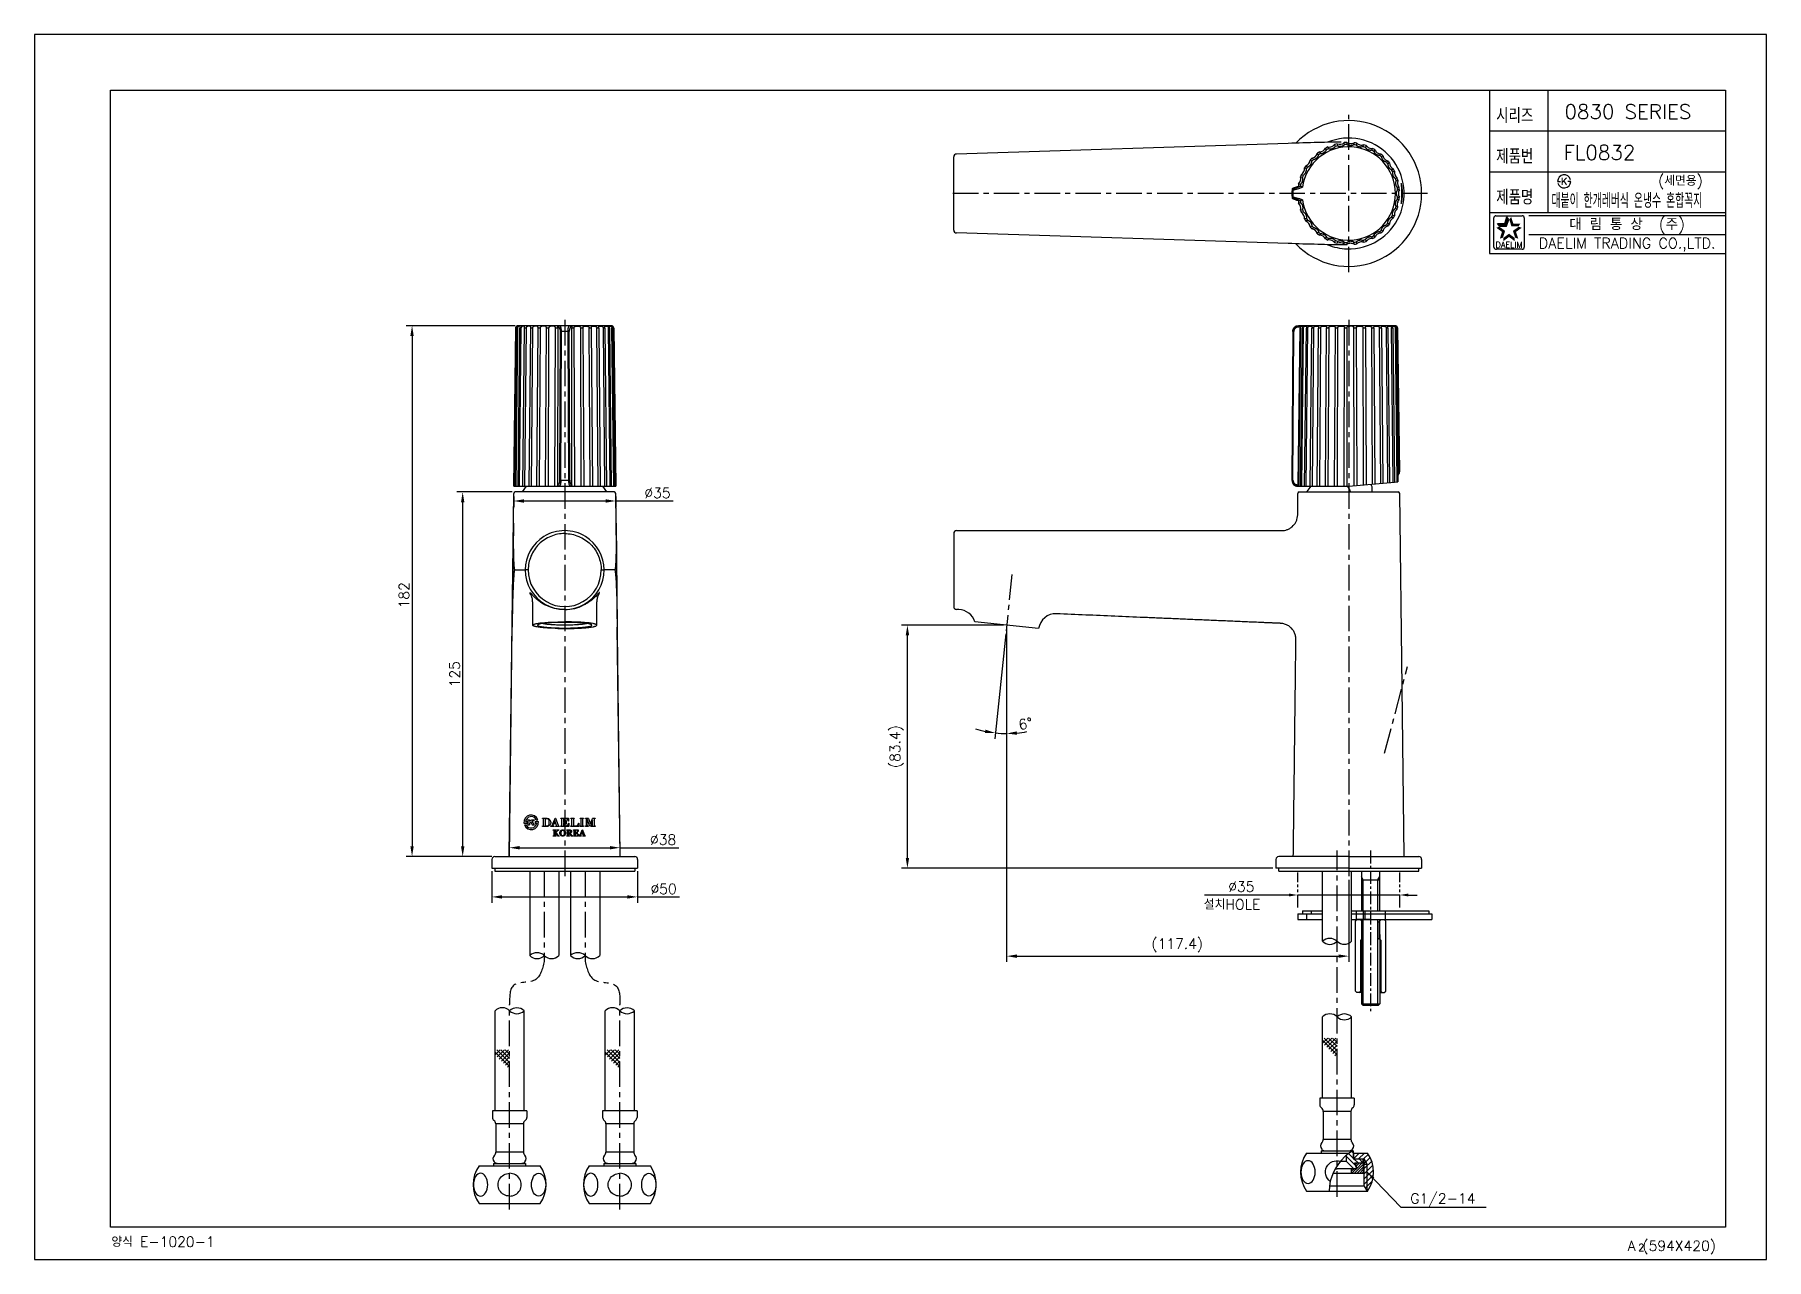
# Model space of a CAD drawing. Extents: x 8340 to 8934, y -6177 to -5757.
import ezdxf
from ezdxf.enums import TextEntityAlignment as Align

# ---------------------------------------------------------------- set-up
doc = ezdxf.new("R2010")
doc.units = 0
doc.header["$LTSCALE"] = 7
doc.header["$MEASUREMENT"] = 0
for name, pattern in [('CENTER', [2, 1.25, -0.25, 0.25, -0.25]), ('HIDDEN', [0.375, 0.25, -0.125]), ('PHANTOM', [2.5, 1.25, -0.25, 0.25, -0.25, 0.25, -0.25])]:
    doc.linetypes.add(name, pattern=pattern)
doc.layers.get('0').update_dxf_attribs({"color": 2, "linetype": 'CONTINUOUS'})
doc.layers.get('Defpoints').update_dxf_attribs({"linetype": 'CONTINUOUS'})
for name, color, linetype in [('CL', 1, 'CENTER'), ('D', 2, 'CONTINUOUS'), ('DIM', 2, 'CONTINUOUS'), ('DWG', 7, 'CONTINUOUS'), ('HD', 3, 'HIDDEN'), ('PH', 3, 'PHANTOM'), ('TXT', 4, 'CONTINUOUS')]:
    doc.layers.add(name, color=color, linetype=linetype)
doc.styles.add('GHS', font='ROMANS.shx', dxfattribs={"bigfont": 'GHS.shx'})
doc.styles.add('ROMANS', font='romans', dxfattribs={"bigfont": 'GHS.shx'})
doc.dimstyles.new('HONG', dxfattribs={"dimscale": 0, "dimtxt": 3.5, "dimasz": 3.5, "dimexe": 2, "dimexo": 1, "dimgap": 1, "dimtad": 1, "dimdec": 4, "dimdsep": 46, "dimtxsty": 'GHS', "dimcen": 3, "dimclrd": 2, "dimclre": 2, "dimclrt": 2, "dimadec": 0, "dimazin": 0, "dimtfac": 1, "dimtdec": 4, "dimtmove": 0, "dimatfit": 2, "dimfxl": 0, "dimtvp": 1, "dimtolj": 1, "dimarcsym": 0})
doc.dimstyles.new('ISO-25', dxfattribs={"dimscale": 0, "dimtxt": 3.5, "dimasz": 3, "dimexe": 1.5, "dimexo": 1.5, "dimgap": 1, "dimtad": 1, "dimdec": 4, "dimdsep": 46, "dimtxsty": 'GHS', "dimcen": -0.5, "dimclrd": 2, "dimclre": 2, "dimadec": 0, "dimazin": 0, "dimtfac": 1, "dimtdec": 4, "dimtmove": 0, "dimatfit": 3, "dimfxl": 0, "dimtvp": 1, "dimtolj": 1, "dimtzin": 0, "dimarcsym": 0})

msp = doc.modelspace()

# ---------------------------------------------------------------- texts
at = {"color": 7, "style": 'GHS'}
for s, p in [('0830 SERIES', (8886.57926, -5783.56348)), ('FL0832', (8876.81317, -5797.56348))]:
    msp.add_text(s, height=5, dxfattribs=at).set_placement(p, align=Align.MIDDLE)
at = {"style": 'GHS'}
msp.add_text('(세면용)', height=3.5, dxfattribs=at).set_placement((8896.95523, -5808.96104))
at = {"style": 'GHS', "width": 0.5}
msp.add_text('대붙이 한개레버식 온냉수 혼합꼭지', height=5, dxfattribs=at).set_placement((8860.36661, -5816.58102))
at = {"color": 7, "linetype": 'Continuous'}
for s, height, style, p in [('대 림 통 상  (주)', 4, 'GHS', (8886.33267, -5822.44712)), ('DAELIM TRADING CO.,LTD.', 3.6, 'ROMANS', (8886.33267, -5829.21447))]:
    msp.add_text(s, height=height, dxfattribs=dict(at, style=style)).set_placement(p, align=Align.MIDDLE)
at = {"color": 2, "linetype": 'Continuous', "style": 'ROMANS'}
msp.add_text('DAELIM', height=2, dxfattribs=at).set_placement((8845.79982, -5830.20769), align=Align.CENTER)
at = {"color": 7, "style": 'GHS'}
for s, height, p in [('양식 E-1020-1', 3.5, (8366.38927, -6172.85253)), ('A (594X420)', 3.5, (8886.47446, -6174.24907)), ('2', 2.5, (8890.11795, -6174.31952))]:
    msp.add_text(s, height=height, dxfattribs=at).set_placement(p)
at = {"layer": 'D', "style": 'GHS', "width": 0.8}
for s, p in [('시리즈', (8841.41269, -5787.41283)), ('제품번', (8841.41269, -5801.41283)), ('제품명', (8841.41269, -5815.41283))]:
    msp.add_text(s, height=5, dxfattribs=at).set_placement(p)
at = {"layer": 'D', "style": 'GHS'}
msp.add_text('K', height=2.394, dxfattribs=at).set_placement((8864.70502, -5807.46035), align=Align.MIDDLE)
msp.add_text('G1/2-14', height=3.5, dxfattribs=at).set_placement((8811.94683, -6158.01092))
at = {"layer": 'D', "char_height": 3.5, "attachment_point": 5, "style": 'GHS'}
for s, insert in [('%%C35', (8753.98076, -6049.32863)), ('\\A1;설치HOLE', (8750.80882, -6055.41783))]:
    msp.add_mtext(s, dxfattribs=dict(at, insert=insert))
at = {"layer": 'D', "color": 2, "insert": (8731.98803, -6069.49173), "char_height": 3.5, "attachment_point": 5, "style": 'GHS'}
msp.add_mtext('\\A1;(117.4)', dxfattribs=at)

# ---------------------------------------------------------------- blocks, each defined once
blk = doc.blocks.new('*D11')
at = {"layer": 'D', "color": 2, "lineweight": -2}
for p, q in [((8672.45, -5959.66), (8637.45, -5959.66)), ((8639.45, -6039.48), (8639.45, -5963.16)), ((8764.82, -6042.98), (8637.45, -6042.98))]:
    blk.add_line(p, q, dxfattribs=at)
at = {"layer": 'D', "color": 2}
for points in [[(8638.87, -5963.16), (8640.04, -5963.16), (8639.45, -5959.66)], [(8638.87, -6039.48), (8640.04, -6039.48), (8639.45, -6042.98)]]:
    blk.add_solid(points, dxfattribs=at)
at = {"layer": 'Defpoints', "color": 0}
for p in [(8639.45, -5959.66), (8673.45, -5959.66), (8765.82, -6042.98)]:
    blk.add_point(p, dxfattribs=at)
at = {"layer": 'D', "color": 2, "insert": (8635.79, -6001.32), "char_height": 3.5, "attachment_point": 5, "rotation": 90, "style": 'GHS'}
blk.add_mtext('\\A1;(83.4)', dxfattribs=at)
blk = doc.blocks.new('A$C4B1E5F47')
at = {"layer": 'DIM'}
h = blk.add_hatch(dxfattribs=at)
h.set_pattern_fill('ANSI31', color=256, scale=10, angle=-90)
h.set_pattern_definition([(315, (1824.8567, 3428.9753), (0.88388348, 0.88388348), [])])
h.paths.add_polyline_path([(-2.92, -23.88), (0.58, -23.88), (0.58, -25.38), (-2.42, -25.38), (-1.73, -27.04), (-1.69, -27.15, -0.508476), (-1.79, -27.28), (-2.72, -27.28), (-5.22, -24.78), (-5.22, -22.58), (-5.1, -22.48), (-4.99, -22.39), (-4.87, -22.3), (-4.76, -22.21), (-4.65, -22.12), (-4.54, -22.04), (-4.43, -21.96), (-4.33, -21.88), (-4.23, -21.81), (-4.14, -21.75), (-4.05, -21.68), (-3.96, -21.62), (-3.87, -21.56), (-3.78, -21.5), (-3.7, -21.45), (-3.62, -21.39), (-3.54, -21.34), (-3.47, -21.3), (-3.4, -21.25), (-3.34, -21.21), (-3.27, -21.17), (-3.22, -21.14), (-3.17, -21.11), (-3.12, -21.08), (-2.92, -21.08)])
h = blk.add_hatch(dxfattribs=at)
h.set_pattern_fill('ANSI31', color=256, scale=10)
h.set_pattern_definition([(45, (1824.8567, 3428.9753), (-0.88388348, 0.88388348), [])])
h.paths.add_polyline_path([(2.08, -34.88), (1.94, -34.88), (1.94, -25.64), (0.93, -23.88), (-2.67, -23.88), (-2.67, -21.88), (2.08, -21.88, -0.307692)])
h.paths.add_polyline_path([(1.94, -25.64), (1.94, -34.88), (0.93, -33.12), (0.93, -25.64)], flags=17)
h.paths.add_polyline_path([(1.94, -25.64), (0.93, -25.64), (0.93, -23.88)], flags=17)
h = blk.add_hatch(dxfattribs=at)
h.set_pattern_fill('ANSI31', color=256, scale=5)
h.set_pattern_definition([(45, (1824.8567, 3428.9753), (-0.44194174, 0.44194174), [])])
h.paths.add_polyline_path([(-1.78, -27.28), (-3.42, -27.28), (-3.42, -28.88), (0.58, -28.88), (0.58, -25.38), (-2.42, -25.38), (-1.73, -27.04), (-1.68, -27.19, -0.380378)])
at = {"color": 2}
for p, q in [((-13.42, 16.8), (-8.42, 11.8)), ((-13.38, 15.83), (-11.63, 17.59)), ((-12.79, 17.59), (-8.42, 13.22)), ((-12.68, 15.13), (-10.22, 17.59)), ((-11.97, 14.42), (-8.8, 17.59)), ((-11.38, 17.59), (-8.42, 14.63)), ((-11.26, 13.71), (-8.42, 16.55)), ((-10.55, 13.01), (-8.42, 15.14)), ((-9.97, 17.59), (-8.42, 16.04)), ((-9.85, 12.3), (-8.42, 13.72)), ((-9.14, 11.59), (-8.42, 12.31))]:
    blk.add_line(p, q, dxfattribs=at)
for centre, radius, start, end in [((-10.92, 22.35), 3.52, 44.79633, 135.20367), ((-5.92, 22.21), 3.62, 46.38814, 133.61186), ((-5.92, 27.45), 3.62, 226.38814, 313.61186)]:
    blk.add_arc(centre, radius, start, end)
at = {"layer": 'DIM'}
for p, q in [((-3.67, -7.56), (-13.17, -7.56)), ((-3.67, -17.17), (-13.17, -17.17)), ((1.94, -25.64), (0.93, -23.88)), ((1.94, -34.88), (1.94, -25.64))]:
    blk.add_line(p, q, dxfattribs=at)
at = {"layer": 'DWG'}
for p, q in [((-13.42, -3.08), (-13.42, 24.83)), ((-3.42, -3.08), (-3.42, 24.83)), ((-2.52, -3.08), (-14.32, -3.08)), ((-14.32, -3.08), (-14.32, -5.33)), ((-2.52, -3.08), (-2.52, -5.33)), ((-13.17, -7.56), (-13.17, -17.17)), ((-3.67, -7.56), (-3.67, -17.17)), ((-18.92, -21.88), (-4.32, -21.88)), ((-13.92, -21.08), (-13.92, -21.88)), ((-13.92, -21.08), (-8.42, -21.08)), ((-13.32, -21.08), (-2.92, -21.08)), ((-2.92, -21.08), (-3.12, -21.08)), ((-2.92, -21.08), (-2.92, -23.88)), ((-2.92, -21.88), (2.08, -21.88)), ((-2.67, -23.88), (-2.67, -21.88)), ((0.58, -28.88), (-9.87, -28.88)), ((-9.09, -27.28), (-8.42, -27.28)), ((-1.78, -27.28), (-8.42, -27.28)), ((-2.92, -23.88), (0.93, -23.88)), ((-1.68, -27.14), (-2.42, -25.38)), ((0.58, -25.38), (-2.42, -25.38)), ((-2.27, -25.38), (-1.69, -27.15)), ((0.58, -25.38), (0.58, -23.88)), ((0.58, -25.38), (0.58, -28.88)), ((0.58, -25.64), (1.94, -25.64)), ((0.93, -33.12), (0.93, -23.88)), ((-18.92, -34.88), (2.08, -34.88)), ((-11.02, -33.12), (0.93, -33.12)), ((1.94, -34.88), (0.93, -33.12))]:
    blk.add_line(p, q, dxfattribs=at)
at = {"layer": 'DWG', "ltscale": 0.3}
for q in [(-5.22, -22.58), (-7.39, -24.78), (-2.72, -27.28)]:
    blk.add_line((-5.22, -24.78), q, dxfattribs=at)
at = {"layer": 'DWG', "ltscale": 0.5}
for p, q in [((-9.09, -27.28), (-8.42, -27.28)), ((-3.42, -28.88), (-3.42, -27.28))]:
    blk.add_line(p, q, dxfattribs=at)
at = {"layer": 'DWG', "color": 2, "flags": 128}
for points in [[(-5.22, -22.58), (-5.24, -22.6), (-5.26, -22.62), (-5.28, -22.64), (-5.31, -22.65), (-5.33, -22.67), (-5.35, -22.69), (-5.37, -22.71), (-5.4, -22.73), (-5.42, -22.75), (-5.44, -22.77), (-5.46, -22.79), (-5.48, -22.81), (-5.51, -22.83), (-5.53, -22.85), (-5.55, -22.87), (-5.57, -22.89), (-5.59, -22.91), (-5.62, -22.93), (-5.64, -22.94), (-5.66, -22.96), (-5.68, -22.98), (-5.7, -23), (-5.73, -23.02), (-5.75, -23.04)], [(-3.12, -21.08), (-3.17, -21.11), (-3.22, -21.14), (-3.27, -21.17), (-3.34, -21.21), (-3.4, -21.25), (-3.47, -21.3), (-3.54, -21.34), (-3.62, -21.39), (-3.7, -21.45), (-3.78, -21.5), (-3.87, -21.56), (-3.96, -21.62), (-4.05, -21.68), (-4.14, -21.75), (-4.23, -21.81), (-4.33, -21.88), (-4.43, -21.96), (-4.54, -22.04), (-4.65, -22.12), (-4.76, -22.21), (-4.87, -22.3), (-4.99, -22.39), (-5.1, -22.48), (-5.22, -22.58)]]:
    blk.add_lwpolyline(points, dxfattribs=at)
at = {"layer": 'DWG'}
for centre, radius, start, end in [((-13.07, -5.33), 1.25, 180, 234.42147), ((-3.77, -5.33), 1.25, 305.57853, 0), ((-14.67, -7.56), 1.5, 0, 54.42147), ((-2.17, -7.56), 1.5, 125.57853, 180), ((-14.67, -17.17), 1.5, 314.26634, 0), ((-2.17, -17.17), 1.5, 180, 225.73366), ((-9.36, -28.38), 11.56, 145.79454, 214.20546), ((-12.47, -19.43), 1.65, 134.26634, 222.07313), ((-12.47, -19.43), 1.65, 222.07313, 259.65505), ((-12.47, -19.43), 1.65, 259.65505, 270), ((-4.37, -19.43), 1.65, 270, 280.34495), ((-4.37, -19.43), 1.65, 280.34495, 317.92687), ((-4.37, -19.43), 1.65, 317.92687, 45.73366), ((-7.49, -28.38), 11.56, 325.79454, 34.20546), ((-1.79, -27.18), 0.1, 270, 17.80906), ((-1.78, -27.18), 0.1, 270, 21.54098)]:
    blk.add_arc(centre, radius, start, end, dxfattribs=at)
at = {"layer": 'DWG', "color": 2}
blk.add_arc((5.51, -35.36), 16.68, 132.43244, 178.36216, dxfattribs=at)
at = {"layer": 'DWG', "extrusion": (0, 0, -1)}
blk.add_ellipse((-18.38, -28.39), major_axis=(0, 3.9), ratio=0.627612, dxfattribs=at)
blk.add_ellipse((-8.42, -28.39), major_axis=(-3.98, 0), ratio=0.980057, start_param=5.332523, end_param=8.144326, dxfattribs=at)
blk = doc.blocks.new('A$C0e84b45b')
at = {"color": 7, "linetype": 'Continuous'}
for p, q in [((-22.74, 0.13), (-22.74, -0.87)), ((-22.74, 0.13), (-15.91, 0.13)), ((-5.91, 0.13), (20.59, 0.13)), ((-4.41, 0.13), (-4.41, -0.87)), ((-1.93, 0.13), (-1.93, -0.87)), ((20.59, 0.13), (20.59, -0.87)), ((-22.74, -0.87), (-15.91, -0.87)), ((-5.91, -0.87), (20.59, -0.87))]:
    blk.add_line(p, q, dxfattribs=at)
at = {"layer": 'D'}
blk.add_line((-19.74, 0.13), (-19.74, -0.87), dxfattribs=at)
at = {"layer": 'HD', "color": 8, "linetype": 'HIDDEN'}
for p, q in [((-1.41, 0.13), (-1.41, -0.87)), ((5.59, 0.13), (5.59, -0.87))]:
    blk.add_line(p, q, dxfattribs=at)
blk = doc.blocks.new('A$Cc40e133a')
at = {"color": 7, "linetype": 'Continuous'}
for p, q in [((-20.62, 1.27), (-20.62, -0.73)), ((-20.62, 1.27), (-12.15, 1.27)), ((-2.15, 1.27), (25.35, 1.27)), ((-0.65, 1.27), (-0.65, -0.73)), ((1.83, 1.27), (1.83, -0.73)), ((25.35, 1.27), (25.35, -0.73)), ((-20.62, -0.73), (-12.15, -0.73)), ((-2.15, -0.73), (25.35, -0.73))]:
    blk.add_line(p, q, dxfattribs=at)
at = {"layer": 'D'}
blk.add_line((-17.62, 1.27), (-17.62, -0.73), dxfattribs=at)
at = {"layer": 'HD', "color": 8, "linetype": 'HIDDEN'}
for p, q in [((2.35, 1.27), (2.35, -0.73)), ((9.35, 1.27), (9.35, -0.73))]:
    blk.add_line(p, q, dxfattribs=at)
blk = doc.blocks.new('*D12')
at = {"layer": 'D', "color": 2, "lineweight": -2}
for p, q in [((8496.89, -6043.98), (8496.89, -6054.85)), ((8546.89, -6043.98), (8546.89, -6054.85)), ((8500.39, -6052.85), (8543.39, -6052.85)), ((8546.89, -6052.85), (8561.23, -6052.85))]:
    blk.add_line(p, q, dxfattribs=at)
at = {"layer": 'D', "color": 2}
for points in [[(8500.39, -6052.27), (8500.39, -6053.43), (8496.89, -6052.85)], [(8543.39, -6052.27), (8543.39, -6053.43), (8546.89, -6052.85)]]:
    blk.add_solid(points, dxfattribs=at)
at = {"layer": 'Defpoints', "color": 0}
for p in [(8496.89, -6042.98), (8546.89, -6042.98), (8546.89, -6052.85)]:
    blk.add_point(p, dxfattribs=at)
at = {"layer": 'D', "color": 2, "insert": (8555.81, -6050.1), "char_height": 3.5, "attachment_point": 5, "style": 'GHS'}
blk.add_mtext('\\A1;%%C50', dxfattribs=at)
blk = doc.blocks.new('*D13')
at = {"layer": 'D', "color": 2, "lineweight": -2}
for p, q in [((8503.89, -5913.98), (8484.9, -5913.98)), ((8486.9, -6035.48), (8486.9, -5917.48)), ((8496.89, -6038.98), (8484.9, -6038.98))]:
    blk.add_line(p, q, dxfattribs=at)
at = {"layer": 'D', "color": 2}
for points in [[(8486.32, -5917.48), (8487.48, -5917.48), (8486.9, -5913.98)], [(8486.32, -6035.48), (8487.48, -6035.48), (8486.9, -6038.98)]]:
    blk.add_solid(points, dxfattribs=at)
at = {"layer": 'Defpoints', "color": 0}
for p in [(8486.9, -5913.98), (8504.89, -5913.98), (8497.89, -6038.98)]:
    blk.add_point(p, dxfattribs=at)
at = {"layer": 'D', "color": 2, "insert": (8484.15, -5976.48), "char_height": 3.5, "attachment_point": 5, "rotation": 90, "style": 'GHS'}
blk.add_mtext('\\A1;125', dxfattribs=at)
blk = doc.blocks.new('*D14')
at = {"layer": 'D', "color": 2, "lineweight": -2}
for p, q in [((8504.88, -5856.98), (8467.53, -5856.98)), ((8469.53, -5860.48), (8469.53, -6035.48)), ((8491.7, -6038.98), (8467.53, -6038.98))]:
    blk.add_line(p, q, dxfattribs=at)
at = {"layer": 'D', "color": 2}
for points in [[(8468.95, -5860.48), (8470.11, -5860.48), (8469.53, -5856.98)], [(8468.95, -6035.48), (8470.11, -6035.48), (8469.53, -6038.98)]]:
    blk.add_solid(points, dxfattribs=at)
at = {"layer": 'Defpoints', "color": 0}
for p in [(8505.88, -5856.98), (8469.53, -6038.98), (8492.7, -6038.98)]:
    blk.add_point(p, dxfattribs=at)
at = {"layer": 'D', "color": 2, "insert": (8466.78, -5949.42), "char_height": 3.5, "attachment_point": 5, "rotation": 90, "style": 'GHS'}
blk.add_mtext('\\A1;182', dxfattribs=at)
blk = doc.blocks.new('*D15')
at = {"layer": 'D', "color": 2, "lineweight": -2}
for p, q in [((8502.89, -6037.98), (8502.89, -6033.98)), ((8540.89, -6037.98), (8540.89, -6033.98)), ((8506.39, -6035.98), (8537.39, -6035.98)), ((8540.89, -6035.98), (8561.06, -6035.98))]:
    blk.add_line(p, q, dxfattribs=at)
at = {"layer": 'D', "color": 2}
for points in [[(8506.39, -6035.4), (8506.39, -6036.56), (8502.89, -6035.98)], [(8537.39, -6035.4), (8537.39, -6036.56), (8540.89, -6035.98)]]:
    blk.add_solid(points, dxfattribs=at)
at = {"layer": 'Defpoints', "color": 0}
for p in [(8502.89, -6038.98), (8540.89, -6035.98), (8540.89, -6038.98)]:
    blk.add_point(p, dxfattribs=at)
at = {"layer": 'D', "color": 2, "insert": (8555.64, -6033.23), "char_height": 3.5, "attachment_point": 5, "style": 'GHS'}
blk.add_mtext('\\A1;%%C38', dxfattribs=at)
blk = doc.blocks.new('*D16')
at = {"layer": 'D', "color": 2, "lineweight": -2}
for p, q in [((8504.4, -5915.48), (8504.4, -5919.07)), ((8539.4, -5915.48), (8539.4, -5919.07)), ((8507.9, -5917.07), (8535.9, -5917.07)), ((8539.4, -5917.07), (8559.15, -5917.07))]:
    blk.add_line(p, q, dxfattribs=at)
at = {"layer": 'D', "color": 2}
for points in [[(8507.9, -5916.48), (8507.9, -5917.65), (8504.4, -5917.07)], [(8535.9, -5916.48), (8535.9, -5917.65), (8539.4, -5917.07)]]:
    blk.add_solid(points, dxfattribs=at)
at = {"layer": 'Defpoints', "color": 0}
for p in [(8504.4, -5914.48), (8539.4, -5914.48), (8539.4, -5917.07)]:
    blk.add_point(p, dxfattribs=at)
at = {"layer": 'D', "color": 2, "insert": (8553.73, -5914.32), "char_height": 3.5, "attachment_point": 5, "style": 'GHS'}
blk.add_mtext('\\A1;%%C35', dxfattribs=at)
blk = doc.blocks.new('*D17')
at = {"layer": 'D', "color": 2, "lineweight": -2}
blk.add_line((8673.17, -5962.64), (8669.39, -5998.61), dxfattribs=at)
for start, end in [(253.20317, 258.60159), (264, 270), (275.39841, 280.79683)]:
    blk.add_arc((8673.49, -5959.66), 37.16, start, end, dxfattribs=at)
at = {"layer": 'D', "color": 2}
for points in [[(8666.23, -5995.51), (8666.06, -5996.67), (8669.6, -5996.62)], [(8677.01, -5997.24), (8676.96, -5996.07), (8673.49, -5996.82)]]:
    blk.add_solid(points, dxfattribs=at)
at = {"layer": 'Defpoints', "color": 0}
for p in [(8675.32, -5942.26), (8673.28, -5961.65), (8673.49, -5960.66), (8670.9, -5996.73), (8673.49, -6075.16)]:
    blk.add_point(p, dxfattribs=at)
at = {"layer": 'D', "color": 2, "insert": (8679.93, -5993.46), "char_height": 3.5, "attachment_point": 5, "rotation": 10.79683, "style": 'GHS'}
blk.add_mtext('\\A1;6°', dxfattribs=at)

# ---------------------------------------------------------------- dimensions: what is measured, and where the dimension line sits
at = {"layer": 'D'}
for base, p1, p2, text, picture, middle in [((8469.52913, -6038.98238), (8505.88431, -5856.98238), (8492.70258, -6038.98238), '182', '*D14', (8469.52913, -5949.42333)), ((8486.90143, -5913.98232), (8497.89439, -6038.98238), (8504.89407, -5913.98232), '125', '*D13', (8486.90143, -5976.48235)), ((8639.45277, -5959.6575), (8765.81676, -6042.98238), (8673.45419, -5959.6575), '(83.4)', '*D11', (8639.45277, -6001.31994))]:
    dim = msp.add_linear_dim(base=base, p1=p1, p2=p2, angle=90, text=text, dimstyle='HONG', override={"dimscale": 1, "dimadec": 4, "dimazin": 2}, dxfattribs=at)
    dim.commit()
    dim.dimension.update_dxf_attribs({"geometry": picture, "text_midpoint": middle, "dimtype": 160})
for base, p1, p2, text, picture, middle in [((8539.40043, -5917.0655), (8504.39837, -5914.47638), (8539.40043, -5914.47638), '%%C35', '*D16', (8553.73377, -5917.0655)), ((8540.89451, -6035.98076), (8502.89464, -6038.98238), (8540.89451, -6038.98238), '%%C38', '*D15', (8555.64451, -6035.98076)), ((8546.89439, -6052.84847), (8496.89439, -6042.98238), (8546.89439, -6042.98238), '%%C<>', '*D12', (8555.81106, -6052.84847))]:
    dim = msp.add_linear_dim(base=base, p1=p1, p2=p2, text=text, dimstyle='HONG', override={"dimscale": 1}, dxfattribs=at)
    dim.commit()
    dim.dimension.update_dxf_attribs({"geometry": picture, "text_midpoint": middle, "dimtype": 160})
dim = msp.add_angular_dim_2l(base=(8670.89582, -5996.73133), line1=((8675.31728, -5942.25692), (8673.27897, -5961.6501)), line2=((8673.48803, -5960.66105), (8673.48803, -6075.1584)), dimstyle='HONG', override={"dimscale": 1}, dxfattribs=at)
dim.commit()
dim.dimension.update_dxf_attribs({"geometry": '*D17', "text_midpoint": (8680.44925, -5996.16402), "dimtype": 162})

# ---------------------------------------------------------------- linework, layer by layer
at = {"color": 7}
for p, q in [((8839.07233, -5776.14222), (8839.07233, -5832.14222)), ((8859.07233, -5776.14222), (8859.07233, -5818.14222)), ((8839.07233, -5790.14222), (8920.07233, -5790.14222)), ((8839.07233, -5804.14222), (8920.07233, -5804.14222)), ((8839.07233, -5818.14222), (8920.07233, -5818.14222)), ((8839.07233, -5832.14222), (8920.07233, -5832.14222))]:
    msp.add_line(p, q, dxfattribs=at)
at = {"color": 7, "linetype": 'Continuous'}
for p, q in [((8769.99603, -5794.45346), (8656.28485, -5798.08747)), ((8655.31679, -5824.14993), (8655.31679, -5799.0869)), ((8773.49601, -5809.16532), (8772.06473, -5809.71766)), ((8773.49765, -5809.46755), (8774.24439, -5809.18091)), ((8774.18107, -5809.20357), (8774.06688, -5809.1972)), ((8807.58334, -5808.35933), (8807.63765, -5808.57613)), ((8771.70551, -5809.85968), (8771.69005, -5809.86614)), ((8771.72346, -5809.85233), (8771.70551, -5809.85968)), ((8771.71762, -5813.38213), (8771.73866, -5813.39067)), ((8771.75661, -5809.83894), (8771.72346, -5809.85233)), ((8771.73866, -5813.39067), (8771.7787, -5813.40673)), ((8771.83189, -5809.80899), (8771.75661, -5809.83894)), ((8771.7787, -5813.40673), (8771.8949, -5813.45269)), ((8772.06473, -5809.71766), (8771.83189, -5809.80899)), ((8771.8949, -5813.45269), (8772.16362, -5813.55771)), ((8772.16362, -5813.55771), (8773.49601, -5814.07152)), ((8773.49601, -5814.07152), (8774.06687, -5814.03964)), ((8774.24439, -5814.05593), (8773.49765, -5813.76929)), ((8774.06687, -5814.03964), (8774.18107, -5814.03327)), ((8769.99603, -5828.78338), (8656.28485, -5825.14936)), ((8504.40579, -5911.98238), (8505.09573, -5857.7722)), ((8537.90437, -5856.98238), (8505.88448, -5856.98238)), ((8520.33028, -5858.97191), (8520.14239, -5909.97191)), ((8520.33028, -5858.97191), (8520.7672, -5858.97191)), ((8520.57531, -5909.9841), (8520.7672, -5858.97191)), ((8523.02166, -5858.97191), (8520.7672, -5858.97191)), ((8523.45857, -5858.97191), (8523.02165, -5858.97191)), ((8523.02166, -5858.97191), (8523.21354, -5909.9841)), ((8523.64646, -5909.97191), (8523.45857, -5858.97191)), ((8538.69313, -5857.7722), (8539.38307, -5911.98238)), ((8771.6274, -5858.97191), (8771.59432, -5858.97191)), ((8771.94737, -5858.97191), (8771.62743, -5858.97191)), ((8774.24438, -5857.47976), (8773.49764, -5857.47976)), ((8806.82663, -5856.98238), (8773.5943, -5856.98238)), ((8773.64889, -5856.98854), (8773.67682, -5856.9824)), ((8774.30755, -5857.7722), (8774.18106, -5857.7722)), ((8775.21499, -5857.7722), (8774.93632, -5857.7722)), ((8776.30042, -5857.31745), (8776.27988, -5857.7722)), ((8776.69572, -5857.7722), (8776.27996, -5857.7722)), ((8778.69534, -5857.7722), (8778.15776, -5857.7722)), ((8781.14037, -5857.7722), (8780.50073, -5857.7722)), ((8783.94096, -5857.7722), (8783.22277, -5857.7722)), ((8786.99421, -5857.7722), (8786.22385, -5857.7722)), ((8790.18792, -5857.7722), (8789.3937, -5857.7722)), ((8793.40474, -5857.7722), (8792.61584, -5857.7722)), ((8796.52646, -5857.7722), (8795.77187, -5857.7722)), ((8799.43837, -5857.7722), (8798.74582, -5857.7722)), ((8802.03348, -5857.7722), (8801.42842, -5857.7722)), ((8804.21642, -5857.7722), (8803.72108, -5857.7722)), ((8805.90698, -5857.7722), (8805.53956, -5857.7722)), ((8807.04304, -5857.7722), (8806.81705, -5857.7722)), ((8807.21802, -5857.08453), (8807.2275, -5857.09067)), ((8807.58286, -5857.7722), (8807.50659, -5857.7722)), ((8771.32729, -5909.97191), (8771.37197, -5909.97191)), ((8502.89464, -6038.98238), (8504.38869, -5914.47634)), ((8504.27571, -5924.68357), (8504.39821, -5914.47638)), ((8504.40579, -5911.98238), (8539.38307, -5911.98238)), ((8538.90047, -5913.98238), (8504.88858, -5913.98238)), ((8507.39785, -5913.98238), (8508.83719, -5911.98238)), ((8536.391, -5913.98238), (8534.95166, -5911.98238)), ((8539.51314, -5924.68357), (8539.39064, -5914.47638)), ((8540.89451, -6038.98238), (8539.40043, -5914.47636)), ((8773.32726, -5911.98238), (8773.41889, -5911.98238)), ((8773.39358, -5911.97195), (8773.42169, -5911.98184)), ((8773.4216, -5911.98238), (8790.81675, -5911.98238)), ((8773.81675, -5913.98238), (8790.81676, -5913.98238)), ((8777.81676, -5911.98238), (8776.46676, -5913.78238)), ((8790.81675, -5911.98238), (8806.53099, -5910.60756)), ((8790.81676, -5913.98238), (8807.8227, -5913.98238)), ((8798.84817, -5913.98238), (8798.87595, -5912.39111)), ((8806.57248, -5910.60393), (8807.7029, -5910.50503)), ((8809.12073, -5980.98238), (8808.32266, -5914.47638)), ((8504.27573, -5924.68356), (8503.84712, -5960.38096)), ((8539.51312, -5924.68356), (8539.94173, -5960.38096)), ((8655.31679, -5928.23464), (8655.31679, -5953.27434)), ((8509.36285, -5940.73251), (8508.36246, -5940.73238)), ((8534.42517, -5940.73251), (8535.42551, -5940.73238)), ((8510.89443, -5951.70082), (8510.89443, -5951.70113)), ((8510.89443, -5951.70123), (8510.89443, -5959.66105)), ((8532.89443, -5951.70082), (8532.89442, -5951.70113)), ((8532.89443, -5959.66105), (8532.89443, -5951.70123)), ((8657.07649, -5954.30767), (8656.27381, -5954.27333)), ((8502.90339, -6038.98238), (8503.84712, -5960.38097)), ((8513.56292, -5958.9103), (8513.61779, -5958.90369)), ((8530.22593, -5958.9103), (8530.17106, -5958.90369)), ((8540.88546, -6038.98238), (8539.94173, -5960.38097)), ((8684.4248, -5960.81056), (8662.54829, -5958.51124)), ((8809.81673, -6038.98238), (8809.12073, -5980.98238)), ((8496.89443, -6039.98238), (8496.89443, -6042.98238)), ((8497.89443, -6038.98238), (8545.89443, -6038.98238)), ((8546.89443, -6039.98238), (8546.89443, -6042.98238)), ((8765.81676, -6039.98238), (8765.81676, -6042.98238)), ((8790.81676, -6038.98238), (8766.81676, -6038.98238)), ((8790.81676, -6038.98238), (8814.81676, -6038.98238)), ((8815.81676, -6039.98238), (8815.81676, -6042.98238)), ((8496.89443, -6042.98238), (8546.89443, -6042.98238)), ((8497.89443, -6042.98238), (8497.89443, -6043.98238)), ((8497.89443, -6043.98238), (8545.89443, -6043.98238)), ((8545.89443, -6042.98238), (8545.89443, -6043.98238)), ((8790.81676, -6042.98238), (8765.81676, -6042.98238)), ((8790.81676, -6042.98238), (8815.81676, -6042.98238)), ((8795.15579, -6043.98238), (8795.15579, -6057.64014)), ((8795.15579, -6060.64014), (8795.15579, -6065.78237))]:
    msp.add_line(p, q, dxfattribs=at)
at = {"color": 2, "linetype": 'Continuous'}
for p, q in [((8840.54982, -5830.00769), (8840.54982, -5820.00769)), ((8841.29982, -5819.25769), (8850.29982, -5819.25769)), ((8851.04982, -5820.00769), (8851.04982, -5830.00769)), ((8852.57233, -5819.14222), (8920.07233, -5819.14222)), ((8852.57233, -5825.64222), (8920.07233, -5825.64222)), ((8850.29982, -5830.75769), (8841.54982, -5830.75769))]:
    msp.add_line(p, q, dxfattribs=at)
at = {"color": 2}
for p, q in [((8844.31147, -5821.95915), (8845.06084, -5819.65283)), ((8844.97657, -5822.87459), (8845.72594, -5820.56826)), ((8845.72594, -5820.56826), (8845.06084, -5819.65283)), ((8842.55156, -5822.87459), (8841.88645, -5821.95915)), ((8841.88645, -5821.95915), (8844.31147, -5821.95915)), ((8842.55156, -5822.87459), (8844.97657, -5822.87459)), ((8497.99581, -6106.05295), (8502.99581, -6111.05295)), ((8498.03703, -6107.02019), (8499.789, -6105.26822)), ((8498.6253, -6105.26822), (8502.99581, -6109.63873)), ((8498.74414, -6107.7273), (8501.20322, -6105.26822)), ((8499.45124, -6108.43441), (8502.61743, -6105.26822)), ((8500.03951, -6105.26822), (8502.99581, -6108.22452)), ((8500.15835, -6109.14151), (8502.99581, -6106.30405)), ((8501.45372, -6105.26822), (8502.99581, -6106.81031)), ((8535.79743, -6106.05295), (8540.79743, -6111.05295)), ((8535.83864, -6107.02019), (8537.59062, -6105.26822)), ((8536.42691, -6105.26822), (8540.79743, -6109.63873)), ((8536.54575, -6107.7273), (8539.00483, -6105.26822)), ((8537.25286, -6108.43441), (8540.41905, -6105.26822)), ((8537.84112, -6105.26822), (8540.79743, -6108.22452)), ((8537.95996, -6109.14151), (8540.79743, -6106.30405)), ((8539.25534, -6105.26822), (8540.79743, -6106.81031)), ((8500.86546, -6109.84862), (8502.99581, -6107.71826)), ((8501.57256, -6110.55573), (8502.99581, -6109.13248)), ((8502.27967, -6111.26283), (8502.99581, -6110.54669)), ((8538.66707, -6109.84862), (8540.79743, -6107.71826)), ((8539.37418, -6110.55573), (8540.79743, -6109.13248)), ((8540.08128, -6111.26283), (8540.79743, -6110.54669))]:
    msp.add_line(p, q, dxfattribs=at)
at = {"linetype": 'Continuous'}
msp.add_lwpolyline([(8340.07233, -6177.14222), (8934.07233, -6177.14222), (8934.07233, -5757.14222), (8340.07233, -5757.14222)], close=True, dxfattribs=at)
at = {"color": 7, "linetype": 'Continuous'}
for points in [[(8771.69005, -5809.86614), (8771.68289, -5809.8692), (8771.67521, -5809.87256), (8771.66673, -5809.87637), (8771.65549, -5809.88166), (8771.63899, -5809.88999), (8771.61843, -5809.90142), (8771.59366, -5809.91693), (8771.56693, -5809.93605), (8771.54051, -5809.95776), (8771.51458, -5809.98229), (8771.49001, -5810.00914), (8771.46689, -5810.03848), (8771.44552, -5810.07027), (8771.42625, -5810.10438), (8771.40942, -5810.1406), (8771.3953, -5810.17872), (8771.3842, -5810.21844), (8771.37631, -5810.25958), (8771.37201, -5810.29928)], [(8771.37201, -5812.93756), (8771.37343, -5812.9543), (8771.37916, -5812.9944), (8771.388, -5813.03349), (8771.39979, -5813.07132), (8771.41433, -5813.10762), (8771.4314, -5813.1422), (8771.45068, -5813.17474), (8771.47186, -5813.20506), (8771.49455, -5813.23297), (8771.51839, -5813.25837), (8771.54297, -5813.28123), (8771.56814, -5813.30171), (8771.59299, -5813.31946), (8771.61743, -5813.33483), (8771.63906, -5813.34689), (8771.65496, -5813.35492), (8771.66726, -5813.36071), (8771.6767, -5813.36494), (8771.68461, -5813.36838), (8771.69236, -5813.37167), (8771.70012, -5813.37492), (8771.71762, -5813.38213)], [(8510.89444, -5951.70189), (8510.88031, -5951.29363), (8510.8471, -5950.95615), (8510.79912, -5950.64721), (8510.73889, -5950.36019), (8510.67166, -5950.10387), (8510.60265, -5949.8827), (8510.5383, -5949.70315), (8510.48689, -5949.57473), (8510.45056, -5949.49159), (8510.43214, -5949.45233), (8510.42984, -5949.44765)], [(8533.3356, -5949.49155), (8533.3445, -5949.47517), (8533.35809, -5949.44945), (8533.35671, -5949.45233), (8533.33829, -5949.49159), (8533.30196, -5949.57473), (8533.25056, -5949.70315), (8533.1862, -5949.8827), (8533.11719, -5950.10387), (8533.04996, -5950.36019), (8532.98973, -5950.64721), (8532.94176, -5950.95615), (8532.90854, -5951.29363), (8532.89441, -5951.70189)]]:
    msp.add_lwpolyline(points, dxfattribs=at)
for centre, radius, start, end in [((8790.81676, -5811.61842), 25, 223.63116302, 136.36883113), ((8790.81676, -5811.61842), 17.5, 124.9881772, 128.0118228), ((8780.85119, -5795.03268), 2.24943, 268.24610399, 333.75389601), ((8790.81676, -5811.61842), 17.5, 113.9881772, 117.0118228), ((8790.81676, -5811.61842), 16.81005, 114.14381193, 116.85618807), ((8790.81679, -5811.61857), 18.99994, 268.23983593, 112.53258163), ((8784.19899, -5793.43589), 2.24943, 257.24610399, 322.75389601), ((8790.81676, -5811.61842), 17.5, 102.9881772, 106.0118228), ((8790.81676, -5811.61842), 16.81005, 103.14381193, 105.85618807), ((8787.78997, -5792.50722), 2.24943, 246.24610399, 311.75389601), ((8790.81676, -5811.61842), 17.5, 91.9881772, 95.0118228), ((8790.81676, -5811.61842), 16.81005, 92.14381193, 94.85618807), ((8791.49985, -5792.26448), 2.26736, 235.31654038, 252.46598444), ((8791.49653, -5792.26999), 2.26111, 252.5043521, 267.89609338), ((8791.49453, -5792.28286), 2.24817, 267.9349509, 300.70071633), ((8790.81676, -5811.61842), 16.81005, 81.14381193, 83.85618807), ((8795.17141, -5792.7674), 2.25177, 224.20599215, 256.93690143), ((8795.17081, -5792.77121), 2.24792, 256.92971059, 289.6982823), ((8790.81676, -5811.61842), 16.81005, 70.14381193, 72.85618807), ((8798.68687, -5793.94754), 2.25199, 213.21529441, 245.94140865), ((8798.68567, -5793.95097), 2.24837, 245.93349034, 278.69503147), ((8790.81676, -5811.61842), 16.81005, 59.14381194, 61.85618807), ((8801.91207, -5795.77623), 2.25212, 202.22574597, 234.94816195), ((8656.3168, -5799.08697), 1, 91.83107791, 179.99261957), ((8773.42569, -5803.13609), 2.24943, 301.24610399, 6.75389601), ((8790.81676, -5811.61842), 17.5, 146.9881772, 150.0118228), ((8775.36372, -5799.97356), 2.24943, 290.24610399, 355.75389601), ((8790.81676, -5811.61842), 16.81005, 147.14381193, 149.85618807), ((8790.81676, -5811.61842), 17.5, 135.9881772, 139.0118228), ((8790.81676, -5811.61842), 16.81005, 136.14381193, 138.85618807), ((8777.86958, -5797.23893), 2.24943, 279.24610399, 344.75389601), ((8790.81676, -5811.61842), 16.81005, 125.14381193, 127.85618807), ((8801.91047, -5795.77909), 2.24886, 234.93958797, 267.69395063), ((8790.81676, -5811.61842), 16.81005, 48.14381194, 50.85618806), ((8804.72884, -5798.18604), 2.25214, 191.23693883, 223.95692868), ((8804.72709, -5798.18823), 2.24936, 223.94777724, 256.69508781), ((8790.81676, -5811.61842), 16.81005, 37.14381194, 39.85618806), ((8807.03243, -5801.08982), 2.24987, 180.24843366, 245.69838861), ((8790.81676, -5811.61842), 17.5, 168.9881772, 171.95002591), ((8772.12671, -5806.61031), 2.24943, 312.24610399, 17.75389601), ((8790.81676, -5811.61842), 16.81005, 169.14381193, 171.74060452), ((8790.81676, -5811.61842), 17.5, 157.9881772, 161.0118228), ((8790.81676, -5811.61842), 16.81005, 158.14381193, 160.85618807), ((8790.81676, -5811.61842), 16.81005, 26.14381194, 28.85618806), ((8808.74219, -5804.37738), 2.25037, 169.25979338, 234.70370704), ((8790.81676, -5811.61842), 16.81005, 15.14381194, 17.85618806), ((8790.81676, -5811.61842), 19.48947, 176.11918701, 183.88081299), ((8771.84824, -5810.33221), 0.47734, 168.39835693, 176.05325077), ((8771.84911, -5812.90453), 0.47821, 183.95153799, 191.8877965), ((8771.87329, -5810.33682), 0.5028, 167.15363055, 168.45700613), ((8771.87465, -5812.89972), 0.5042, 191.82533202, 193.14247189), ((8771.88839, -5810.34049), 0.51834, 160.38034901, 167.13024209), ((8771.89012, -5812.89586), 0.52013, 193.16901923, 200.72784417), ((8771.89606, -5810.34304), 0.52642, 159.07724419, 160.39901409), ((8771.89342, -5812.8949), 0.52357, 200.69732314, 208.03522024), ((8771.89273, -5810.34163), 0.5228, 151.40977331, 159.09117394), ((8771.86837, -5812.90862), 0.49501, 207.99719612, 216.32384976), ((8771.86708, -5810.32737), 0.49346, 143.63020553, 151.43850881), ((8771.85408, -5812.91792), 0.47799, 216.44006702, 224.90092468), ((8790.81676, -5811.61842), 19.22244, 176.63816881, 183.36183119), ((8772.12654, -5810.52107), 0.5, 110.99699973, 176.57402857), ((8772.12654, -5812.71577), 0.5, 183.42597143, 249.00300027), ((8790.81676, -5811.61842), 17.5, 188.04997409, 191.0118228), ((8772.12668, -5816.62653), 2.24946, 342.24633639, 47.75366361), ((8790.81676, -5811.61842), 16.81005, 188.25939548, 190.85618807), ((8790.81676, -5811.61842), 16.81005, 4.14381194, 6.85618806), ((8790.81676, -5811.61842), 16.81005, 353.14381194, 355.85618806), ((8810.08472, -5811.61881), 2.23414, 146.98431045, 179.98998169), ((8810.08474, -5811.61802), 2.23416, 180.01020428, 213.01550359), ((8788.33259, -5811.68309), 19.92003, 3.68876666, 6.31369434), ((8788.32795, -5811.55335), 19.92468, 353.68661236, 356.31092663), ((8790.81676, -5811.61842), 17.5, 198.9881772, 202.0118228), ((8773.42566, -5820.10075), 2.24946, 353.24633639, 58.75366361), ((8790.81676, -5811.61842), 16.81005, 199.14381193, 201.85618807), ((8790.81676, -5811.61842), 17.5, 209.9881772, 213.0118228), ((8775.36369, -5823.26329), 2.24946, 4.24633639, 69.75366361), ((8790.81676, -5811.61842), 16.81005, 210.14381193, 212.85618807), ((8807.03953, -5822.15016), 2.25755, 147.07340655, 179.71074819), ((8807.02852, -5822.14247), 2.24412, 114.25843695, 147.08540219), ((8790.81676, -5811.61842), 16.81005, 331.14381194, 333.85618806), ((8808.74749, -5818.86079), 2.25579, 158.04980701, 190.71115518), ((8808.73825, -5818.85634), 2.24555, 125.26018386, 158.06688184), ((8790.81676, -5811.61842), 16.81005, 342.14381194, 344.85618806), ((8656.3168, -5824.14987), 1, 179.95934166, 268.20191017), ((8790.81676, -5811.61842), 17.5, 220.9881772, 224.0118228), ((8790.81676, -5811.61842), 16.81005, 221.14381193, 223.85618807), ((8777.86955, -5825.99792), 2.24946, 15.24633639, 80.75366361), ((8790.81676, -5811.61842), 17.5, 231.9881772, 235.0118228), ((8790.81676, -5811.61842), 16.81005, 232.14381193, 234.85618807), ((8780.85116, -5828.20418), 2.24946, 26.24633639, 91.75366361), ((8790.81676, -5811.61842), 16.81005, 243.14381193, 245.85618807), ((8798.68531, -5829.28314), 2.24573, 81.28515611, 114.08632208), ((8790.81676, -5811.61842), 16.81005, 298.14381193, 300.85618806), ((8801.91681, -5827.46439), 2.25794, 125.09521555, 157.73087653), ((8801.90893, -5827.45319), 2.24424, 92.27144433, 125.09501707), ((8790.81676, -5811.61842), 16.81005, 309.14381194, 311.85618806), ((8804.73453, -5825.05378), 2.25831, 136.08900854, 168.71712395), ((8804.72415, -5825.04346), 2.24367, 103.26218308, 136.09495188), ((8790.81676, -5811.61842), 16.81005, 320.14381194, 322.85618806), ((8790.81676, -5811.61842), 17.5, 242.9881772, 246.0118228), ((8790.81693, -5811.61806), 19.00035, 247.4660009, 268.23946091), ((8784.19897, -5829.80098), 2.24946, 37.24633639, 102.75366361), ((8790.81676, -5811.61842), 17.5, 253.9881772, 257.0118228), ((8790.81676, -5811.61842), 16.81005, 254.14381193, 256.85618807), ((8787.78995, -5830.72964), 2.24946, 48.24633639, 113.75366361), ((8790.81676, -5811.61842), 17.5, 264.9881772, 268.0118228), ((8790.81676, -5811.61842), 16.81005, 265.14381193, 267.85618807), ((8791.49985, -5830.97236), 2.26736, 107.53401556, 124.68345962), ((8791.49653, -5830.96685), 2.26111, 92.10390662, 107.4956479), ((8791.49418, -5830.95532), 2.24951, 59.30928963, 92.05504314), ((8790.81676, -5811.61842), 16.81005, 276.14381193, 278.85618807), ((8795.17256, -5830.47149), 2.25403, 103.07991623, 135.77719019), ((8795.17082, -5830.46557), 2.24786, 70.30132406, 103.07068306), ((8790.81676, -5811.61842), 16.81005, 287.14381193, 289.85618807), ((8798.68988, -5829.29284), 2.25645, 114.09184492, 146.75145202), ((8505.88431, -5857.78238), 0.8, 90, 126.57672219), ((8537.90454, -5857.78238), 0.8, 53.42327781, 90), ((8773.59429, -5858.98238), 2, 90, 179.7), ((8773.67686, -5859.10018), 2.1178, 90.00098858, 92.22975232), ((8806.82687, -5857.78238), 0.8, 60.72917964, 90), ((8773.32725, -5909.98238), 2, 179.7, 270), ((8773.32918, -5909.98136), 1.95718, 179.72319133, 180.02974499), ((8826.13968, -5909.63841), 18.11562, 171.75424694, 173.7484269), ((8504.88866, -5914.48238), 0.5, 90, 179.31249129), ((8504.89804, -5914.48208), 0.4997, 90.00846376, 179.34642785), ((8538.89106, -5914.48211), 0.49973, 0.65648485, 90.00410595), ((8538.90047, -5914.48238), 0.5, 0.68751945, 90), ((8773.42993, -5909.83935), 2.14303, 266.22377733, 269.7028887), ((8773.81675, -5914.48238), 0.5, 89.9998571, 179.99149858), ((8776.06676, -5913.48238), 0.5, 270, 323.13010235), ((8807.8227, -5914.48238), 0.5, 0.68751408, 90), ((8521.89914, -5940.82605), 13.59367, 90.0198747, 121.69686771), ((8521.88971, -5940.82605), 13.59367, 58.30313231, 89.9801253), ((8656.3168, -5928.23238), 1, 90.005289, 180.12833781), ((8521.8674, -5940.73923), 13.50361, 121.77584749, 179.97093267), ((8521.92145, -5940.73923), 13.50361, 0.02906547, 58.22415439), ((8521.89394, -5940.74172), 13.5316, 179.96046026, 0.03953738), ((8521.89401, -5940.74182), 12.53197, 179.9602544, 0.03974294), ((8518.91467, -5944.43813), 9.88569, 211.30119432, 211.77147819), ((8524.87418, -5944.43813), 9.88569, 328.22852181, 328.69880568), ((8656.31531, -5953.27384), 1.00034, 180.03124686, 267.60256412), ((8656.82184, -5960.30227), 6, 17.367785, 87.56765761), ((8690.35303, -5961.73232), 5.99949, 87.5136969, 171.16201841), ((8516.99045, -5987.19043), 28.48708, 96.9105071, 97.32583557), ((8521.88593, -5856.35262), 104.45793, 268.69923481, 270.00466189), ((8521.90292, -5856.35262), 104.45793, 269.99533811, 271.30076519), ((8526.7984, -5987.19043), 28.48708, 82.67416443, 83.0894929), ((8497.89443, -6039.98238), 1, 90, 180), ((8545.89443, -6039.98238), 1, 0, 90), ((8766.81676, -6039.98238), 1, 90, 180), ((8814.81676, -6039.98238), 1, 0, 90)]:
    msp.add_arc(centre, radius, start, end, dxfattribs=at)
at = {"color": 2, "linetype": 'Continuous'}
for centre, radius, start, end in [((8841.29982, -5820.00769), 0.75, 90, 180), ((8850.29982, -5820.00769), 0.75, 0, 90), ((8841.42482, -5829.88269), 0.88388, 188.13010235, 278.13010235), ((8850.29982, -5830.00769), 0.75, 270, 0)]:
    msp.add_arc(centre, radius, start, end, dxfattribs=at)
for centre, radius, start, end in [((8784.31679, -6070.70276), 3.6244, 46.38814075, 133.61185925), ((8784.31679, -6065.5963), 3.52303, 224.79633472, 315.20366528), ((8789.31679, -6065.45528), 3.62378, 226.3787465, 313.6212535), ((8512.39443, -6075.59727), 3.6244, 46.38814075, 133.61185925), ((8512.39443, -6070.49081), 3.52303, 224.79633472, 315.20366528), ((8517.39443, -6070.34979), 3.62378, 226.3787465, 313.6212535), ((8526.39443, -6075.59727), 3.6244, 46.38814075, 133.61185925), ((8526.39443, -6070.49081), 3.52303, 224.79633472, 315.20366528), ((8531.39443, -6070.34979), 3.62378, 226.3787465, 313.6212535), ((8500.49581, -6094.38041), 3.52303, 44.79633472, 135.20366528), ((8505.49581, -6094.52229), 3.6244, 46.38814076, 133.61185924), ((8505.49581, -6089.27395), 3.6244, 226.38814075, 313.61185925), ((8538.29743, -6094.38041), 3.52303, 44.79633472, 135.20366528), ((8543.29743, -6094.52229), 3.6244, 46.38814076, 133.61185924), ((8543.29743, -6089.27395), 3.6244, 226.38814075, 313.61185925)]:
    msp.add_arc(centre, radius, start, end)
at = {"color": 7, "linetype": 'Continuous'}
for centre, major_axis, ratio, start_param, end_param in [((8790.79728, -5811.61842), (-17.50002, 0), 0.99999938, -1.729170396, -1.676424789), ((8790.79728, -5811.61842), (-17.50002, 0), 0.99999938, -1.921089332, -1.868382251), ((8790.79728, -5811.61842), (-17.50002, 0), 0.99999938, -2.112970785, -2.060299809), ((8790.79728, -5811.61842), (-17.50002, 0), 0.99999938, -2.30481861, -2.252179996), ((8790.79728, -5811.61842), (-17.50002, 0), 0.99999938, -2.496637896, -2.444026717), ((8790.79728, -5811.61842), (-17.50002, 0), 0.99999938, -2.688434773, -2.635845097), ((8790.79728, -5811.61842), (-17.50002, 0), 0.99999938, -2.880216191, -2.827641303), ((8809.95457, -5807.89841), (1.77848, 1.90801), 0.780320752, 2.490998833, 2.511595933), ((8809.95457, -5815.33843), (-1.77848, 1.90801), 0.780320752, 0.629996721, 0.650593821), ((8790.79728, -5811.61842), (-17.50002, 0), 0.99999938, -3.64734021, -3.594750534), ((8790.79728, -5811.61842), (-17.50002, 0), 0.99999938, -3.455544004, -3.402969117), ((8790.79728, -5811.61842), (-17.50002, 0), 0.99999938, -4.222885499, -4.170214522), ((8790.79728, -5811.61842), (-17.50002, 0), 0.99999938, -4.031005311, -3.978366697), ((8790.79728, -5811.61842), (-17.50002, 0), 0.99999938, -3.83915859, -3.786547411), ((8790.79728, -5811.61842), (-17.50002, 0), 0.99999938, -4.606760518, -4.554014911), ((8790.79728, -5811.61842), (-17.50002, 0), 0.99999938, -4.414803057, -4.362095975)]:
    msp.add_ellipse(centre, major_axis=major_axis, ratio=ratio, start_param=start_param, end_param=end_param, dxfattribs=at)
for points, knots in [([(8788.1885, -5793.97824), (8787.03107, -5793.99253), (8784.38077, -5794.04643), (8778.3165, -5794.19746), (8773.41003, -5794.34471), (8769.99641, -5794.45347)], [0, 0, 0, 0, 0.190816171, 0.436981715, 1, 1, 1, 1]), ([(8781.13966, -5797.87265), (8781.14024, -5797.87361), (8781.14531, -5797.8728), (8781.15277, -5797.87461), (8781.16654, -5797.87481), (8781.18422, -5797.8758), (8781.20662, -5797.87632), (8781.24411, -5797.87684), (8781.29907, -5797.87618), (8781.37272, -5797.87287), (8781.45461, -5797.86612), (8781.54216, -5797.85539), (8781.66539, -5797.83509), (8781.82274, -5797.79854), (8782.01033, -5797.73711), (8782.19417, -5797.65809), (8782.37104, -5797.56238), (8782.53858, -5797.45115), (8782.69466, -5797.32592), (8782.83697, -5797.18913), (8782.94311, -5797.06736), (8783.01889, -5796.96808), (8783.06946, -5796.89581), (8783.11387, -5796.82668), (8783.15137, -5796.7632), (8783.17775, -5796.71499), (8783.1949, -5796.68165), (8783.20495, -5796.66163), (8783.21238, -5796.64554), (8783.21866, -5796.63329), (8783.22057, -5796.62586), (8783.22367, -5796.62176), (8783.2231, -5796.6208)], [0, 0, 0, 0, 0.001307329, 0.004666171, 0.009826036, 0.016794715, 0.025527406, 0.035840415, 0.060506746, 0.089520649, 0.121726082, 0.156199236, 0.192249302, 0.26719021, 0.344125671, 0.421908834, 0.499999001, 0.578089333, 0.655872892, 0.732808608, 0.807749991, 0.843799903, 0.878273146, 0.910478653, 0.939492512, 0.964159283, 0.97447245, 0.983204869, 0.990173446, 0.995334257, 0.998693222, 1, 1, 1, 1]), ([(8783.94027, -5796.27872), (8783.94065, -5796.27978), (8783.94579, -5796.27994), (8783.95277, -5796.28314), (8783.96624, -5796.28597), (8783.98341, -5796.29032), (8784.0053, -5796.2951), (8784.042, -5796.30276), (8784.09608, -5796.3126), (8784.16901, -5796.3234), (8784.25068, -5796.3324), (8784.33867, -5796.33858), (8784.46351, -5796.34217), (8784.62494, -5796.33631), (8784.8208, -5796.3118), (8785.01635, -5796.26931), (8785.20823, -5796.20911), (8785.39391, -5796.13189), (8785.57103, -5796.03874), (8785.73682, -5795.93162), (8785.86425, -5795.83234), (8785.95758, -5795.74935), (8786.02101, -5795.68805), (8786.07779, -5795.62867), (8786.12672, -5795.57351), (8786.16181, -5795.53121), (8786.185, -5795.50176), (8786.1987, -5795.48402), (8786.20905, -5795.46965), (8786.21756, -5795.45883), (8786.22085, -5795.45189), (8786.22468, -5795.44846), (8786.2243, -5795.4474)], [0, 0, 0, 0, 0.001307329, 0.004666171, 0.009826036, 0.016794715, 0.025527406, 0.035840415, 0.060506746, 0.089520649, 0.121726082, 0.156199236, 0.192249302, 0.26719021, 0.344125671, 0.421908834, 0.499999001, 0.578089333, 0.655872892, 0.732808608, 0.807749991, 0.843799903, 0.878273146, 0.910478653, 0.939492512, 0.964159283, 0.97447245, 0.983204869, 0.990173446, 0.995334257, 0.998693222, 1, 1, 1, 1]), ([(8786.99356, -5795.24846), (8786.99374, -5795.24957), (8786.99875, -5795.25071), (8787.00499, -5795.25518), (8787.01768, -5795.26053), (8787.0337, -5795.26808), (8787.05428, -5795.27695), (8787.08884, -5795.29147), (8787.14004, -5795.31145), (8787.20957, -5795.33596), (8787.28803, -5795.36038), (8787.37322, -5795.38324), (8787.49508, -5795.41058), (8787.65467, -5795.43563), (8787.85161, -5795.44895), (8788.05167, -5795.44454), (8788.25151, -5795.42207), (8788.44852, -5795.38169), (8788.64015, -5795.32405), (8788.82333, -5795.25053), (8788.96736, -5795.17739), (8789.07482, -5795.11373), (8789.14878, -5795.06567), (8789.21584, -5795.0182), (8789.2744, -5794.9734), (8789.31692, -5794.93858), (8789.34531, -5794.91409), (8789.36213, -5794.89929), (8789.37504, -5794.88716), (8789.38545, -5794.87815), (8789.39001, -5794.87198), (8789.39442, -5794.86934), (8789.39425, -5794.86823)], [0, 0, 0, 0, 0.001307329, 0.004666171, 0.009826036, 0.016794715, 0.025527406, 0.035840415, 0.060506746, 0.089520649, 0.121726082, 0.156199236, 0.192249302, 0.26719021, 0.344125671, 0.421908834, 0.499999001, 0.578089333, 0.655872892, 0.732808608, 0.807749991, 0.843799903, 0.878273146, 0.910478653, 0.939492512, 0.964159283, 0.97447245, 0.983204869, 0.990173446, 0.995334257, 0.998693222, 1, 1, 1, 1]), ([(8790.18734, -5794.81972), (8790.18732, -5794.82042), (8790.19009, -5794.82182), (8790.19335, -5794.82523), (8790.20019, -5794.83001), (8790.21308, -5794.83968), (8790.23523, -5794.85505), (8790.26782, -5794.87695), (8790.30811, -5794.90256), (8790.37345, -5794.94184), (8790.42636, -5794.97061), (8790.46364, -5794.98952)], [0, 0, 0, 0, 0.006427091, 0.022777821, 0.047775027, 0.081060536, 0.172997832, 0.295726319, 0.44416475, 0.613815375, 1, 1, 1, 1]), ([(8792.61647, -5794.90455), (8792.61644, -5794.90531), (8792.61326, -5794.90661), (8792.60942, -5794.91011), (8792.60148, -5794.91483), (8792.59151, -5794.92126), (8792.57862, -5794.92903), (8792.5566, -5794.9421), (8792.52333, -5794.96094), (8792.47727, -5794.98555), (8792.42404, -5795.01213), (8792.36486, -5795.03952), (8792.27766, -5795.0766), (8792.16042, -5795.11964), (8792.0118, -5795.16282), (8791.85632, -5795.19621), (8791.64307, -5795.22615), (8791.37185, -5795.23435), (8790.95082, -5795.18574), (8790.64774, -5795.0829), (8790.46364, -5794.98952)], [0, 0, 0, 0, 0.001016139, 0.003617588, 0.007608595, 0.012935142, 0.019620169, 0.027624673, 0.047135592, 0.070616585, 0.097311761, 0.126509945, 0.157620142, 0.223744272, 0.29303149, 0.363974721, 0.435759394, 0.580193268, 0.72455137, 1, 1, 1, 1]), ([(8793.40425, -5795.00826), (8793.404, -5795.00936), (8793.40822, -5795.0123), (8793.41233, -5795.01878), (8793.42209, -5795.02848), (8793.43412, -5795.04148), (8793.44987, -5795.05742), (8793.47647, -5795.08383), (8793.51646, -5795.12153), (8793.57175, -5795.17031), (8793.63534, -5795.22234), (8793.70577, -5795.27544), (8793.80852, -5795.34644), (8793.94709, -5795.42945), (8794.12471, -5795.51558), (8794.31184, -5795.58644), (8794.44093, -5795.62244), (8794.50624, -5795.63751)], [0, 0, 0, 0, 0.002614933, 0.009330972, 0.019648551, 0.033586291, 0.051052161, 0.071678008, 0.121010333, 0.179037712, 0.243448521, 0.31239487, 0.384494962, 0.534377484, 0.688246684, 0.843820818, 1, 1, 1, 1]), ([(8795.77256, -5795.55503), (8795.7723, -5795.55612), (8795.76722, -5795.55692), (8795.76069, -5795.56094), (8795.74766, -5795.56538), (8795.73115, -5795.5718), (8795.71001, -5795.57921), (8795.67451, -5795.59129), (8795.62204, -5795.60765), (8795.55097, -5795.62725), (8795.47101, -5795.64614), (8795.38443, -5795.66299), (8795.26095, -5795.68177), (8795.10001, -5795.69562), (8794.90262, -5795.69517), (8794.70336, -5795.67683), (8794.57156, -5795.65259), (8794.50624, -5795.63751)], [0, 0, 0, 0, 0.002613886, 0.009328733, 0.01964645, 0.033584499, 0.051050358, 0.071676169, 0.121008648, 0.179036112, 0.24344705, 0.312393553, 0.384493814, 0.534376663, 0.688246175, 0.843820565, 1, 1, 1, 1]), ([(8796.52608, -5795.80716), (8796.52562, -5795.80818), (8796.5292, -5795.81187), (8796.532, -5795.81902), (8796.53973, -5795.83041), (8796.54906, -5795.84546), (8796.56148, -5795.86411), (8796.58256, -5795.89511), (8796.61462, -5795.93976), (8796.65958, -5795.99819), (8796.71208, -5796.06139), (8796.77108, -5796.12696), (8796.85839, -5796.21626), (8796.97858, -5796.32418), (8797.1365, -5796.44262), (8797.30667, -5796.54788), (8797.42652, -5796.60785), (8797.48776, -5796.63511)], [0, 0, 0, 0, 0.002613651, 0.009328035, 0.019645581, 0.033583753, 0.051049676, 0.071675495, 0.12100801, 0.179035553, 0.24344654, 0.312393078, 0.384493361, 0.534376277, 0.688245876, 0.843820414, 1, 1, 1, 1]), ([(8798.74654, -5796.79577), (8798.74608, -5796.79679), (8798.74094, -5796.7966), (8798.73377, -5796.79931), (8798.72013, -5796.80118), (8798.7027, -5796.80433), (8798.68053, -5796.80757), (8798.64339, -5796.81265), (8798.58876, -5796.8187), (8798.51525, -5796.82438), (8798.43315, -5796.82766), (8798.34495, -5796.82769), (8798.22016, -5796.82256), (8798.05953, -5796.80545), (8797.86585, -5796.76735), (8797.67375, -5796.71132), (8797.54899, -5796.66238), (8797.48776, -5796.63511)], [0, 0, 0, 0, 0.002612664, 0.00932593, 0.019643616, 0.033582076, 0.051047986, 0.07167377, 0.12100643, 0.179034051, 0.243445159, 0.312391843, 0.384492286, 0.53437551, 0.688245403, 0.843820178, 1, 1, 1, 1]), ([(8799.43811, -5797.18705), (8799.43747, -5797.18797), (8799.44028, -5797.19227), (8799.44166, -5797.19982), (8799.44708, -5797.21247), (8799.45336, -5797.22903), (8799.46199, -5797.24971), (8799.47677, -5797.28416), (8799.49972, -5797.3341), (8799.53271, -5797.40004), (8799.57218, -5797.4721), (8799.61759, -5797.54772), (8799.68626, -5797.65204), (8799.78365, -5797.78091), (8799.91607, -5797.92731), (8800.06303, -5798.06311), (8800.16924, -5798.14484), (8800.22414, -5798.18329)], [0, 0, 0, 0, 0.002612457, 0.009325298, 0.019642812, 0.033581386, 0.05104736, 0.071673152, 0.121005844, 0.17903354, 0.243444693, 0.312391408, 0.384491868, 0.534375151, 0.688245123, 0.843820036, 1, 1, 1, 1]), ([(8775.21438, -5805.36078), (8775.21539, -5805.36127), (8775.2192, -5805.35782), (8775.22644, -5805.35527), (8775.2381, -5805.34795), (8775.25347, -5805.33915), (8775.27254, -5805.32739), (8775.30426, -5805.3074), (8775.34999, -5805.27692), (8775.40996, -5805.23402), (8775.47496, -5805.18376), (8775.54254, -5805.12709), (8775.63484, -5805.04294), (8775.74689, -5804.92659), (8775.87076, -5804.7729), (8775.98191, -5804.6065), (8776.07812, -5804.4299), (8776.15804, -5804.24537), (8776.22074, -5804.05533), (8776.26559, -5803.8631), (8776.28829, -5803.70317), (8776.29777, -5803.57864), (8776.30082, -5803.49048), (8776.30041, -5803.40832), (8776.2973, -5803.33466), (8776.29316, -5803.27985), (8776.28938, -5803.24255), (8776.28691, -5803.22028), (8776.28438, -5803.20275), (8776.28298, -5803.18906), (8776.28052, -5803.18178), (8776.28089, -5803.17666), (8776.27989, -5803.17616)], [0, 0, 0, 0, 0.001307329, 0.004666171, 0.009826036, 0.016794715, 0.025527406, 0.035840415, 0.060506746, 0.089520649, 0.121726082, 0.156199236, 0.192249302, 0.26719021, 0.344125671, 0.421908834, 0.499999001, 0.578089333, 0.655872892, 0.732808608, 0.807749991, 0.843799903, 0.878273146, 0.910478653, 0.939492512, 0.964159283, 0.97447245, 0.983204869, 0.990173446, 0.995334257, 0.998693222, 1, 1, 1, 1]), ([(8776.69505, -5802.49868), (8776.69595, -5802.49935), (8776.70035, -5802.49669), (8776.70794, -5802.49557), (8776.72078, -5802.4906), (8776.73755, -5802.4849), (8776.75852, -5802.47699), (8776.79346, -5802.46343), (8776.84418, -5802.44223), (8776.91122, -5802.41156), (8776.98462, -5802.37463), (8777.06178, -5802.33189), (8777.16843, -5802.2669), (8777.30063, -5802.17407), (8777.45155, -5802.04684), (8777.5924, -5801.9047), (8777.72054, -5801.74971), (8777.83421, -5801.58382), (8777.93202, -5801.40924), (8778.01272, -5801.2291), (8778.06552, -5801.07643), (8778.09859, -5800.956), (8778.11841, -5800.87005), (8778.13368, -5800.78931), (8778.14468, -5800.71641), (8778.15107, -5800.66182), (8778.15448, -5800.62449), (8778.1563, -5800.60216), (8778.15716, -5800.58446), (8778.1584, -5800.57075), (8778.15738, -5800.56314), (8778.15872, -5800.55818), (8778.15783, -5800.5575)], [0, 0, 0, 0, 0.001307329, 0.004666171, 0.009826036, 0.016794715, 0.025527406, 0.035840415, 0.060506746, 0.089520649, 0.121726082, 0.156199236, 0.192249302, 0.26719021, 0.344125671, 0.421908834, 0.499999001, 0.578089333, 0.655872892, 0.732808608, 0.807749991, 0.843799903, 0.878273146, 0.910478653, 0.939492512, 0.964159283, 0.97447245, 0.983204869, 0.990173446, 0.995334257, 0.998693222, 1, 1, 1, 1]), ([(8778.69464, -5799.97168), (8778.69539, -5799.97251), (8778.70022, -5799.97074), (8778.70788, -5799.97109), (8778.72143, -5799.96867), (8778.73899, -5799.96627), (8778.76107, -5799.96251), (8778.79797, -5799.95586), (8778.85179, -5799.94473), (8778.92346, -5799.92742), (8779.00255, -5799.90517), (8779.08645, -5799.87794), (8779.20354, -5799.83449), (8779.35102, -5799.76859), (8779.52345, -5799.6725), (8779.68883, -5799.55984), (8779.84419, -5799.43215), (8779.98743, -5799.29099), (8780.11675, -5799.13828), (8780.23034, -5798.97685), (8780.3113, -5798.83707), (8780.36675, -5798.72515), (8780.4026, -5798.64456), (8780.43299, -5798.56823), (8780.4577, -5798.49876), (8780.4744, -5798.4464), (8780.48486, -5798.4104), (8780.49091, -5798.38883), (8780.49513, -5798.37162), (8780.49896, -5798.3584), (8780.49942, -5798.35074), (8780.50168, -5798.34612), (8780.50093, -5798.34528)], [0, 0, 0, 0, 0.001307329, 0.004666171, 0.009826036, 0.016794715, 0.025527406, 0.035840415, 0.060506746, 0.089520649, 0.121726082, 0.156199236, 0.192249302, 0.26719021, 0.344125671, 0.421908834, 0.499999001, 0.578089333, 0.655872892, 0.732808608, 0.807749991, 0.843799903, 0.878273146, 0.910478653, 0.939492512, 0.964159283, 0.97447245, 0.983204869, 0.990173446, 0.995334257, 0.998693222, 1, 1, 1, 1]), ([(8801.42914, -5798.58118), (8801.42849, -5798.58209), (8801.42349, -5798.58093), (8801.41593, -5798.58221), (8801.40218, -5798.58145), (8801.38447, -5798.58121), (8801.36209, -5798.58017), (8801.32466, -5798.57807), (8801.26988, -5798.57358), (8801.19664, -5798.56513), (8801.11543, -5798.55269), (8801.02884, -5798.53588), (8800.90732, -5798.50703), (8800.75291, -5798.45959), (8800.57005, -5798.38523), (8800.39218, -5798.29358), (8800.27905, -5798.22173), (8800.22414, -5798.18329)], [0, 0, 0, 0, 0.00261156, 0.009323401, 0.019641057, 0.033579889, 0.051045845, 0.071671605, 0.121004428, 0.179032191, 0.243443452, 0.3123903, 0.384490907, 0.534374469, 0.688244707, 0.84381983, 1, 1, 1, 1]), ([(8802.03335, -5799.09722), (8802.03255, -5799.09801), (8802.03448, -5799.10277), (8802.0344, -5799.11043), (8802.0373, -5799.12389), (8802.0403, -5799.14135), (8802.04484, -5799.16329), (8802.05277, -5799.19993), (8802.06577, -5799.25333), (8802.08557, -5799.32435), (8802.11057, -5799.40262), (8802.14071, -5799.48551), (8802.18821, -5799.60102), (8802.25923, -5799.74611), (8802.36128, -5799.91508), (8802.47963, -5800.07643), (8802.56828, -5800.17692), (8802.61485, -5800.22514)], [0, 0, 0, 0, 0.002611393, 0.009322859, 0.019640347, 0.033579279, 0.051045297, 0.071671065, 0.121003915, 0.179031748, 0.243443048, 0.312389921, 0.38449054, 0.534374148, 0.688244452, 0.843819701, 1, 1, 1, 1]), ([(8803.72178, -5800.84565), (8803.72097, -5800.84642), (8803.71628, -5800.84432), (8803.70862, -5800.84414), (8803.69527, -5800.84077), (8803.67793, -5800.83716), (8803.65616, -5800.83186), (8803.61982, -5800.82266), (8803.5669, -5800.8078), (8803.49662, -5800.78553), (8803.41927, -5800.75782), (8803.33748, -5800.7248), (8803.2237, -5800.6733), (8803.08118, -5800.59726), (8802.91587, -5800.48938), (8802.75875, -5800.36547), (8802.66141, -5800.27336), (8802.61485, -5800.22514)], [0, 0, 0, 0, 0.002610616, 0.009321237, 0.019638868, 0.033578018, 0.051044013, 0.071669753, 0.121002716, 0.1790306, 0.243441992, 0.31238898, 0.384489727, 0.534373579, 0.688244112, 0.843819532, 1, 1, 1, 1]), ([(8804.21643, -5801.4675), (8804.21549, -5801.46812), (8804.21648, -5801.47316), (8804.21493, -5801.48067), (8804.21521, -5801.49443), (8804.21483, -5801.51214), (8804.2151, -5801.53454), (8804.21589, -5801.57202), (8804.21846, -5801.62692), (8804.22435, -5801.70042), (8804.23395, -5801.78202), (8804.24772, -5801.86914), (8804.27232, -5801.99159), (8804.31434, -5802.14756), (8804.38227, -5802.3329), (8804.46766, -5802.51386), (8804.53552, -5802.62943), (8804.57202, -5802.68565)], [0, 0, 0, 0, 0.002610499, 0.009320811, 0.019638275, 0.033577508, 0.051043563, 0.071669312, 0.121002294, 0.179030242, 0.243441666, 0.312388671, 0.384489423, 0.534373306, 0.688243889, 0.843819419, 1, 1, 1, 1]), ([(8805.54022, -5803.50596), (8805.53928, -5803.50657), (8805.53508, -5803.50362), (8805.52759, -5803.50197), (8805.51513, -5803.49612), (8805.4988, -5803.48927), (8805.47844, -5803.47991), (8805.44452, -5803.46394), (8805.39541, -5803.43926), (8805.33066, -5803.40399), (8805.26003, -5803.36203), (8805.18604, -5803.31401), (8805.08417, -5803.24174), (8804.95878, -5803.13991), (8804.8171, -5803.00247), (8804.68651, -5802.85086), (8804.60853, -5802.74186), (8804.57202, -5802.68565)], [0, 0, 0, 0, 0.002609867, 0.009319519, 0.01963713, 0.033576533, 0.051042559, 0.071668282, 0.121001357, 0.179029337, 0.243440833, 0.312387932, 0.384488791, 0.534372873, 0.68824364, 0.843819295, 1, 1, 1, 1]), ([(8771.6917, -5809.86639), (8771.69164, -5809.86557), (8771.69611, -5809.86485), (8771.7009, -5809.86142), (8771.71226, -5809.85733), (8771.72645, -5809.85117), (8771.74518, -5809.84368), (8771.77756, -5809.83061), (8771.8272, -5809.81091), (8771.89682, -5809.78342), (8771.97917, -5809.75111), (8772.07324, -5809.71434), (8772.21912, -5809.65751), (8772.42196, -5809.57882), (8772.68385, -5809.47759), (8772.9631, -5809.36999), (8773.15398, -5809.29662), (8773.25074, -5809.25947)], [0, 0, 0, 0, 0.001462065, 0.005620818, 0.01244104, 0.021878572, 0.033888162, 0.048409308, 0.08458849, 0.129591496, 0.182649512, 0.243197075, 0.310702506, 0.463380679, 0.63330673, 0.814163377, 1, 1, 1, 1]), ([(8774.30702, -5808.45283), (8774.30811, -5808.45311), (8774.31119, -5808.449), (8774.31781, -5808.44512), (8774.32786, -5808.4357), (8774.34127, -5808.42413), (8774.35774, -5808.40895), (8774.38507, -5808.38328), (8774.42414, -5808.34463), (8774.47482, -5808.29108), (8774.52904, -5808.22934), (8774.58457, -5808.16081), (8774.65911, -5808.0606), (8774.7469, -5807.925), (8774.83917, -5807.75051), (8774.91653, -5807.56595), (8774.97727, -5807.37424), (8775.02052, -5807.17785), (8775.04581, -5806.97934), (8775.05315, -5806.78209), (8775.04492, -5806.62076), (8775.03046, -5806.4967), (8775.01664, -5806.40959), (8775.00056, -5806.32901), (8774.98344, -5806.2573), (8774.96893, -5806.20429), (8774.9581, -5806.1684), (8774.95142, -5806.14701), (8774.94559, -5806.13028), (8774.9416, -5806.1171), (8774.93781, -5806.11043), (8774.93719, -5806.10533), (8774.93611, -5806.10503)], [0, 0, 0, 0, 0.001307329, 0.00466617, 0.009826037, 0.016794715, 0.025527406, 0.035840415, 0.060506746, 0.089520649, 0.121726082, 0.156199237, 0.192249302, 0.26719021, 0.34412567, 0.421908833, 0.499998999, 0.578089332, 0.655872891, 0.732808607, 0.80774999, 0.843799903, 0.878273147, 0.910478653, 0.939492513, 0.964159284, 0.97447245, 0.983204869, 0.990173447, 0.995334257, 0.998693221, 1, 1, 1, 1]), ([(8805.90712, -5804.21078), (8805.90609, -5804.21121), (8805.9061, -5804.21634), (8805.90315, -5804.22342), (8805.90079, -5804.23698), (8805.89704, -5804.25429), (8805.89303, -5804.27633), (8805.88665, -5804.31328), (8805.8787, -5804.36766), (8805.87046, -5804.44093), (8805.86432, -5804.52286), (8805.86121, -5804.61101), (8805.86198, -5804.7359), (8805.87347, -5804.89703), (8805.9048, -5805.09192), (8805.95409, -5805.28585), (8805.99864, -5805.41225), (8806.02375, -5805.4744)], [0, 0, 0, 0, 0.002609807, 0.009319226, 0.019636672, 0.033576139, 0.051042223, 0.071667956, 0.121001042, 0.179029078, 0.243440599, 0.312387708, 0.384488562, 0.534372658, 0.688243458, 0.843819205, 1, 1, 1, 1]), ([(8806.81764, -5806.46438), (8806.8166, -5806.4648), (8806.81304, -5806.4611), (8806.806, -5806.45805), (8806.79489, -5806.44993), (8806.78016, -5806.44009), (8806.76196, -5806.42702), (8806.73171, -5806.40487), (8806.68822, -5806.37127), (8806.63139, -5806.3243), (8806.57006, -5806.26963), (8806.50659, -5806.20838), (8806.42039, -5806.118), (8806.31673, -5805.99411), (8806.20387, -5805.83216), (8806.10461, -5805.65841), (8806.04886, -5805.53655), (8806.02375, -5805.4744)], [0, 0, 0, 0, 0.002609339, 0.009318309, 0.019635906, 0.033575487, 0.051041536, 0.071667247, 0.121000401, 0.179028449, 0.243440018, 0.312387196, 0.384488134, 0.534372379, 0.688243312, 0.843819133, 1, 1, 1, 1]), ([(8807.04331, -5807.22626), (8807.04222, -5807.22648), (8807.04124, -5807.23152), (8807.037, -5807.2379), (8807.0321, -5807.25077), (8807.02512, -5807.26705), (8807.01697, -5807.28792), (8807.00366, -5807.32297), (8806.98548, -5807.37483), (8806.96341, -5807.44518), (8806.94175, -5807.52444), (8806.92188, -5807.61037), (8806.89881, -5807.73312), (8806.87934, -5807.89348), (8806.8729, -5808.09076), (8806.88428, -5808.29055), (8806.91372, -5808.48948), (8806.96095, -5808.68496), (8807.02524, -5808.87446), (8807.10511, -5809.05497), (8807.18323, -5809.19636), (8807.2506, -5809.30153), (8807.30122, -5809.37376), (8807.35099, -5809.43914), (8807.39781, -5809.49609), (8807.4341, -5809.53737), (8807.45956, -5809.56489), (8807.47494, -5809.58118), (8807.48752, -5809.59366), (8807.49687, -5809.60375), (8807.50319, -5809.60808), (8807.50597, -5809.61237), (8807.50707, -5809.61216)], [0, 0, 0, 0, 0.001304029, 0.0046586, 0.009818417, 0.016788304, 0.025521247, 0.035834305, 0.06050143, 0.089516118, 0.121722415, 0.156196497, 0.192247515, 0.267190404, 0.344127896, 0.421913114, 0.500005346, 0.578097747, 0.655883371, 0.732821142, 0.807764561, 0.843815469, 0.878289726, 0.910496183, 0.939510945, 0.964178852, 0.974491672, 0.983224441, 0.990196239, 0.995356601, 0.9987029, 1, 1, 1, 1]), ([(8807.70291, -5807.09623), (8807.62397, -5807.29468), (8807.52246, -5807.71626), (8807.54262, -5808.14961), (8807.58334, -5808.35933)], [0, 0, 0, 0, 0.499913148, 1, 1, 1, 1]), ([(8807.64035, -5808.62253), (8807.64102, -5808.63213), (8807.6481, -5808.6601), (8807.6636, -5808.71492), (8807.69156, -5808.79562), (8807.73426, -5808.90065), (8807.79569, -5809.02786), (8807.91646, -5809.23668), (8808.03646, -5809.39114), (8808.13089, -5809.49147)], [0, 0, 0, 0, 0.028638509, 0.08526211, 0.169945001, 0.282455307, 0.422629918, 0.589933678, 1, 1, 1, 1]), ([(8808.81604, -5808.21842), (8808.8117, -5808.21841), (8808.80248, -5808.23238), (8808.79751, -5808.27804), (8808.79584, -5808.3828), (8808.80723, -5808.55852), (8808.82741, -5808.81623), (8808.85837, -5809.17226), (8808.89897, -5809.67654), (8808.95194, -5810.5055), (8808.96985, -5811.17823), (8808.96985, -5811.61842)], [0, 0, 0, 0, 0.003821209, 0.011782325, 0.04244092, 0.093767553, 0.167846206, 0.269293881, 0.408365225, 0.61277862, 1, 1, 1, 1]), ([(8809.27161, -5811.61842), (8809.27161, -5811.1846), (8809.2427, -5810.49513), (8809.14721, -5809.6437), (8809.06139, -5809.11139), (8808.98926, -5808.7543), (8808.93013, -5808.51049), (8808.88416, -5808.35307), (8808.8514, -5808.26469), (8808.83072, -5808.22812), (8808.8203, -5808.21842), (8808.81604, -5808.21842)], [0, 0, 0, 0, 0.377191938, 0.599035967, 0.744664135, 0.845754116, 0.915914869, 0.962294449, 0.98916806, 0.996295431, 1, 1, 1, 1]), ([(8771.6917, -5809.86639), (8771.67098, -5809.87434), (8771.58619, -5809.91396), (8771.5121, -5809.97736), (8771.46974, -5810.03475)], [0, 0, 0, 0, 0.237341215, 1, 1, 1, 1]), ([(8771.6917, -5813.37045), (8771.67601, -5813.36443), (8771.61166, -5813.33565), (8771.55334, -5813.29333), (8771.51551, -5813.25532)], [0, 0, 0, 0, 0.238680354, 1, 1, 1, 1]), ([(8771.6917, -5813.37045), (8771.69118, -5813.371), (8771.69662, -5813.37228), (8771.70028, -5813.37514), (8771.71229, -5813.37954), (8771.72629, -5813.38559), (8771.7452, -5813.39316), (8771.77757, -5813.40623), (8771.82723, -5813.42594), (8771.89681, -5813.45341), (8771.97915, -5813.48572), (8772.07323, -5813.52249), (8772.21912, -5813.57933), (8772.42196, -5813.65802), (8772.68385, -5813.75925), (8772.9631, -5813.86686), (8773.15399, -5813.94022), (8773.25074, -5813.97737)], [0, 0, 0, 0, 0.001346907, 0.005479279, 0.012331709, 0.021828243, 0.033891785, 0.048439635, 0.084610732, 0.129579075, 0.182628624, 0.243188358, 0.310706441, 0.463385818, 0.633314235, 0.814167757, 1, 1, 1, 1]), ([(8773.49765, -5809.46755), (8773.40191, -5809.5043), (8773.21296, -5809.57673), (8772.93639, -5809.68249), (8772.67684, -5809.78143), (8772.47564, -5809.85784), (8772.33078, -5809.91263), (8772.23727, -5809.94787), (8772.15534, -5809.97863), (8772.08589, -5810.00453), (8772.03618, -5810.02297), (8772.00343, -5810.0349), (8771.9843, -5810.04196), (8771.9694, -5810.04695), (8771.9578, -5810.05175), (8771.95197, -5810.05227), (8771.94779, -5810.05501), (8771.94738, -5810.05427)], [0, 0, 0, 0, 0.185602091, 0.36622196, 0.535893717, 0.688308227, 0.755717652, 0.816183957, 0.86916082, 0.914098672, 0.950363582, 0.965035502, 0.977287831, 0.98701956, 0.994120354, 0.99848075, 1, 1, 1, 1]), ([(8773.49765, -5813.76929), (8773.40191, -5813.73254), (8773.21295, -5813.6601), (8772.93637, -5813.55434), (8772.67681, -5813.4554), (8772.47562, -5813.37899), (8772.33077, -5813.32421), (8772.23726, -5813.28896), (8772.15532, -5813.25821), (8772.08587, -5813.2323), (8772.03617, -5813.21387), (8772.00343, -5813.20193), (8771.98434, -5813.1949), (8771.96939, -5813.18988), (8771.95794, -5813.18517), (8771.95185, -5813.18449), (8771.94791, -5813.18189), (8771.94738, -5813.18256)], [0, 0, 0, 0, 0.185606511, 0.36623833, 0.535910183, 0.688315968, 0.755726536, 0.816192767, 0.869169867, 0.914110575, 0.950373284, 0.965038095, 0.977277669, 0.986995352, 0.994088238, 0.998454321, 1, 1, 1, 1]), ([(8774.30702, -5814.78401), (8774.30811, -5814.78373), (8774.31119, -5814.78784), (8774.31781, -5814.79172), (8774.32786, -5814.80114), (8774.34127, -5814.81271), (8774.35774, -5814.82789), (8774.38507, -5814.85356), (8774.42414, -5814.89221), (8774.47482, -5814.94576), (8774.52904, -5815.0075), (8774.58457, -5815.07603), (8774.65911, -5815.17624), (8774.7469, -5815.31184), (8774.83918, -5815.48633), (8774.91653, -5815.67089), (8774.97727, -5815.8626), (8775.02052, -5816.05899), (8775.04581, -5816.2575), (8775.05315, -5816.45475), (8775.04492, -5816.61608), (8775.03046, -5816.74014), (8775.01664, -5816.82725), (8775.00056, -5816.90783), (8774.98344, -5816.97954), (8774.96893, -5817.03255), (8774.9581, -5817.06844), (8774.95142, -5817.08983), (8774.94559, -5817.10656), (8774.9416, -5817.11973), (8774.93781, -5817.1264), (8774.93719, -5817.13151), (8774.93611, -5817.1318)], [0, 0, 0, 0, 0.001307556, 0.004666364, 0.00982589, 0.016794578, 0.025527351, 0.035840337, 0.060506594, 0.089520483, 0.121726004, 0.156199308, 0.192249633, 0.267190892, 0.344126354, 0.421909425, 0.499999516, 0.578089821, 0.655873323, 0.732808928, 0.807750292, 0.843800256, 0.878273466, 0.910478921, 0.939492674, 0.964159384, 0.974472543, 0.983205106, 0.990173697, 0.995333938, 0.998692849, 1, 1, 1, 1]), ([(8807.04331, -5816.01058), (8807.04222, -5816.01036), (8807.04124, -5816.00532), (8807.037, -5815.99893), (8807.0321, -5815.98607), (8807.02512, -5815.96979), (8807.01697, -5815.94892), (8807.00366, -5815.91387), (8806.98548, -5815.86201), (8806.96341, -5815.79166), (8806.94175, -5815.7124), (8806.92188, -5815.62646), (8806.89881, -5815.50372), (8806.87934, -5815.34336), (8806.8729, -5815.14607), (8806.88428, -5814.94629), (8806.91372, -5814.74735), (8806.96095, -5814.55188), (8807.02524, -5814.36238), (8807.10511, -5814.18187), (8807.18323, -5814.04048), (8807.2506, -5813.93531), (8807.30122, -5813.86307), (8807.35099, -5813.7977), (8807.39781, -5813.74075), (8807.4341, -5813.69947), (8807.45956, -5813.67195), (8807.47494, -5813.65565), (8807.48752, -5813.64318), (8807.49687, -5813.63309), (8807.50319, -5813.62876), (8807.50597, -5813.62447), (8807.50707, -5813.62468)], [0, 0, 0, 0, 0.001304249, 0.004658788, 0.009818273, 0.016788169, 0.025521191, 0.035834227, 0.060501278, 0.089515952, 0.121722337, 0.156196569, 0.192247847, 0.267191087, 0.344128581, 0.421913707, 0.500005864, 0.578098238, 0.655883805, 0.732821464, 0.807764865, 0.843815824, 0.878290047, 0.910496453, 0.939511107, 0.964178955, 0.974491769, 0.983224668, 0.990196478, 0.995356311, 0.998702559, 1, 1, 1, 1]), ([(8807.58323, -5812.83367), (8807.58211, -5812.83367), (8807.5802, -5812.82893), (8807.57483, -5812.82348), (8807.56757, -5812.81179), (8807.55761, -5812.79715), (8807.54562, -5812.77821), (8807.52588, -5812.74634), (8807.49813, -5812.6989), (8807.46304, -5812.63406), (8807.42665, -5812.56039), (8807.39075, -5812.47982), (8807.34468, -5812.36373), (8807.29498, -5812.21003), (8807.25101, -5812.0176), (8807.22407, -5811.81932), (8807.21501, -5811.61842), (8807.22407, -5811.41752), (8807.25101, -5811.21924), (8807.29498, -5811.0268), (8807.34468, -5810.87311), (8807.39075, -5810.75702), (8807.42665, -5810.67645), (8807.46304, -5810.60278), (8807.49813, -5810.53794), (8807.52587, -5810.49049), (8807.54562, -5810.45863), (8807.55761, -5810.43969), (8807.56757, -5810.42505), (8807.57483, -5810.41336), (8807.5802, -5810.40791), (8807.58211, -5810.40317), (8807.58323, -5810.40317)], [0, 0, 0, 0, 0.001296421, 0.004640777, 0.009799948, 0.016772408, 0.025505666, 0.035818403, 0.060486314, 0.089501638, 0.121708706, 0.156183665, 0.192235653, 0.267180342, 0.344119289, 0.421905875, 0.499999489, 0.57809332, 0.655880351, 0.732819455, 0.807764261, 0.843815897, 0.878290766, 0.91049777, 0.939512964, 0.964181316, 0.974494219, 0.983227293, 0.990199668, 0.99535949, 0.99870394, 1, 1, 1, 1]), ([(8807.70291, -5816.14061), (8807.62389, -5815.94195), (8807.5429, -5815.62545), (8807.53469, -5815.19603), (8807.56291, -5814.98271), (8807.58334, -5814.87751)], [0, 0, 0, 0, 0.49936962, 0.749683378, 1, 1, 1, 1]), ([(8807.64035, -5814.61431), (8807.64102, -5814.6047), (8807.6481, -5814.57669), (8807.66362, -5814.52181), (8807.69164, -5814.44101), (8807.73445, -5814.33584), (8807.79592, -5814.20841), (8807.9169, -5813.99932), (8808.03726, -5813.84484), (8808.13179, -5813.7444)], [0, 0, 0, 0, 0.028627623, 0.085240759, 0.169918311, 0.282444311, 0.422668486, 0.590016642, 1, 1, 1, 1]), ([(8808.96985, -5811.61842), (8808.96985, -5812.05862), (8808.95196, -5812.73136), (8808.899, -5813.56032), (8808.85841, -5814.0646), (8808.82745, -5814.42062), (8808.80728, -5814.67833), (8808.79589, -5814.85405), (8808.79756, -5814.9588), (8808.80253, -5815.00445), (8808.81175, -5815.01842), (8808.81609, -5815.01842)], [0, 0, 0, 0, 0.387230093, 0.591644365, 0.730711393, 0.832157023, 0.906235771, 0.957559956, 0.988218949, 0.996179234, 1, 1, 1, 1]), ([(8808.81609, -5815.01842), (8808.82035, -5815.01842), (8808.83078, -5815.00872), (8808.85144, -5814.97214), (8808.88422, -5814.88378), (8808.93018, -5814.72635), (8808.9893, -5814.48254), (8809.06143, -5814.12544), (8809.14724, -5813.59313), (8809.24272, -5812.74171), (8809.27162, -5812.05224), (8809.27161, -5811.61842)], [0, 0, 0, 0, 0.003703949, 0.010832389, 0.037705042, 0.084085085, 0.154247489, 0.255336846, 0.400965489, 0.622807543, 1, 1, 1, 1]), ([(8775.21438, -5817.87606), (8775.21539, -5817.87557), (8775.2192, -5817.87902), (8775.22644, -5817.88157), (8775.2381, -5817.88889), (8775.25347, -5817.89769), (8775.27254, -5817.90945), (8775.30426, -5817.92944), (8775.34999, -5817.95992), (8775.40996, -5818.00282), (8775.47496, -5818.05308), (8775.54254, -5818.10975), (8775.63484, -5818.1939), (8775.74689, -5818.31025), (8775.87076, -5818.46394), (8775.98191, -5818.63034), (8776.07812, -5818.80694), (8776.15804, -5818.99147), (8776.22074, -5819.18151), (8776.26559, -5819.37374), (8776.28829, -5819.53367), (8776.29777, -5819.6582), (8776.30082, -5819.74636), (8776.30041, -5819.82852), (8776.2973, -5819.90218), (8776.29316, -5819.95699), (8776.28938, -5819.99429), (8776.28691, -5820.01656), (8776.28438, -5820.03409), (8776.28298, -5820.04778), (8776.28052, -5820.05505), (8776.28089, -5820.06018), (8776.27989, -5820.06068)], [0, 0, 0, 0, 0.001307556, 0.004666364, 0.00982589, 0.016794578, 0.025527351, 0.035840337, 0.060506594, 0.089520483, 0.121726004, 0.156199309, 0.192249634, 0.267190894, 0.344126355, 0.421909425, 0.499999517, 0.578089823, 0.655873325, 0.732808928, 0.807750291, 0.843800255, 0.878273465, 0.91047892, 0.939492672, 0.964159383, 0.974472543, 0.983205104, 0.990173695, 0.99533394, 0.998692851, 1, 1, 1, 1]), ([(8776.69505, -5820.73816), (8776.69595, -5820.73749), (8776.70035, -5820.74015), (8776.70794, -5820.74127), (8776.72078, -5820.74624), (8776.73755, -5820.75194), (8776.75852, -5820.75985), (8776.79346, -5820.77341), (8776.84418, -5820.79461), (8776.91122, -5820.82527), (8776.98462, -5820.86221), (8777.06178, -5820.90495), (8777.16843, -5820.96994), (8777.30063, -5821.06277), (8777.45155, -5821.19), (8777.5924, -5821.33214), (8777.72054, -5821.48713), (8777.83421, -5821.65302), (8777.93202, -5821.8276), (8778.01272, -5822.00774), (8778.06552, -5822.16041), (8778.09859, -5822.28084), (8778.11841, -5822.36679), (8778.13368, -5822.44753), (8778.14468, -5822.52043), (8778.15107, -5822.57502), (8778.15448, -5822.61235), (8778.1563, -5822.63468), (8778.15716, -5822.65238), (8778.1584, -5822.66609), (8778.15738, -5822.67369), (8778.15872, -5822.67866), (8778.15783, -5822.67934)], [0, 0, 0, 0, 0.001307556, 0.004666364, 0.00982589, 0.016794578, 0.025527351, 0.035840337, 0.060506594, 0.089520483, 0.121726004, 0.156199309, 0.192249634, 0.267190893, 0.344126355, 0.421909425, 0.499999517, 0.578089823, 0.655873325, 0.732808928, 0.807750291, 0.843800255, 0.878273465, 0.91047892, 0.939492672, 0.964159383, 0.974472543, 0.983205104, 0.990173695, 0.99533394, 0.998692851, 1, 1, 1, 1]), ([(8804.21643, -5821.76934), (8804.21549, -5821.76872), (8804.21648, -5821.76368), (8804.21493, -5821.75617), (8804.21521, -5821.74241), (8804.21483, -5821.7247), (8804.2151, -5821.7023), (8804.21589, -5821.66482), (8804.21846, -5821.60991), (8804.22435, -5821.53642), (8804.23395, -5821.45482), (8804.24773, -5821.3677), (8804.27232, -5821.24525), (8804.31434, -5821.08927), (8804.38227, -5820.90394), (8804.46767, -5820.72296), (8804.56949, -5820.54954), (8804.6865, -5820.38599), (8804.8171, -5820.23437), (8804.95877, -5820.09693), (8805.08417, -5819.9951), (8805.18603, -5819.92283), (8805.26002, -5819.87481), (8805.33066, -5819.83285), (8805.39541, -5819.79758), (8805.44452, -5819.7729), (8805.47843, -5819.75693), (8805.4988, -5819.74757), (8805.51513, -5819.74072), (8805.52759, -5819.73486), (8805.53508, -5819.73322), (8805.53928, -5819.73027), (8805.54022, -5819.73087)], [0, 0, 0, 0, 0.001304809, 0.004660056, 0.009819499, 0.016789121, 0.025522017, 0.035834947, 0.060501624, 0.089515882, 0.121721802, 0.156195533, 0.192246286, 0.267188431, 0.344124793, 0.421908772, 0.499999774, 0.578090992, 0.655875403, 0.732811908, 0.807754158, 0.843804552, 0.878278192, 0.910484049, 0.939498176, 0.96416532, 0.974478406, 0.9832111, 0.990180709, 0.995340843, 0.998695849, 1, 1, 1, 1]), ([(8805.90712, -5819.02606), (8805.90609, -5819.02563), (8805.9061, -5819.0205), (8805.90315, -5819.01342), (8805.90079, -5818.99986), (8805.89704, -5818.98255), (8805.89303, -5818.9605), (8805.88665, -5818.92356), (8805.8787, -5818.86918), (8805.87046, -5818.79591), (8805.86432, -5818.71398), (8805.86121, -5818.62583), (8805.86198, -5818.50093), (8805.87347, -5818.33981), (8805.9048, -5818.14492), (8805.95409, -5817.95097), (8806.02095, -5817.76131), (8806.10461, -5817.57844), (8806.20387, -5817.40468), (8806.31672, -5817.24273), (8806.42038, -5817.11884), (8806.50658, -5817.02847), (8806.57005, -5816.96721), (8806.63139, -5816.91254), (8806.68821, -5816.86557), (8806.73171, -5816.83197), (8806.76196, -5816.80982), (8806.78016, -5816.79675), (8806.79489, -5816.78691), (8806.806, -5816.77878), (8806.81304, -5816.77574), (8806.8166, -5816.77204), (8806.81764, -5816.77246)], [0, 0, 0, 0, 0.001304465, 0.004659264, 0.009818696, 0.016788433, 0.025521343, 0.035834263, 0.060500988, 0.089515286, 0.121721248, 0.156195025, 0.192245824, 0.267188062, 0.34412452, 0.421908595, 0.499999694, 0.578091007, 0.655875514, 0.732812114, 0.807754458, 0.843804897, 0.878278582, 0.91048448, 0.939498646, 0.964165832, 0.974478914, 0.983211621, 0.99018132, 0.995341446, 0.998696111, 1, 1, 1, 1]), ([(8778.69464, -5823.26516), (8778.69539, -5823.26433), (8778.70022, -5823.2661), (8778.70788, -5823.26574), (8778.72143, -5823.26817), (8778.73898, -5823.27057), (8778.76107, -5823.27433), (8778.79797, -5823.28098), (8778.85179, -5823.29211), (8778.92346, -5823.30942), (8779.00255, -5823.33167), (8779.08645, -5823.3589), (8779.20354, -5823.40235), (8779.35102, -5823.46825), (8779.52345, -5823.56434), (8779.68884, -5823.677), (8779.84419, -5823.80469), (8779.98743, -5823.94585), (8780.11675, -5824.09856), (8780.23034, -5824.25999), (8780.3113, -5824.39977), (8780.36675, -5824.51169), (8780.4026, -5824.59228), (8780.43299, -5824.66861), (8780.4577, -5824.73808), (8780.4744, -5824.79044), (8780.48486, -5824.82644), (8780.49091, -5824.84801), (8780.49513, -5824.86522), (8780.49896, -5824.87844), (8780.49942, -5824.8861), (8780.50168, -5824.89072), (8780.50093, -5824.89156)], [0, 0, 0, 0, 0.001307556, 0.004666364, 0.00982589, 0.016794578, 0.025527351, 0.035840337, 0.060506594, 0.089520483, 0.121726004, 0.156199309, 0.192249634, 0.267190893, 0.344126355, 0.421909425, 0.499999517, 0.578089822, 0.655873324, 0.732808928, 0.807750291, 0.843800255, 0.878273465, 0.91047892, 0.939492672, 0.964159383, 0.974472543, 0.983205104, 0.990173695, 0.99533394, 0.998692851, 1, 1, 1, 1]), ([(8781.13966, -5825.36418), (8781.14024, -5825.36323), (8781.14531, -5825.36404), (8781.15277, -5825.36223), (8781.16654, -5825.36203), (8781.18422, -5825.36103), (8781.20662, -5825.36051), (8781.24411, -5825.36), (8781.29907, -5825.36066), (8781.37272, -5825.36397), (8781.45461, -5825.37072), (8781.54216, -5825.38145), (8781.66539, -5825.40175), (8781.82274, -5825.4383), (8782.01033, -5825.49973), (8782.19417, -5825.57875), (8782.37104, -5825.67446), (8782.53858, -5825.78569), (8782.69466, -5825.91092), (8782.83697, -5826.04771), (8782.94311, -5826.16948), (8783.01889, -5826.26876), (8783.06946, -5826.34103), (8783.11387, -5826.41016), (8783.15137, -5826.47363), (8783.17775, -5826.52185), (8783.1949, -5826.55519), (8783.20496, -5826.57521), (8783.21238, -5826.5913), (8783.21866, -5826.60354), (8783.22057, -5826.61098), (8783.22367, -5826.61508), (8783.2231, -5826.61604)], [0, 0, 0, 0, 0.001307556, 0.004666364, 0.00982589, 0.016794578, 0.025527351, 0.035840337, 0.060506594, 0.089520483, 0.121726004, 0.156199309, 0.192249634, 0.267190893, 0.344126355, 0.421909425, 0.499999517, 0.578089823, 0.655873324, 0.732808928, 0.807750291, 0.843800255, 0.878273465, 0.91047892, 0.939492672, 0.964159383, 0.974472543, 0.983205104, 0.990173695, 0.99533394, 0.998692851, 1, 1, 1, 1]), ([(8783.94027, -5826.95812), (8783.94065, -5826.95706), (8783.94579, -5826.95689), (8783.95277, -5826.9537), (8783.96624, -5826.95087), (8783.98341, -5826.94652), (8784.0053, -5826.94173), (8784.042, -5826.93408), (8784.09607, -5826.92423), (8784.16901, -5826.91344), (8784.25068, -5826.90444), (8784.33867, -5826.89826), (8784.46351, -5826.89467), (8784.62494, -5826.90053), (8784.82081, -5826.92504), (8785.01635, -5826.96753), (8785.20823, -5827.02773), (8785.39391, -5827.10495), (8785.57103, -5827.19809), (8785.73682, -5827.30522), (8785.86425, -5827.4045), (8785.95758, -5827.48749), (8786.02101, -5827.54879), (8786.07779, -5827.60817), (8786.12672, -5827.66333), (8786.16181, -5827.70563), (8786.185, -5827.73508), (8786.1987, -5827.75282), (8786.20905, -5827.76719), (8786.21756, -5827.77801), (8786.22085, -5827.78495), (8786.22468, -5827.78838), (8786.2243, -5827.78943)], [0, 0, 0, 0, 0.001307556, 0.004666364, 0.00982589, 0.016794578, 0.025527351, 0.035840337, 0.060506594, 0.089520483, 0.121726004, 0.156199309, 0.192249634, 0.267190893, 0.344126355, 0.421909425, 0.499999517, 0.578089823, 0.655873324, 0.732808928, 0.807750291, 0.843800255, 0.878273465, 0.91047892, 0.939492672, 0.964159383, 0.974472543, 0.983205104, 0.990173695, 0.99533394, 0.998692851, 1, 1, 1, 1]), ([(8796.52608, -5827.42968), (8796.52562, -5827.42866), (8796.5292, -5827.42497), (8796.532, -5827.41782), (8796.53973, -5827.40643), (8796.54906, -5827.39137), (8796.56148, -5827.37273), (8796.58256, -5827.34173), (8796.61462, -5827.29708), (8796.65958, -5827.23865), (8796.71208, -5827.17545), (8796.77108, -5827.10988), (8796.85839, -5827.02058), (8796.97859, -5826.91265), (8797.1365, -5826.79422), (8797.30668, -5826.68895), (8797.48653, -5826.59896), (8797.67374, -5826.52553), (8797.86585, -5826.46949), (8798.05952, -5826.43139), (8798.22015, -5826.41428), (8798.34494, -5826.40915), (8798.43315, -5826.40918), (8798.51524, -5826.41245), (8798.58875, -5826.41814), (8798.64338, -5826.42419), (8798.68053, -5826.42926), (8798.7027, -5826.43251), (8798.72013, -5826.43565), (8798.73377, -5826.43753), (8798.74095, -5826.44023), (8798.74608, -5826.44005), (8798.74654, -5826.44107)], [0, 0, 0, 0, 0.00130638, 0.004663665, 0.009823158, 0.01679225, 0.025525082, 0.03583805, 0.060504502, 0.089518567, 0.12172428, 0.156197789, 0.192248321, 0.267190008, 0.344125906, 0.421909416, 0.49999995, 0.578090698, 0.655874641, 0.732810682, 0.807752477, 0.84380265, 0.878276071, 0.910481723, 0.93949566, 0.964162589, 0.974475703, 0.983208332, 0.990177465, 0.995337647, 0.998694461, 1, 1, 1, 1]), ([(8799.43811, -5826.04979), (8799.43747, -5826.04887), (8799.44028, -5826.04457), (8799.44166, -5826.03702), (8799.44708, -5826.02437), (8799.45336, -5826.00781), (8799.46199, -5825.98713), (8799.47677, -5825.95268), (8799.49972, -5825.90274), (8799.53271, -5825.8368), (8799.57219, -5825.76474), (8799.61759, -5825.68912), (8799.68626, -5825.5848), (8799.78365, -5825.45592), (8799.91607, -5825.30953), (8800.06304, -5825.17373), (8800.22241, -5825.05107), (8800.39217, -5824.94327), (8800.57005, -5824.85161), (8800.7529, -5824.77725), (8800.90732, -5824.72981), (8801.02883, -5824.70096), (8801.11542, -5824.68415), (8801.19664, -5824.67171), (8801.26988, -5824.66326), (8801.32466, -5824.65877), (8801.36209, -5824.65667), (8801.38447, -5824.65563), (8801.40218, -5824.65539), (8801.41593, -5824.65463), (8801.42349, -5824.65591), (8801.42849, -5824.65475), (8801.42914, -5824.65566)], [0, 0, 0, 0, 0.001305785, 0.004662297, 0.009821772, 0.016791065, 0.025523922, 0.035836875, 0.060503414, 0.089517553, 0.121723346, 0.15619694, 0.192247558, 0.267189422, 0.344125499, 0.42190919, 0.499999905, 0.578090834, 0.655874958, 0.732811179, 0.807753149, 0.843803408, 0.878276914, 0.910482645, 0.939496655, 0.964163668, 0.974476771, 0.983209425, 0.990178745, 0.995338908, 0.998695009, 1, 1, 1, 1]), ([(8802.03335, -5824.13961), (8802.03255, -5824.13883), (8802.03448, -5824.13407), (8802.0344, -5824.1264), (8802.0373, -5824.11295), (8802.04031, -5824.09549), (8802.04484, -5824.07355), (8802.05277, -5824.03691), (8802.06577, -5823.98351), (8802.08557, -5823.91249), (8802.11057, -5823.83422), (8802.14071, -5823.75132), (8802.18821, -5823.63581), (8802.25923, -5823.49072), (8802.36128, -5823.32176), (8802.47963, -5823.1604), (8802.61267, -5823.0096), (8802.75874, -5822.87138), (8802.91587, -5822.74746), (8803.08117, -5822.63958), (8803.22369, -5822.56354), (8803.33747, -5822.51204), (8803.41927, -5822.47902), (8803.49661, -5822.45131), (8803.5669, -5822.42904), (8803.61982, -5822.41418), (8803.65616, -5822.40498), (8803.67793, -5822.39968), (8803.69527, -5822.39607), (8803.70862, -5822.3927), (8803.71628, -5822.39251), (8803.72097, -5822.39042), (8803.72178, -5822.39119)], [0, 0, 0, 0, 0.001305255, 0.00466108, 0.009820537, 0.016790009, 0.025522888, 0.035835828, 0.060502443, 0.089516647, 0.12172251, 0.156196179, 0.192246871, 0.267188889, 0.344125124, 0.421908973, 0.499999846, 0.578090934, 0.655875215, 0.732811592, 0.807753717, 0.84380405, 0.878277629, 0.91048343, 0.939497505, 0.96416459, 0.974477683, 0.983210359, 0.99017984, 0.995339987, 0.998695477, 1, 1, 1, 1]), ([(8788.1885, -5829.2586), (8787.03107, -5829.24431), (8784.38076, -5829.19041), (8778.3165, -5829.03937), (8773.41003, -5828.89213), (8769.99641, -5828.78337)], [0, 0, 0, 0, 0.190816171, 0.436981715, 1, 1, 1, 1]), ([(8786.99356, -5827.98838), (8786.99374, -5827.98727), (8786.99875, -5827.98613), (8787.00499, -5827.98165), (8787.01768, -5827.97631), (8787.0337, -5827.96876), (8787.05428, -5827.95989), (8787.08884, -5827.94537), (8787.14004, -5827.92539), (8787.20957, -5827.90087), (8787.28803, -5827.87646), (8787.37322, -5827.8536), (8787.49508, -5827.82626), (8787.65467, -5827.80121), (8787.85161, -5827.78789), (8788.05167, -5827.79229), (8788.25151, -5827.81477), (8788.44852, -5827.85515), (8788.64015, -5827.91279), (8788.82333, -5827.98631), (8788.96736, -5828.05945), (8789.07482, -5828.12311), (8789.14878, -5828.17117), (8789.21584, -5828.21864), (8789.2744, -5828.26344), (8789.31692, -5828.29826), (8789.34531, -5828.32275), (8789.36213, -5828.33755), (8789.37504, -5828.34968), (8789.38545, -5828.35868), (8789.39001, -5828.36486), (8789.39442, -5828.3675), (8789.39425, -5828.36861)], [0, 0, 0, 0, 0.001307556, 0.004666364, 0.00982589, 0.016794578, 0.025527351, 0.035840337, 0.060506594, 0.089520483, 0.121726004, 0.156199309, 0.192249634, 0.267190893, 0.344126355, 0.421909425, 0.499999517, 0.578089823, 0.655873324, 0.732808928, 0.807750291, 0.843800255, 0.878273465, 0.91047892, 0.939492672, 0.964159383, 0.974472543, 0.983205104, 0.990173695, 0.99533394, 0.998692851, 1, 1, 1, 1]), ([(8789.90221, -5829.26312), (8789.67358, -5829.26792), (8789.10226, -5829.26803), (8788.53105, -5829.26283), (8788.1885, -5829.2586)], [0, 0, 0, 0, 0.400314228, 1, 1, 1, 1]), ([(8790.23258, -5829.23714), (8790.22673, -5829.2425), (8790.19829, -5829.24828), (8790.13855, -5829.25507), (8790.03476, -5829.25971), (8789.95149, -5829.26208), (8789.90221, -5829.26312)], [0, 0, 0, 0, 0.071543049, 0.245855405, 0.555485633, 1, 1, 1, 1]), ([(8790.18734, -5828.41712), (8790.18731, -5828.41627), (8790.1908, -5828.4146), (8790.19481, -5828.41038), (8790.20337, -5828.40451), (8790.21407, -5828.39655), (8790.22795, -5828.38687), (8790.2516, -5828.37066), (8790.28724, -5828.34733), (8790.33651, -5828.31693), (8790.39331, -5828.28421), (8790.45633, -5828.25057), (8790.5488, -5828.2052), (8790.673, -5828.1524), (8790.83065, -5828.09883), (8790.99561, -5828.05646), (8791.10835, -5828.03661), (8791.16525, -5828.02884)], [0, 0, 0, 0, 0.002408397, 0.00858233, 0.018041689, 0.030711551, 0.04663867, 0.065643313, 0.111710539, 0.166813376, 0.229054293, 0.296708997, 0.368389338, 0.519730196, 0.677271029, 0.837913502, 1, 1, 1, 1]), ([(8792.61647, -5828.33229), (8792.61645, -5828.33188), (8792.61489, -5828.33109), (8792.61134, -5828.32797), (8792.60212, -5828.32246), (8792.58801, -5828.31336), (8792.56827, -5828.30163), (8792.54376, -5828.28742), (8792.50262, -5828.26458), (8792.44229, -5828.23329), (8792.36069, -5828.19509), (8792.26935, -5828.15716), (8792.17078, -5828.12155), (8792.03098, -5828.07864), (8791.84826, -5828.03727), (8791.6225, -5828.00984), (8791.39345, -5828.00562), (8791.24092, -5828.01851), (8791.16525, -5828.02884)], [0, 0, 0, 0, 0.000811592, 0.002836629, 0.010100144, 0.021329418, 0.036562015, 0.0554778, 0.077604698, 0.129868573, 0.190281441, 0.256285283, 0.326000761, 0.398110109, 0.546297769, 0.696970143, 0.848478601, 1, 1, 1, 1]), ([(8793.40425, -5828.22858), (8793.404, -5828.22748), (8793.40822, -5828.22454), (8793.41232, -5828.21806), (8793.42209, -5828.20836), (8793.43412, -5828.19535), (8793.44987, -5828.17942), (8793.47648, -5828.15301), (8793.51646, -5828.1153), (8793.57175, -5828.06652), (8793.63534, -5828.0145), (8793.70577, -5827.96139), (8793.80852, -5827.89039), (8793.9471, -5827.80739), (8794.12471, -5827.72126), (8794.31185, -5827.6504), (8794.50556, -5827.59638), (8794.70335, -5827.56001), (8794.90262, -5827.54167), (8795.10001, -5827.54122), (8795.26095, -5827.55507), (8795.38442, -5827.57385), (8795.471, -5827.5907), (8795.55097, -5827.60959), (8795.62204, -5827.62919), (8795.67451, -5827.64555), (8795.71001, -5827.65762), (8795.73115, -5827.66504), (8795.74766, -5827.67145), (8795.76069, -5827.6759), (8795.76722, -5827.67992), (8795.7723, -5827.68072), (8795.77256, -5827.68181)], [0, 0, 0, 0, 0.001307018, 0.004665131, 0.009824644, 0.016793521, 0.025526325, 0.035839308, 0.060505667, 0.089519651, 0.121725277, 0.156198693, 0.192249132, 0.267190627, 0.344126329, 0.421909643, 0.499999978, 0.578090529, 0.655874275, 0.732810121, 0.807751724, 0.843801804, 0.878275132, 0.910480698, 0.939494554, 0.964161392, 0.97447452, 0.98320712, 0.990176046, 0.995336249, 0.998693854, 1, 1, 1, 1]), ([(8505.09573, -5857.7722), (8505.09698, -5857.67423), (8505.13096, -5857.49729), (8505.21786, -5857.34146), (8505.26553, -5857.27993)], [0, 0, 0, 0, 0.557258564, 1, 1, 1, 1]), ([(8505.40759, -5857.13993), (8505.39703, -5857.14776), (8505.34475, -5857.18901), (8505.29826, -5857.23769), (8505.26553, -5857.27993)], [0, 0, 0, 0, 0.197418457, 1, 1, 1, 1]), ([(8519.74356, -5857.47976), (8519.78129, -5857.48082), (8519.86307, -5857.50119), (8519.97308, -5857.58488), (8520.07213, -5857.71753), (8520.15999, -5857.89743), (8520.23235, -5858.12153), (8520.30852, -5858.48206), (8520.3312, -5858.7723), (8520.33028, -5858.97191)], [0, 0, 0, 0, 0.066208321, 0.142948182, 0.237841747, 0.354267622, 0.492661946, 0.649856687, 1, 1, 1, 1]), ([(8520.7672, -5858.97191), (8520.76796, -5858.8383), (8520.76145, -5858.57664), (8520.72909, -5858.199), (8520.6767, -5857.85491), (8520.6073, -5857.55731), (8520.52464, -5857.31605), (8520.44268, -5857.15566), (8520.37042, -5857.06424), (8520.31885, -5857.01795), (8520.26554, -5856.98909), (8520.22808, -5856.98238), (8520.21034, -5856.98238)], [0, 0, 0, 0, 0.185558987, 0.363251765, 0.526070026, 0.66857293, 0.787013137, 0.87975502, 0.91681911, 0.94830246, 0.975362228, 1, 1, 1, 1]), ([(8523.02166, -5858.97191), (8523.02088, -5858.8383), (8523.0274, -5858.57664), (8523.05977, -5858.199), (8523.11216, -5857.85491), (8523.18155, -5857.55731), (8523.2642, -5857.31604), (8523.34616, -5857.15566), (8523.41843, -5857.06423), (8523.47, -5857.01795), (8523.52331, -5856.98909), (8523.56077, -5856.98238), (8523.57851, -5856.98238)], [0, 0, 0, 0, 0.185558307, 0.363251003, 0.526069491, 0.668572282, 0.787011776, 0.879752958, 0.916817357, 0.948300922, 0.975360467, 1, 1, 1, 1]), ([(8524.0453, -5857.47976), (8524.00756, -5857.48097), (8523.92583, -5857.50126), (8523.81572, -5857.58485), (8523.71673, -5857.71755), (8523.62886, -5857.89745), (8523.55649, -5858.12155), (8523.48031, -5858.48206), (8523.45771, -5858.7723), (8523.45857, -5858.97191)], [0, 0, 0, 0, 0.06622287, 0.142930088, 0.23783691, 0.35427417, 0.492660717, 0.649855436, 1, 1, 1, 1]), ([(8538.69313, -5857.7722), (8538.6912, -5857.62125), (8538.61949, -5857.37507), (8538.45345, -5857.19352), (8538.38126, -5857.13993)], [0, 0, 0, 0, 0.626746964, 1, 1, 1, 1]), ([(8771.6274, -5858.97191), (8771.62867, -5858.71195), (8771.73695, -5858.18932), (8772.18473, -5857.53777), (8772.83532, -5857.10525), (8773.3425, -5856.99379), (8773.59446, -5856.98398)], [0, 0, 0, 0, 0.253984582, 0.505411024, 0.753644353, 1, 1, 1, 1]), ([(8773.49764, -5857.47976), (8773.30561, -5857.48212), (8772.9151, -5857.54808), (8772.40019, -5857.8615), (8772.04343, -5858.36106), (8771.94806, -5858.76799), (8771.94737, -5858.97191)], [0, 0, 0, 0, 0.242775311, 0.489327997, 0.742218294, 1, 1, 1, 1]), ([(8773.49764, -5857.47976), (8773.49785, -5857.37244), (8773.51356, -5857.22044), (8773.57629, -5857.05582), (8773.62404, -5856.99948), (8773.64889, -5856.98854)], [0, 0, 0, 0, 0.608014477, 0.846165989, 1, 1, 1, 1]), ([(8774.24438, -5857.47976), (8774.21438, -5857.54843), (8774.18765, -5857.64703), (8774.18138, -5857.74703), (8774.18106, -5857.7722)], [0, 0, 0, 0, 0.748520754, 1, 1, 1, 1]), ([(8774.95503, -5856.98238), (8774.88296, -5856.98238), (8774.73554, -5857.0051), (8774.53119, -5857.10605), (8774.35902, -5857.26785), (8774.27661, -5857.40599), (8774.24438, -5857.47976)], [0, 0, 0, 0, 0.236182273, 0.480052946, 0.736159694, 1, 1, 1, 1]), ([(8774.30701, -5857.7722), (8774.30811, -5857.68305), (8774.34683, -5857.51364), (8774.48094, -5857.318), (8774.63542, -5857.19488), (8774.77631, -5857.12587), (8774.8902, -5857.09232), (8774.96709, -5857.08203), (8775.01201, -5857.08734), (8775.03511, -5857.09737), (8775.04907, -5857.11718), (8775.0504, -5857.13305), (8775.0503, -5857.14149)], [0, 0, 0, 0, 0.231968032, 0.437134135, 0.606163198, 0.740471872, 0.84272716, 0.914574106, 0.939983433, 0.959924541, 0.978031542, 1, 1, 1, 1]), ([(8775.0503, -5857.14149), (8775.05, -5857.16668), (8775.03172, -5857.23365), (8774.99304, -5857.36019), (8774.95047, -5857.54505), (8774.9371, -5857.69094), (8774.9361, -5857.7722)], [0, 0, 0, 0, 0.117546265, 0.319204693, 0.620723174, 1, 1, 1, 1]), ([(8775.21437, -5857.7722), (8775.21561, -5857.66431), (8775.28299, -5857.45603), (8775.49689, -5857.25094), (8775.72463, -5857.14214), (8775.92512, -5857.09324), (8776.06894, -5857.08088), (8776.16156, -5857.0897), (8776.21499, -5857.10476), (8776.25798, -5857.13285), (8776.28664, -5857.17859), (8776.29976, -5857.24212), (8776.30073, -5857.28998), (8776.30042, -5857.31745)], [0, 0, 0, 0, 0.203447397, 0.387654725, 0.54496294, 0.674304848, 0.775301538, 0.815350562, 0.849207391, 0.87910689, 0.909882379, 0.948197159, 1, 1, 1, 1]), ([(8776.69504, -5857.7722), (8776.69572, -5857.70564), (8776.72476, -5857.57295), (8776.83204, -5857.40648), (8776.97635, -5857.28294), (8777.18003, -5857.17321), (8777.43045, -5857.10367), (8777.66591, -5857.08075), (8777.8273, -5857.08758), (8777.92673, -5857.10484), (8778.01218, -5857.13886), (8778.08121, -5857.20003), (8778.12627, -5857.29495), (8778.14937, -5857.42369), (8778.15807, -5857.58651), (8778.15848, -5857.70707), (8778.15782, -5857.7722)], [0, 0, 0, 0, 0.08574909, 0.169911037, 0.250985447, 0.327886462, 0.466445329, 0.582506916, 0.631385606, 0.674188406, 0.712042959, 0.748422275, 0.790094848, 0.844702644, 0.916083304, 1, 1, 1, 1]), ([(8778.69462, -5857.7722), (8778.6952, -5857.70552), (8778.72594, -5857.57147), (8778.84033, -5857.40464), (8778.99558, -5857.28148), (8779.22109, -5857.1709), (8779.50731, -5857.10208), (8779.78251, -5857.08071), (8779.98154, -5857.08787), (8780.14743, -5857.10985), (8780.30381, -5857.16612), (8780.41255, -5857.28882), (8780.46714, -5857.42011), (8780.49607, -5857.58527), (8780.50148, -5857.70699), (8780.50092, -5857.7722)], [0, 0, 0, 0, 0.077197436, 0.154098564, 0.230024337, 0.304092297, 0.443409559, 0.56760972, 0.622927929, 0.673398492, 0.762022473, 0.806705812, 0.859288014, 0.924503429, 1, 1, 1, 1]), ([(8781.13964, -5857.7722), (8781.14009, -5857.7055), (8781.17106, -5857.57094), (8781.28801, -5857.40363), (8781.44866, -5857.28048), (8781.68768, -5857.16915), (8781.99936, -5857.10079), (8782.35681, -5857.07768), (8782.63574, -5857.09317), (8782.83467, -5857.13894), (8782.96549, -5857.19482), (8783.07855, -5857.2842), (8783.16355, -5857.41534), (8783.21309, -5857.58303), (8783.22351, -5857.7068), (8783.22309, -5857.7722)], [0, 0, 0, 0, 0.071032238, 0.142174304, 0.213356064, 0.284117682, 0.421573665, 0.549984537, 0.665249807, 0.717434514, 0.766721255, 0.81556323, 0.868601338, 0.930354738, 1, 1, 1, 1]), ([(8783.94026, -5857.7722), (8783.94055, -5857.7056), (8783.97022, -5857.57143), (8784.08502, -5857.40342), (8784.24536, -5857.27986), (8784.48911, -5857.16772), (8784.81502, -5857.09988), (8785.19874, -5857.07758), (8785.50701, -5857.09387), (8785.73509, -5857.13925), (8785.89007, -5857.19451), (8786.0285, -5857.28153), (8786.13969, -5857.41082), (8786.20915, -5857.58012), (8786.22457, -5857.70654), (8786.22429, -5857.7722)], [0, 0, 0, 0, 0.066957878, 0.133719833, 0.200665659, 0.267959306, 0.402013615, 0.532169683, 0.654081632, 0.711051004, 0.765471857, 0.818647061, 0.873597682, 0.93399402, 1, 1, 1, 1]), ([(8786.99355, -5857.7722), (8786.99368, -5857.70579), (8787.02065, -5857.57291), (8787.12857, -5857.40408), (8787.28285, -5857.2796), (8787.52236, -5857.16653), (8787.85095, -5857.09907), (8788.24707, -5857.07753), (8788.57366, -5857.09446), (8788.82263, -5857.13957), (8788.9965, -5857.19459), (8789.15491, -5857.28019), (8789.28702, -5857.40732), (8789.3741, -5857.57704), (8789.39437, -5857.70624), (8789.39424, -5857.7722)], [0, 0, 0, 0, 0.064624737, 0.128160597, 0.191277678, 0.254947733, 0.384352957, 0.514382744, 0.640762069, 0.701463176, 0.760216867, 0.817555271, 0.87521892, 0.935817696, 1, 1, 1, 1]), ([(8790.18733, -5857.7722), (8790.18728, -5857.66106), (8790.23912, -5857.49126), (8790.38719, -5857.329), (8790.56781, -5857.20918), (8790.83305, -5857.12578), (8791.05281, -5857.09943), (8791.16524, -5857.09185)], [0, 0, 0, 0, 0.25332799, 0.375331903, 0.49632556, 0.743143499, 1, 1, 1, 1]), ([(8792.61646, -5857.7722), (8792.61642, -5857.69697), (8792.58476, -5857.54722), (8792.45523, -5857.36329), (8792.27362, -5857.23775), (8791.99602, -5857.13301), (8791.62059, -5857.08229), (8791.31736, -5857.08159), (8791.16524, -5857.09185)], [0, 0, 0, 0, 0.126353305, 0.248474423, 0.369068905, 0.491561868, 0.743915284, 1, 1, 1, 1]), ([(8793.40424, -5857.7722), (8793.40388, -5857.64636), (8793.45799, -5857.45441), (8793.62873, -5857.2807), (8793.78054, -5857.1945), (8793.94819, -5857.13946), (8794.19058, -5857.09425), (8794.51184, -5857.07754), (8794.9051, -5857.09936), (8795.23406, -5857.16694), (8795.47615, -5857.27965), (8795.63329, -5857.40373), (8795.74426, -5857.57226), (8795.77235, -5857.70571), (8795.77255, -5857.7722)], [0, 0, 0, 0, 0.123739349, 0.180431361, 0.236364182, 0.293707971, 0.353243117, 0.478397487, 0.608857175, 0.740280332, 0.805381358, 0.869940987, 0.934618824, 1, 1, 1, 1]), ([(8796.52607, -5857.7722), (8796.52573, -5857.70664), (8796.53933, -5857.58122), (8796.60174, -5857.41237), (8796.70398, -5857.28231), (8796.83381, -5857.19456), (8796.98056, -5857.13914), (8797.19894, -5857.09363), (8797.49776, -5857.07761), (8797.8735, -5857.10019), (8798.19556, -5857.16821), (8798.43862, -5857.28004), (8798.59973, -5857.4034), (8798.71587, -5857.57114), (8798.74618, -5857.70555), (8798.74653, -5857.7722)], [0, 0, 0, 0, 0.067103304, 0.127789747, 0.181928183, 0.233539417, 0.286195048, 0.341562794, 0.461343439, 0.591106411, 0.726553478, 0.795125966, 0.863561377, 0.931775265, 1, 1, 1, 1]), ([(8799.4381, -5857.7722), (8799.43763, -5857.70688), (8799.44623, -5857.58394), (8799.48826, -5857.41711), (8799.56259, -5857.28563), (8799.66507, -5857.19513), (8799.78597, -5857.13883), (8799.97248, -5857.09287), (8800.23823, -5857.07773), (8800.58287, -5857.10116), (8800.88658, -5857.16975), (8801.12168, -5857.28079), (8801.28102, -5857.4039), (8801.39759, -5857.57101), (8801.42864, -5857.70549), (8801.42913, -5857.7722)], [0, 0, 0, 0, 0.071484669, 0.134211924, 0.186862993, 0.234135185, 0.281324897, 0.331440182, 0.443599851, 0.570800993, 0.709127339, 0.781106388, 0.853942058, 0.926997522, 1, 1, 1, 1]), ([(8802.03334, -5857.7722), (8802.03274, -5857.70703), (8802.03633, -5857.58584), (8802.05784, -5857.42165), (8802.1009, -5857.29095), (8802.17018, -5857.19715), (8802.26097, -5857.13866), (8802.36655, -5857.10514), (8802.48602, -5857.08773), (8802.67194, -5857.08075), (8802.93385, -5857.10257), (8803.20816, -5857.17166), (8803.42666, -5857.28195), (8803.57857, -5857.40521), (8803.69089, -5857.5719), (8803.72116, -5857.70555), (8803.72177, -5857.7722)], [0, 0, 0, 0, 0.078196444, 0.145266393, 0.198197176, 0.241537553, 0.282311941, 0.32557415, 0.373541056, 0.426799901, 0.548525025, 0.687866361, 0.762999047, 0.840714425, 0.920031253, 1, 1, 1, 1]), ([(8804.21642, -5857.7722), (8804.21572, -5857.70707), (8804.21435, -5857.58667), (8804.21575, -5857.42441), (8804.22794, -5857.29702), (8804.25851, -5857.20247), (8804.31372, -5857.13936), (8804.38732, -5857.1046), (8804.47476, -5857.0875), (8804.57709, -5857.08268), (8804.69417, -5857.08905), (8804.87744, -5857.11536), (8805.075, -5857.1743), (8805.26876, -5857.2836), (8805.40778, -5857.40737), (8805.51143, -5857.5737), (8805.5395, -5857.70571), (8805.54021, -5857.7722)], [0, 0, 0, 0, 0.087728652, 0.162190777, 0.218461745, 0.259772682, 0.293720958, 0.328085652, 0.367365358, 0.413152256, 0.465753564, 0.525042874, 0.662423032, 0.740173554, 0.823216781, 0.910450125, 1, 1, 1, 1]), ([(8805.86163, -5857.22954), (8805.86142, -5857.21141), (8805.86265, -5857.17945), (8805.87662, -5857.13674), (8805.90457, -5857.1079), (8805.94298, -5857.09195), (8805.99033, -5857.08449), (8806.07311, -5857.08383), (8806.2011, -5857.10321), (8806.37897, -5857.15992), (8806.57883, -5857.27507), (8806.76119, -5857.47836), (8806.81643, -5857.67152), (8806.81762, -5857.7722)], [0, 0, 0, 0, 0.038706273, 0.067928522, 0.093683197, 0.121684552, 0.155214117, 0.195568251, 0.298027196, 0.430080995, 0.592394102, 0.785017741, 1, 1, 1, 1]), ([(8805.90711, -5857.7722), (8805.9058, -5857.66108), (8805.89287, -5857.50927), (8805.86891, -5857.32943), (8805.86198, -5857.25918), (8805.86163, -5857.22954)], [0, 0, 0, 0, 0.612028987, 0.836724873, 1, 1, 1, 1]), ([(8806.8757, -5857.11323), (8806.87564, -5857.10813), (8806.87722, -5857.09766), (8806.89062, -5857.08712), (8806.90994, -5857.08399), (8806.93536, -5857.08499), (8806.96771, -5857.09066), (8807.02519, -5857.1062), (8807.11372, -5857.14277), (8807.23452, -5857.21776), (8807.36484, -5857.34364), (8807.47486, -5857.53256), (8807.50602, -5857.68939), (8807.50706, -5857.7722)], [0, 0, 0, 0, 0.014740107, 0.028317613, 0.0460572, 0.070279871, 0.101737216, 0.140740962, 0.242234444, 0.377293963, 0.549561975, 0.760645888, 1, 1, 1, 1]), ([(8807.0433, -5857.7722), (8807.04214, -5857.67924), (8807.02193, -5857.51579), (8806.95926, -5857.31842), (8806.90608, -5857.20338), (8806.88139, -5857.14341), (8806.87581, -5857.12192), (8806.8757, -5857.11323)], [0, 0, 0, 0, 0.407433219, 0.714958967, 0.904400533, 0.961913347, 1, 1, 1, 1]), ([(8807.58322, -5857.7722), (8807.58238, -5857.70655), (8807.56645, -5857.5821), (8807.50938, -5857.41849), (8807.43696, -5857.2936), (8807.37366, -5857.2159), (8807.3281, -5857.17027), (8807.3, -5857.14506), (8807.27579, -5857.12526), (8807.25568, -5857.11014), (8807.24, -5857.09896), (8807.22946, -5857.09205), (8807.2236, -5857.088), (8807.22046, -5857.0863), (8807.21929, -5857.08498), (8807.21799, -5857.08475), (8807.21802, -5857.08453)], [0, 0, 0, 0, 0.243244081, 0.460269677, 0.637922325, 0.77537841, 0.830278918, 0.876716471, 0.915191825, 0.946136612, 0.969878944, 0.986667856, 0.992514821, 0.996679406, 0.999171308, 1, 1, 1, 1]), ([(8520.14239, -5909.97191), (8520.14129, -5910.17395), (8520.11658, -5910.46763), (8520.03581, -5910.83191), (8519.96053, -5911.05832), (8519.86982, -5911.23988), (8519.76852, -5911.37373), (8519.65649, -5911.45798), (8519.57369, -5911.47842), (8519.53548, -5911.47976)], [0, 0, 0, 0, 0.349841533, 0.507003513, 0.645419228, 0.761918273, 0.856977802, 0.933791226, 1, 1, 1, 1]), ([(8520.57532, -5909.98238), (8520.57471, -5910.11681), (8520.56595, -5910.38001), (8520.53066, -5910.7598), (8520.47545, -5911.10574), (8520.40368, -5911.40485), (8520.31896, -5911.64722), (8520.23596, -5911.80827), (8520.16276, -5911.90016), (8520.09864, -5911.95817), (8520.0391, -5911.98237), (8520.00226, -5911.98238)], [0, 0, 0, 0, 0.185653514, 0.363464234, 0.52645655, 0.669099107, 0.787663745, 0.880502867, 0.917597172, 0.949118756, 1, 1, 1, 1]), ([(8523.21354, -5909.98238), (8523.21414, -5910.11681), (8523.2229, -5910.38001), (8523.2582, -5910.7598), (8523.3134, -5911.10574), (8523.38518, -5911.40485), (8523.46989, -5911.64722), (8523.55289, -5911.80827), (8523.6261, -5911.90016), (8523.69021, -5911.95817), (8523.74975, -5911.98237), (8523.78659, -5911.98238)], [0, 0, 0, 0, 0.185653501, 0.363464232, 0.526456545, 0.669099099, 0.787663743, 0.880502868, 0.917597172, 0.949118756, 1, 1, 1, 1]), ([(8523.64646, -5909.97191), (8523.64729, -5910.17394), (8523.67237, -5910.4676), (8523.753, -5910.8319), (8523.82835, -5911.0583), (8523.919, -5911.23989), (8524.0204, -5911.3737), (8524.1323, -5911.45805), (8524.21516, -5911.47864), (8524.25337, -5911.47976)], [0, 0, 0, 0, 0.349819032, 0.506982924, 0.645401852, 0.761908062, 0.856949942, 0.933809048, 1, 1, 1, 1]), ([(8807.6799, -5908.8681), (8807.69302, -5908.75194), (8807.72671, -5908.52614), (8807.81062, -5908.20249), (8807.93911, -5907.90942), (8808.06221, -5907.73998), (8808.13178, -5907.66573)], [0, 0, 0, 0, 0.268641605, 0.523908025, 0.76616758, 1, 1, 1, 1]), ([(8656.31671, -5927.23238), (8661.6246, -5927.23238), (8669.58644, -5927.23238), (8680.20223, -5927.23238), (8688.16407, -5927.23238), (8696.12591, -5927.23237), (8704.08775, -5927.23237), (8712.04959, -5927.23237), (8720.01143, -5927.23238), (8726.6463, -5927.2324), (8731.95419, -5927.23236), (8735.93511, -5927.23229), (8739.91602, -5927.23216), (8743.89694, -5927.23206), (8747.87787, -5927.23209), (8751.85879, -5927.23233), (8755.17623, -5927.2328), (8757.83018, -5927.2328), (8759.82063, -5927.2325), (8761.81108, -5927.23166), (8763.46981, -5927.23176), (8764.79679, -5927.23314), (8765.79201, -5927.234), (8766.62138, -5927.22895), (8767.28492, -5927.23341), (8767.78249, -5927.23923), (8768.28012, -5927.22006), (8768.93824, -5927.1343), (8769.74274, -5926.91695), (8770.64375, -5926.48422), (8771.72027, -5925.70663), (8772.5643, -5924.64409), (8773.08304, -5923.42181), (8773.26434, -5922.60804), (8773.31946, -5921.94672), (8773.3213, -5921.44892), (8773.3148, -5920.95135), (8773.31533, -5920.28779), (8773.31839, -5919.45846), (8773.31724, -5918.46324), (8773.31643, -5917.468), (8773.31628, -5916.14102), (8773.31665, -5915.14579), (8773.31675, -5914.48231)], [0, 0, 0, 0, 0.125017749, 0.187526623, 0.250035497, 0.312544371, 0.375053246, 0.43756212, 0.500070995, 0.562579865, 0.593834292, 0.625088711, 0.656343122, 0.687597542, 0.718851992, 0.750106492, 0.781361021, 0.796988235, 0.812615374, 0.828242453, 0.843869765, 0.85168359, 0.859497138, 0.867310279, 0.871217908, 0.875125696, 0.879030451, 0.882935631, 0.890738659, 0.898542844, 0.906345376, 0.921885271, 0.929689803, 0.937492676, 0.941397113, 0.94530349, 0.949211727, 0.953118703, 0.960931719, 0.968745409, 0.976559228, 0.984372886, 1, 1, 1, 1]), ([(8791.42472, -5913.78238), (8791.46123, -5913.84242), (8791.53434, -5913.92029), (8791.65553, -5913.97363), (8791.71676, -5913.98238), (8791.74655, -5913.98238)], [0, 0, 0, 0, 0.535714418, 0.772892497, 1, 1, 1, 1]), ([(8798.87595, -5912.39111), (8798.8429, -5912.29651), (8798.72469, -5911.9398), (8798.62934, -5911.57558), (8798.57444, -5911.30568)], [0, 0, 0, 0, 0.266840836, 1, 1, 1, 1]), ([(8504.27571, -5924.68356), (8504.26199, -5925.86575), (8504.24258, -5928.14969), (8504.24554, -5931.38865), (8504.27689, -5934.22137), (8504.32603, -5936.271), (8504.37798, -5937.63904), (8504.4185, -5938.46072), (8504.46198, -5939.1494), (8504.50908, -5939.70963), (8504.55585, -5940.14058), (8504.60869, -5940.45352), (8504.64988, -5940.63543), (8504.70205, -5940.72807), (8504.72948, -5940.73494)], [0, 0, 0, 0, 0.220371616, 0.425729928, 0.603721047, 0.74840631, 0.807863337, 0.858906813, 0.901728783, 0.93653436, 0.963540289, 0.982906305, 0.99472902, 1, 1, 1, 1]), ([(8539.51314, -5924.68356), (8539.52686, -5925.86575), (8539.54627, -5928.14969), (8539.54331, -5931.38865), (8539.51196, -5934.22137), (8539.46282, -5936.271), (8539.41087, -5937.63904), (8539.37035, -5938.46072), (8539.32687, -5939.1494), (8539.27977, -5939.70963), (8539.23301, -5940.14058), (8539.18016, -5940.45352), (8539.13897, -5940.63543), (8539.08681, -5940.72807), (8539.05937, -5940.73494)], [0, 0, 0, 0, 0.220371616, 0.425729928, 0.603721047, 0.74840631, 0.807863337, 0.858906813, 0.901728783, 0.93653436, 0.963540289, 0.982906305, 0.99472902, 1, 1, 1, 1]), ([(8521.89443, -5928.23464), (8521.07688, -5928.23851), (8519.43746, -5928.40007), (8517.0781, -5929.12258), (8514.89648, -5930.27516), (8512.97709, -5931.82835), (8511.41189, -5933.73843), (8510.25318, -5935.9174), (8509.52899, -5938.27619), (8509.36588, -5939.91561), (8509.36291, -5940.73313)], [0, 0, 0, 0, 0.125002144, 0.250003971, 0.375004502, 0.5000041, 0.625002428, 0.750002249, 0.875001663, 1, 1, 1, 1]), ([(8521.89443, -5928.23464), (8522.71197, -5928.23851), (8524.35139, -5928.40007), (8526.71075, -5929.12258), (8528.89237, -5930.27516), (8530.81176, -5931.82835), (8532.37696, -5933.73843), (8533.53567, -5935.9174), (8534.25986, -5938.27619), (8534.42297, -5939.91561), (8534.42594, -5940.73313)], [0, 0, 0, 0, 0.125002144, 0.250003971, 0.375004502, 0.5000041, 0.625002428, 0.750002249, 0.875001663, 1, 1, 1, 1]), ([(8504.72946, -5940.73573), (8504.71668, -5940.73694), (8504.68613, -5940.76659), (8504.64216, -5940.8885), (8504.58549, -5941.15745), (8504.52464, -5941.61233), (8504.45977, -5942.24592), (8504.39485, -5943.0509), (8504.32995, -5944.02209), (8504.26626, -5945.15142), (8504.20428, -5946.42949), (8504.14471, -5947.84528), (8504.06688, -5949.97127), (8503.9817, -5952.86669), (8503.90108, -5956.54402), (8503.86282, -5959.08382), (8503.84711, -5960.38097)], [0, 0, 0, 0, 0.001954332, 0.005724333, 0.019988739, 0.04339862, 0.07579117, 0.116893651, 0.166417277, 0.224015542, 0.289161504, 0.361288832, 0.439825378, 0.613156352, 0.802435612, 1, 1, 1, 1]), ([(8504.72947, -5940.73583), (8504.73889, -5940.73494), (8504.75799, -5940.73869), (8504.78629, -5940.73321), (8504.81457, -5940.72912), (8504.85262, -5940.73028), (8504.89979, -5940.73374), (8504.97558, -5940.73404), (8505.07018, -5940.73105), (8505.22163, -5940.73179), (8505.41088, -5940.73299), (8505.71371, -5940.73287), (8506.09225, -5940.73248), (8506.69792, -5940.73187), (8507.455, -5940.7321), (8508.06066, -5940.73243), (8508.36349, -5940.73244)], [0, 0, 0, 0, 0.007814048, 0.015692235, 0.023573941, 0.031384719, 0.047018744, 0.062640113, 0.093896553, 0.125141951, 0.187629018, 0.250118534, 0.375099908, 0.500081239, 0.750041051, 1, 1, 1, 1]), ([(8539.05938, -5940.73583), (8539.04996, -5940.73494), (8539.03086, -5940.73869), (8539.00256, -5940.73321), (8538.97428, -5940.72912), (8538.93623, -5940.73028), (8538.88906, -5940.73374), (8538.81327, -5940.73404), (8538.71867, -5940.73105), (8538.56722, -5940.73179), (8538.37797, -5940.73299), (8538.07514, -5940.73287), (8537.6966, -5940.73248), (8537.09093, -5940.73187), (8536.33385, -5940.7321), (8535.72819, -5940.73243), (8535.42536, -5940.73244)], [0, 0, 0, 0, 0.007814048, 0.015692235, 0.023573941, 0.031384719, 0.047018744, 0.062640113, 0.093896553, 0.125141951, 0.187629018, 0.250118534, 0.375099908, 0.500081239, 0.750041051, 1, 1, 1, 1]), ([(8539.05939, -5940.73573), (8539.07217, -5940.73694), (8539.10272, -5940.76659), (8539.14669, -5940.8885), (8539.20336, -5941.15745), (8539.26421, -5941.61233), (8539.32908, -5942.24592), (8539.394, -5943.0509), (8539.4589, -5944.02209), (8539.52259, -5945.15142), (8539.58457, -5946.42949), (8539.64414, -5947.84528), (8539.72197, -5949.97127), (8539.80715, -5952.86669), (8539.88777, -5956.54402), (8539.92603, -5959.08382), (8539.94174, -5960.38097)], [0, 0, 0, 0, 0.001954332, 0.005724333, 0.019988739, 0.04339862, 0.07579117, 0.116893651, 0.166417277, 0.224015542, 0.289161504, 0.361288832, 0.439825378, 0.613156352, 0.802435612, 1, 1, 1, 1]), ([(8510.46786, -5949.57411), (8510.37782, -5949.42602), (8510.25664, -5949.21556), (8510.12143, -5948.94579), (8510.0504, -5948.79232), (8510.00267, -5948.66142), (8509.97326, -5948.5809), (8509.97081, -5948.48959), (8509.99678, -5948.48807)], [0, 0, 0, 0, 0.431244236, 0.604972666, 0.747836795, 0.857996476, 0.935287893, 1, 1, 1, 1]), ([(8509.99678, -5948.48807), (8510.02046, -5948.48669), (8510.08289, -5948.5327), (8510.18231, -5948.621), (8510.32464, -5948.77037), (8510.50301, -5948.96471), (8510.71847, -5949.20135), (8511.07012, -5949.57964), (8511.5938, -5950.10965), (8512.33894, -5950.78418), (8513.24205, -5951.49583), (8514.32096, -5952.21233), (8515.12442, -5952.64468), (8515.55794, -5952.85164)], [0, 0, 0, 0, 0.009997127, 0.029442835, 0.058253192, 0.095793823, 0.141054064, 0.192954574, 0.313501672, 0.45487109, 0.61624629, 0.79756304, 1, 1, 1, 1]), ([(8533.79207, -5948.48807), (8533.76839, -5948.48669), (8533.70596, -5948.5327), (8533.60654, -5948.621), (8533.46421, -5948.77037), (8533.28584, -5948.96471), (8533.07038, -5949.20135), (8532.71874, -5949.57964), (8532.19505, -5950.10965), (8531.44991, -5950.78418), (8530.5468, -5951.49583), (8529.46789, -5952.21233), (8528.66443, -5952.64468), (8528.23091, -5952.85164)], [0, 0, 0, 0, 0.009997127, 0.029442835, 0.058253192, 0.095793823, 0.141054064, 0.192954574, 0.313501672, 0.45487109, 0.61624629, 0.79756304, 1, 1, 1, 1]), ([(8533.32099, -5949.57411), (8533.41103, -5949.42602), (8533.53221, -5949.21556), (8533.66742, -5948.94579), (8533.73845, -5948.79232), (8533.78618, -5948.66142), (8533.81559, -5948.5809), (8533.81804, -5948.48959), (8533.79207, -5948.48807)], [0, 0, 0, 0, 0.431244236, 0.604972666, 0.747836795, 0.857996476, 0.935287893, 1, 1, 1, 1]), ([(8521.89443, -5954.30767), (8520.72941, -5954.30755), (8518.53964, -5954.03795), (8516.47462, -5953.2891), (8515.55794, -5952.85164)], [0, 0, 0, 0, 0.534232738, 1, 1, 1, 1]), ([(8521.89443, -5954.30767), (8523.05944, -5954.30755), (8525.24921, -5954.03795), (8527.31423, -5953.2891), (8528.23091, -5952.85164)], [0, 0, 0, 0, 0.534232738, 1, 1, 1, 1]), ([(8771.81679, -6038.98238), (8771.85673, -6035.6541), (8771.93661, -6028.99753), (8772.05643, -6019.01267), (8772.17625, -6009.02782), (8772.27609, -6000.70711), (8772.35597, -5994.05054), (8772.41588, -5989.05811), (8772.46581, -5984.89775), (8772.50575, -5981.56947), (8772.5357, -5979.07326), (8772.56565, -5976.57704), (8772.59561, -5974.08083), (8772.62057, -5972.00065), (8772.64057, -5970.33651), (8772.65543, -5969.0884), (8772.6708, -5967.84029), (8772.68354, -5966.80019), (8772.6938, -5965.96815), (8772.69772, -5965.34395), (8772.71382, -5964.72022), (8772.70309, -5963.88825), (8772.50053, -5962.85913), (8771.99115, -5961.71156), (8771.2351, -5960.70793), (8770.27346, -5959.90018), (8769.33968, -5959.42434), (8768.54465, -5959.17768), (8768.03283, -5959.07988), (8767.61888, -5959.03677), (8767.20308, -5959.01943), (8766.6835, -5958.99796), (8766.06, -5958.97022), (8765.22863, -5958.93496), (8764.18938, -5958.89091), (8762.9423, -5958.83784), (8761.69523, -5958.78463), (8760.03249, -5958.71353), (8757.95407, -5958.62448), (8754.62861, -5958.48186), (8750.47179, -5958.30358), (8745.48359, -5958.08994), (8740.49537, -5957.87647), (8735.50715, -5957.66311), (8730.51891, -5957.44981), (8725.53068, -5957.23649), (8718.87971, -5956.952), (8710.566, -5956.59631), (8700.58956, -5956.16945), (8693.93859, -5955.88488), (8690.61311, -5955.74259)], [0, 0, 0, 0, 0.062505639, 0.125011278, 0.187516917, 0.250022557, 0.281275376, 0.312528196, 0.343781015, 0.359407425, 0.375033835, 0.390660245, 0.406286655, 0.421913067, 0.429726271, 0.437539474, 0.445352742, 0.453166026, 0.457072531, 0.460979014, 0.464887066, 0.468790622, 0.476587438, 0.484384133, 0.492180315, 0.499976557, 0.507772313, 0.511676751, 0.515581657, 0.517534656, 0.519487806, 0.523394569, 0.527301024, 0.531207632, 0.539020968, 0.54683426, 0.55464751, 0.562460727, 0.578087103, 0.593713445, 0.624966131, 0.656218883, 0.687471687, 0.718724526, 0.749977379, 0.781230228, 0.812483067, 0.874988721, 0.937494361, 1, 1, 1, 1]), ([(8519.51466, -5960.78364), (8518.37111, -5960.75715), (8516.73005, -5960.69205), (8514.66454, -5960.53474), (8513.39436, -5960.39886), (8512.48303, -5960.26368), (8511.88414, -5960.14076), (8511.53999, -5960.05345), (8511.26366, -5959.96064), (8511.04553, -5959.86306), (8510.89445, -5959.74409), (8510.8945, -5959.66105)], [0, 0, 0, 0, 0.390032639, 0.559787843, 0.706281086, 0.825494628, 0.873892393, 0.914452395, 0.947030878, 0.971686198, 1, 1, 1, 1]), ([(8510.8945, -5959.66105), (8510.89455, -5959.57699), (8511.04866, -5959.45701), (8511.27034, -5959.35886), (8511.55159, -5959.26522), (8511.90179, -5959.17731), (8512.51097, -5959.05354), (8513.00553, -5958.98122), (8513.35801, -5958.93588)], [0, 0, 0, 0, 0.096027804, 0.179986204, 0.290932146, 0.42913597, 0.594044715, 1, 1, 1, 1]), ([(8512.59627, -5959.55833), (8512.56911, -5959.58519), (8512.52041, -5959.66092), (8512.58464, -5959.76063), (8512.6633, -5959.8187), (8512.79702, -5959.89273), (8513.02868, -5959.97632), (8513.37963, -5960.06913), (8513.82321, -5960.15779), (8514.35474, -5960.24202), (8514.96873, -5960.32025), (8515.65852, -5960.39165), (8516.70673, -5960.47959), (8518.14464, -5960.56389), (8519.97767, -5960.62476), (8521.2462, -5960.6384), (8521.89443, -5960.6384)], [0, 0, 0, 0, 0.011908913, 0.023768856, 0.032229574, 0.042852412, 0.0710822, 0.108830043, 0.155952527, 0.212049277, 0.276585404, 0.348901947, 0.428241635, 0.604519856, 0.797901545, 1, 1, 1, 1]), ([(8521.89443, -5958.68371), (8521.32674, -5958.68371), (8520.20991, -5958.69427), (8518.58171, -5958.7414), (8517.06403, -5958.81802), (8515.708, -5958.92134), (8514.5576, -5959.04655), (8513.65261, -5959.19), (8513.06384, -5959.32711), (8512.74321, -5959.45452), (8512.63331, -5959.52171), (8512.59627, -5959.55833)], [0, 0, 0, 0, 0.181342229, 0.356753083, 0.520304963, 0.66671224, 0.791170718, 0.889740086, 0.959578947, 0.983360653, 1, 1, 1, 1]), ([(8513.61779, -5958.90369), (8513.79695, -5958.8823), (8514.58743, -5958.79499), (8515.3804, -5958.73142), (8515.99388, -5958.69066)], [0, 0, 0, 0, 0.226885476, 1, 1, 1, 1]), ([(8514.47514, -5959.06698), (8514.90807, -5959.1546), (8515.93285, -5959.29092), (8517.65602, -5959.43068), (8519.69374, -5959.51917), (8521.14241, -5959.53935), (8521.89443, -5959.53935)], [0, 0, 0, 0, 0.178049745, 0.416063871, 0.696869373, 1, 1, 1, 1]), ([(8515.99388, -5958.69066), (8516.4225, -5958.66219), (8518.38743, -5958.5516), (8520.35605, -5958.51123), (8521.89443, -5958.51124)], [0, 0, 0, 0, 0.218285004, 1, 1, 1, 1]), ([(8527.79498, -5958.69066), (8527.36635, -5958.66219), (8525.40142, -5958.5516), (8523.4328, -5958.51123), (8521.89443, -5958.51124)], [0, 0, 0, 0, 0.218285004, 1, 1, 1, 1]), ([(8531.19258, -5959.55833), (8531.15554, -5959.52171), (8531.04564, -5959.45452), (8530.72502, -5959.32711), (8530.13624, -5959.19), (8529.23125, -5959.04655), (8528.08085, -5958.92134), (8526.72482, -5958.81802), (8525.20714, -5958.7414), (8523.57894, -5958.69427), (8522.46211, -5958.68371), (8521.89443, -5958.68371)], [0, 0, 0, 0, 0.016639348, 0.040421053, 0.110259915, 0.208829288, 0.333287772, 0.479695052, 0.643246933, 0.818657777, 1, 1, 1, 1]), ([(8521.89443, -5959.53935), (8522.64644, -5959.53935), (8524.09511, -5959.51917), (8526.13283, -5959.43068), (8527.856, -5959.29092), (8528.88078, -5959.1546), (8529.31371, -5959.06698)], [0, 0, 0, 0, 0.303130614, 0.583936103, 0.821950228, 1, 1, 1, 1]), ([(8521.89443, -5960.6384), (8522.54265, -5960.6384), (8523.81118, -5960.62476), (8525.64421, -5960.56389), (8527.08212, -5960.47959), (8528.13033, -5960.39165), (8528.82012, -5960.32025), (8529.43411, -5960.24202), (8529.96564, -5960.15779), (8530.40922, -5960.06913), (8530.76017, -5959.97632), (8530.99183, -5959.89273), (8531.12555, -5959.8187), (8531.20421, -5959.76063), (8531.26844, -5959.66092), (8531.21974, -5959.58519), (8531.19258, -5959.55833)], [0, 0, 0, 0, 0.202098463, 0.395480161, 0.57175838, 0.651098066, 0.723414605, 0.787950729, 0.844047476, 0.891169959, 0.928917801, 0.957147588, 0.967770427, 0.976231145, 0.988091088, 1, 1, 1, 1]), ([(8524.27419, -5960.78364), (8525.41774, -5960.75715), (8527.0588, -5960.69205), (8529.12431, -5960.53474), (8530.39449, -5960.39886), (8531.30582, -5960.26368), (8531.90471, -5960.14076), (8532.24886, -5960.05345), (8532.52519, -5959.96064), (8532.74332, -5959.86306), (8532.8944, -5959.74409), (8532.89435, -5959.66105)], [0, 0, 0, 0, 0.390032639, 0.559787843, 0.706281086, 0.825494628, 0.873892393, 0.914452395, 0.947030878, 0.971686198, 1, 1, 1, 1]), ([(8530.17106, -5958.90369), (8529.9919, -5958.8823), (8529.20142, -5958.79499), (8528.40845, -5958.73142), (8527.79498, -5958.69066)], [0, 0, 0, 0, 0.226885476, 1, 1, 1, 1]), ([(8532.89435, -5959.66105), (8532.8943, -5959.57699), (8532.74019, -5959.45701), (8532.51851, -5959.35886), (8532.23726, -5959.26522), (8531.88706, -5959.17731), (8531.27788, -5959.05354), (8530.78333, -5958.98122), (8530.43084, -5958.93588)], [0, 0, 0, 0, 0.096027804, 0.179986204, 0.290932146, 0.42913597, 0.594044715, 1, 1, 1, 1])]:
    msp.add_open_spline(points, degree=3, knots=knots, dxfattribs=at)
for points in [[(8807.58334, -5814.87751), (8807.59754, -5814.80437), (8807.61627, -5814.73207), (8807.63765, -5814.66071)], [(8790.29391, -5911.98238), (8790.68084, -5912.5761), (8791.05649, -5913.177), (8791.42472, -5913.78238)]]:
    msp.add_open_spline(points, degree=3, dxfattribs=at)
at = {"color": 2}
for points in [[(8844.31147, -5821.95915), (8844.97657, -5822.87459), (8845.06084, -5819.65283), (8845.72594, -5820.56826)], [(8846.5388, -5819.65283), (8845.8737, -5820.56826), (8847.28817, -5821.95915), (8846.62307, -5822.87459)], [(8843.39161, -5824.79017), (8844.46777, -5824.4405), (8841.42974, -5823.36478), (8842.50589, -5823.01512)], [(8841.88645, -5821.95915), (8842.55156, -5822.87459), (8844.31147, -5821.95915), (8844.97657, -5822.87459)], [(8842.64224, -5827.09649), (8843.7184, -5826.74682), (8843.39161, -5824.79017), (8844.46777, -5824.4405)], [(8845.79982, -5826.53983), (8845.79982, -5825.40829), (8843.83794, -5827.96521), (8843.83794, -5826.83368)], [(8847.76169, -5827.96521), (8847.76169, -5826.83368), (8845.79982, -5826.53983), (8845.79982, -5825.40829)], [(8847.28817, -5821.95915), (8846.62307, -5822.87459), (8849.71318, -5821.95915), (8849.04808, -5822.87459)], [(8850.1699, -5823.36478), (8849.09374, -5823.01512), (8848.20802, -5824.79017), (8847.13187, -5824.4405)], [(8848.20802, -5824.79017), (8847.13187, -5824.4405), (8848.95739, -5827.09649), (8847.88123, -5826.74682)]]:
    msp.add_solid(points, dxfattribs=at)
at = {"layer": 'CL'}
for p, q in [((8790.81676, -5838.61842), (8790.81676, -5784.61842)), ((8817.81676, -5811.61842), (8653.31679, -5811.61841)), ((8521.89443, -5854.98238), (8521.89443, -6045.98244)), ((8521.89443, -5854.98238), (8521.89443, -5917.78238)), ((8790.81676, -5854.98238), (8790.81676, -6045.98238)), ((8675.31728, -5942.25692), (8673.27897, -5961.6501)), ((8803.07687, -6003.53839), (8811.03514, -5973.83771)), ((8786.81679, -6155.70235), (8786.81679, -6036.98238)), ((8514.89443, -6043.98238), (8514.89443, -6074.9731)), ((8528.89443, -6043.98238), (8528.89443, -6074.99498)), ((8502.99581, -6160.0119), (8502.99581, -6089.73407)), ((8540.79743, -6160.0119), (8540.79743, -6089.73407))]:
    msp.add_line(p, q, dxfattribs=at)
at = {"layer": 'CL', "ltscale": 0.5}
msp.add_line((8798.31679, -6036.98238), (8798.31679, -6091.98239), dxfattribs=at)
at = {"layer": 'CL'}
for points in [[(8514.89443, -6074.9731), (8511.59472, -6081.34569), (8504.44039, -6083.15159), (8502.99581, -6089.73407)], [(8528.89651, -6074.99498), (8532.19831, -6081.36757), (8539.35263, -6083.17347), (8540.79721, -6089.75595)]]:
    msp.add_spline(points, degree=3, dxfattribs=at)
at = {"layer": 'D'}
for p, q in [((8780.78358, -5797.28123), (8781.13966, -5797.87265)), ((8783.2231, -5796.6208), (8782.86807, -5796.02874)), ((8783.70358, -5795.63022), (8783.94027, -5796.27872)), ((8786.2243, -5795.4474), (8785.98876, -5794.79849)), ((8786.88496, -5794.56671), (8786.99356, -5795.24846)), ((8789.39425, -5794.86823), (8789.28686, -5794.18629)), ((8790.21082, -5794.12978), (8790.18734, -5794.81972)), ((8792.61647, -5794.90455), (8792.6411, -5794.21668)), ((8793.55826, -5794.33846), (8793.40425, -5795.00826)), ((8795.77256, -5795.55503), (8795.92716, -5794.88807)), ((8796.8036, -5795.18235), (8796.52608, -5795.80716)), ((8798.74654, -5796.79577), (8799.02416, -5796.17371)), ((8799.82782, -5796.62943), (8799.43811, -5797.18705)), ((8776.27989, -5803.17616), (8775.65968, -5802.87299)), ((8776.14335, -5802.08371), (8776.69505, -5802.49868)), ((8778.15783, -5800.5575), (8777.60687, -5800.14156)), ((8778.23225, -5799.45907), (8778.69464, -5799.97168)), ((8780.50093, -5798.34528), (8780.03946, -5797.83185)), ((8801.42914, -5798.58118), (8801.81856, -5798.02607)), ((8802.52014, -5798.6263), (8802.03335, -5799.09722)), ((8803.72178, -5800.84565), (8804.20805, -5800.37689)), ((8804.78202, -5801.09949), (8804.21643, -5801.4675)), ((8805.54022, -5803.50596), (8806.10523, -5803.13975)), ((8774.06687, -5809.1972), (8773.49601, -5809.16532)), ((8773.64005, -5808.27474), (8774.30702, -5808.45283)), ((8774.93611, -5806.10503), (8774.26945, -5805.92577)), ((8774.59364, -5805.0587), (8775.21438, -5805.36078)), ((8806.53074, -5803.95818), (8805.90712, -5804.21078)), ((8806.81764, -5806.46438), (8807.44076, -5806.21326)), ((8807.70239, -5807.09754), (8807.04331, -5807.22626)), ((8862.45502, -5807.46035), (8862.95502, -5807.46035)), ((8862.95502, -5807.46035), (8863.45502, -5807.46035)), ((8866.45502, -5807.46035), (8865.95502, -5807.46035)), ((8866.95502, -5807.46035), (8866.45502, -5807.46035)), ((8771.37195, -5810.29935), (8771.62738, -5810.49119)), ((8771.62738, -5812.74565), (8771.37195, -5812.93749)), ((8771.62741, -5810.49119), (8773.67684, -5809.93433)), ((8771.62741, -5812.74565), (8773.67684, -5813.3025)), ((8771.94738, -5810.05427), (8771.6917, -5809.86639)), ((8771.6917, -5813.37045), (8771.94738, -5813.18256)), ((8774.30702, -5814.78401), (8773.64005, -5814.9621)), ((8773.67684, -5809.93433), (8774.95504, -5809.44368)), ((8774.95504, -5813.79316), (8773.67684, -5813.3025)), ((8807.50707, -5809.61216), (8808.13089, -5809.49147)), ((8808.13089, -5813.74537), (8807.50707, -5813.62468)), ((8808.21063, -5810.40261), (8807.58323, -5810.40317)), ((8807.58323, -5812.83367), (8808.21063, -5812.83423)), ((8774.26945, -5817.31107), (8774.93611, -5817.1318)), ((8775.21438, -5817.87606), (8774.59364, -5818.17814)), ((8775.65968, -5820.36385), (8776.27989, -5820.06068)), ((8776.69505, -5820.73816), (8776.14335, -5821.15313)), ((8806.10523, -5820.09708), (8805.54022, -5819.73087)), ((8805.90712, -5819.02606), (8806.53074, -5819.27865)), ((8807.44076, -5817.02358), (8806.81764, -5816.77246)), ((8807.04331, -5816.01058), (8807.70239, -5816.13929)), ((8777.60687, -5823.09528), (8778.15783, -5822.67934)), ((8778.69464, -5823.26516), (8778.23225, -5823.77777)), ((8780.03946, -5825.40499), (8780.50093, -5824.89156)), ((8781.13966, -5825.36418), (8780.78358, -5825.95561)), ((8782.86807, -5827.20809), (8783.2231, -5826.61604)), ((8783.94027, -5826.95812), (8783.70358, -5827.60661)), ((8799.02416, -5827.06313), (8798.74654, -5826.44107)), ((8799.43811, -5826.04979), (8799.82782, -5826.60741)), ((8801.81856, -5825.21077), (8801.42914, -5824.65566)), ((8802.03335, -5824.13961), (8802.52014, -5824.61054)), ((8804.20805, -5822.85995), (8803.72178, -5822.39119)), ((8804.21643, -5821.76934), (8804.78202, -5822.13735)), ((8785.98876, -5828.43835), (8786.2243, -5827.78943)), ((8786.99356, -5827.98838), (8786.88496, -5828.67012)), ((8789.28686, -5829.05055), (8789.39425, -5828.36861)), ((8790.18734, -5828.41712), (8790.21082, -5829.10706)), ((8792.6411, -5829.02016), (8792.61647, -5828.33229)), ((8793.40425, -5828.22858), (8793.55826, -5828.89838)), ((8795.92716, -5828.34877), (8795.77256, -5827.68181)), ((8796.52608, -5827.42968), (8796.8036, -5828.05449)), ((8505.14423, -5857.7722), (8504.4623, -5911.98238)), ((8504.84272, -5911.98238), (8505.52447, -5857.7722)), ((8505.72341, -5857.7722), (8505.0745, -5911.98238)), ((8505.14472, -5857.7722), (8505.09614, -5857.7722)), ((8505.72399, -5857.7722), (8505.52476, -5857.7722)), ((8505.90623, -5911.98238), (8506.55473, -5857.7722)), ((8506.8968, -5857.7722), (8506.30475, -5911.98238)), ((8506.89745, -5857.7722), (8506.55489, -5857.7722)), ((8507.55724, -5911.98238), (8508.14866, -5857.7722)), ((8508.62129, -5857.7722), (8508.10786, -5911.98238)), ((8508.14866, -5857.7722), (8508.15232, -5857.52725)), ((8508.62199, -5857.7722), (8508.14868, -5857.7722)), ((8509.73507, -5911.98238), (8510.24769, -5857.7722)), ((8510.83423, -5857.7722), (8510.24757, -5857.7722)), ((8510.83351, -5857.7722), (8510.41756, -5911.98238)), ((8512.35971, -5911.98238), (8512.77468, -5857.7722)), ((8513.45289, -5857.7722), (8512.77443, -5857.7722)), ((8513.45217, -5857.7722), (8513.14899, -5911.98238)), ((8515.33471, -5911.98238), (8515.63679, -5857.7722)), ((8516.38173, -5857.7722), (8515.63641, -5857.7722)), ((8516.38104, -5857.7722), (8516.20178, -5911.98238)), ((8518.55075, -5911.98238), (8518.72883, -5857.7722)), ((8519.47958, -5857.7722), (8518.72834, -5857.7722)), ((8519.47958, -5857.7722), (8519.44133, -5911.47976)), ((8519.74356, -5857.47976), (8519.45691, -5857.47976)), ((8524.33194, -5857.47976), (8524.0453, -5857.47976)), ((8525.06051, -5857.7722), (8524.30927, -5857.7722)), ((8524.34753, -5911.47976), (8524.30927, -5857.7722)), ((8525.06002, -5857.7722), (8525.2381, -5911.98238)), ((8528.15244, -5857.7722), (8527.40712, -5857.7722)), ((8527.58707, -5911.98238), (8527.40781, -5857.7722)), ((8528.15207, -5857.7722), (8528.45414, -5911.98238)), ((8531.01442, -5857.7722), (8530.33597, -5857.7722)), ((8530.63986, -5911.98238), (8530.33669, -5857.7722)), ((8531.01417, -5857.7722), (8531.42914, -5911.98238)), ((8533.54128, -5857.7722), (8532.95462, -5857.7722)), ((8533.37129, -5911.98238), (8532.95534, -5857.7722)), ((8533.54116, -5857.7722), (8534.05378, -5911.98238)), ((8535.64017, -5857.7722), (8535.16686, -5857.7722)), ((8535.68099, -5911.98238), (8535.16756, -5857.7722)), ((8535.64019, -5857.7722), (8535.63654, -5857.52725)), ((8535.64019, -5857.7722), (8536.23161, -5911.98238)), ((8537.23396, -5857.7722), (8536.8914, -5857.7722)), ((8537.4841, -5911.98238), (8536.89205, -5857.7722)), ((8537.23412, -5857.7722), (8537.88262, -5911.98238)), ((8538.26409, -5857.7722), (8538.06486, -5857.7722)), ((8538.71436, -5911.98238), (8538.06544, -5857.7722)), ((8538.26439, -5857.7722), (8538.94613, -5911.98238)), ((8538.69271, -5857.7722), (8538.64414, -5857.7722)), ((8539.32655, -5911.98238), (8538.64462, -5857.7722)), ((8771.59432, -5858.97191), (8771.32728, -5909.97191)), ((8771.62737, -5858.97191), (8771.37194, -5909.97191)), ((8771.69169, -5909.97191), (8771.94737, -5858.97191)), ((8773.496, -5911.47976), (8774.18106, -5857.7722)), ((8774.30701, -5857.7722), (8773.64004, -5911.98238)), ((8774.26944, -5911.98238), (8774.9361, -5857.7722)), ((8775.21437, -5857.7722), (8774.59363, -5911.98238)), ((8775.65967, -5911.98238), (8776.27988, -5857.7722)), ((8776.69504, -5857.7722), (8776.14334, -5911.98238)), ((8777.60686, -5911.98238), (8778.15782, -5857.7722)), ((8778.69462, -5857.7722), (8778.23224, -5911.98238)), ((8780.03945, -5911.98238), (8780.50092, -5857.7722)), ((8781.13964, -5857.7722), (8780.78357, -5911.98238)), ((8782.86806, -5911.98238), (8783.22309, -5857.7722)), ((8783.94026, -5857.7722), (8783.70357, -5911.98238)), ((8785.98875, -5911.98238), (8786.22429, -5857.7722)), ((8786.99355, -5857.7722), (8786.88495, -5911.98238)), ((8789.28685, -5911.98238), (8789.39424, -5857.7722)), ((8790.18733, -5857.7722), (8790.21081, -5911.98238)), ((8792.64109, -5911.82278), (8792.61646, -5857.7722)), ((8793.40424, -5857.7722), (8793.55825, -5911.74252)), ((8795.92715, -5911.53528), (8795.77255, -5857.7722)), ((8796.52607, -5857.7722), (8796.80359, -5911.45859)), ((8799.02415, -5911.26433), (8798.74653, -5857.7722)), ((8799.4381, -5857.7722), (8799.82781, -5911.19401)), ((8801.81855, -5911.01985), (8801.42913, -5857.7722)), ((8802.03334, -5857.7722), (8802.52013, -5910.95846)), ((8804.20804, -5910.81079), (8803.72177, -5857.7722)), ((8804.21642, -5857.7722), (8804.78201, -5910.76057)), ((8806.10521, -5910.64481), (8805.54021, -5857.7722)), ((8805.90711, -5857.7722), (8806.53073, -5910.60758)), ((8807.44075, -5910.52796), (8806.81762, -5857.7722)), ((8807.0433, -5857.7722), (8807.70238, -5910.50507)), ((8808.13087, -5907.66696), (8807.50706, -5857.7722)), ((8807.58322, -5857.7722), (8808.21062, -5907.03986)), ((8520.14239, -5909.97191), (8520.57536, -5909.97191)), ((8520.57536, -5909.97191), (8523.2135, -5909.97191)), ((8523.64646, -5909.97191), (8523.21349, -5909.97191)), ((8771.69169, -5909.97191), (8771.37202, -5909.97191)), ((8519.44133, -5911.47976), (8519.53548, -5911.47976)), ((8524.25337, -5911.47976), (8524.34753, -5911.47976)), ((8773.25073, -5911.47976), (8773.496, -5911.47976)), ((8795.81679, -6046.98238), (8795.15579, -6045.83749)), ((8800.81679, -6046.98238), (8801.47779, -6045.8375)), ((8770.3166, -6052.1953), (8741.35361, -6052.1953)), ((8808.3166, -6052.1953), (8773.3166, -6052.1953)), ((8795.81679, -6057.64014), (8795.81679, -6046.98238)), ((8800.81679, -6057.64014), (8800.81679, -6046.98238)), ((8811.31676, -6052.1953), (8814.31676, -6052.1953)), ((8795.21679, -6061.14014), (8795.21679, -6067.4092)), ((8795.81679, -6065.78237), (8795.81679, -6060.64014)), ((8800.81679, -6065.78237), (8800.81679, -6060.64014)), ((8801.41679, -6061.14014), (8801.41679, -6067.4092)), ((8795.81679, -6089.98239), (8795.81679, -6065.78237)), ((8800.81679, -6089.98239), (8800.81679, -6065.78237))]:
    msp.add_line(p, q, dxfattribs=at)
at = {"layer": 'D', "color": 2}
for p, q in [((8673.48803, -5960.66105), (8673.48803, -6075.1584)), ((8790.81676, -6046.98238), (8790.81676, -6075.1584)), ((8676.98803, -6073.1584), (8787.31676, -6073.1584))]:
    msp.add_line(p, q, dxfattribs=at)
at = {"layer": 'D'}
for centre, radius, start, end in [((8790.81676, -5811.61842), 16.01012, 187.80692854, 172.19307146), ((8864.70502, -5807.46035), 2.25, 15, 180), ((8864.70502, -5807.46035), 2.25, 195, 0), ((8515.47667, -5909.95277), 5.09873, 359.66723856, 359.78491176), ((8528.31218, -5909.95277), 5.09873, 180.21508824, 180.33276144)]:
    msp.add_arc(centre, radius, start, end, dxfattribs=at)
for points, knots in [([(8774.95504, -5809.44368), (8774.88396, -5809.40713), (8774.74733, -5809.33659), (8774.55426, -5809.24447), (8774.40635, -5809.18703), (8774.30489, -5809.17011), (8774.26191, -5809.1744), (8774.24439, -5809.18091)], [0, 0, 0, 0, 0.311933006, 0.599820433, 0.835998577, 0.927047324, 1, 1, 1, 1]), ([(8774.95504, -5813.79316), (8774.88396, -5813.82971), (8774.74732, -5813.90024), (8774.55425, -5813.99238), (8774.40634, -5814.04982), (8774.30489, -5814.06673), (8774.26191, -5814.06243), (8774.24439, -5814.05593)], [0, 0, 0, 0, 0.311940565, 0.599836772, 0.836011043, 0.92705346, 1, 1, 1, 1]), ([(8505.72255, -5857.10326), (8505.72259, -5857.09946), (8505.7207, -5857.09109), (8505.70787, -5857.08467), (8505.69055, -5857.08411), (8505.66704, -5857.08712), (8505.63716, -5857.09465), (8505.58388, -5857.11278), (8505.50198, -5857.15233), (8505.3908, -5857.23013), (8505.27205, -5857.35678), (8505.17313, -5857.5418), (8505.14524, -5857.69253), (8505.14423, -5857.7722)], [0, 0, 0, 0, 0.01155015, 0.023351986, 0.040288826, 0.064043976, 0.095136712, 0.133825619, 0.234973558, 0.370433594, 0.544216617, 0.757798842, 1, 1, 1, 1]), ([(8505.52447, -5857.7722), (8505.52571, -5857.67355), (8505.54527, -5857.53397), (8505.59828, -5857.37073), (8505.63699, -5857.28077), (8505.67139, -5857.21334), (8505.69825, -5857.16439), (8505.71559, -5857.13044), (8505.72245, -5857.11092), (8505.72255, -5857.10326)], [0, 0, 0, 0, 0.420108839, 0.591842276, 0.730193717, 0.836544053, 0.914325606, 0.967390961, 1, 1, 1, 1]), ([(8506.6166, -5857.19783), (8506.6169, -5857.1722), (8506.61284, -5857.13172), (8506.57451, -5857.09964), (8506.53863, -5857.08811), (8506.4942, -5857.08359), (8506.41627, -5857.08631), (8506.29587, -5857.10898), (8506.12888, -5857.16929), (8505.94236, -5857.28715), (8505.7746, -5857.4888), (8505.72458, -5857.67491), (8505.72341, -5857.7722)], [0, 0, 0, 0, 0.058073131, 0.081890288, 0.109102557, 0.142366892, 0.182673361, 0.285407042, 0.418430869, 0.582970605, 0.779572579, 1, 1, 1, 1]), ([(8506.55473, -5857.7722), (8506.55552, -5857.70639), (8506.56277, -5857.58452), (8506.585, -5857.42195), (8506.60675, -5857.29707), (8506.61626, -5857.2266), (8506.6166, -5857.19783)], [0, 0, 0, 0, 0.341494726, 0.632494137, 0.850680625, 1, 1, 1, 1]), ([(8508.15232, -5857.52725), (8508.15284, -5857.47927), (8508.15316, -5857.39489), (8508.14443, -5857.28372), (8508.12112, -5857.20055), (8508.06281, -5857.12291), (8507.96555, -5857.09178), (8507.86031, -5857.08325), (8507.72073, -5857.08672), (8507.51693, -5857.11961), (8507.24932, -5857.21624), (8507.03477, -5857.38543), (8506.92112, -5857.58949), (8506.89747, -5857.71095), (8506.8968, -5857.7722)], [0, 0, 0, 0, 0.074635881, 0.131203752, 0.173141398, 0.207225671, 0.277855132, 0.321843146, 0.372607655, 0.494240536, 0.641513841, 0.81191088, 0.904727726, 1, 1, 1, 1]), ([(8510.24769, -5857.7722), (8510.2483, -5857.70704), (8510.24563, -5857.58608), (8510.2278, -5857.42232), (8510.19051, -5857.29209), (8510.12793, -5857.19781), (8510.0431, -5857.13867), (8509.94319, -5857.10506), (8509.82929, -5857.08769), (8509.65012, -5857.08075), (8509.39541, -5857.10286), (8509.12752, -5857.17207), (8508.91293, -5857.28221), (8508.76297, -5857.40554), (8508.65191, -5857.57216), (8508.62192, -5857.70557), (8508.62129, -5857.7722)], [0, 0, 0, 0, 0.079708144, 0.147874591, 0.201141244, 0.243904209, 0.283430774, 0.325237823, 0.37184555, 0.423970047, 0.544283486, 0.68354008, 0.759204195, 0.837861702, 0.918491907, 1, 1, 1, 1]), ([(8512.77468, -5857.7722), (8512.77518, -5857.70691), (8512.76749, -5857.58436), (8512.72921, -5857.418), (8512.6604, -5857.28645), (8512.5635, -5857.19535), (8512.44776, -5857.13878), (8512.2678, -5857.09271), (8512.0091, -5857.07776), (8511.6715, -5857.10136), (8511.37231, -5857.17006), (8511.1396, -5857.28097), (8510.98119, -5857.40408), (8510.86506, -5857.5711), (8510.83402, -5857.70549), (8510.83351, -5857.7722)], [0, 0, 0, 0, 0.072518598, 0.135844876, 0.188385093, 0.234886583, 0.28097914, 0.329982529, 0.440424732, 0.566883195, 0.705557659, 0.778134755, 0.851822205, 0.925904136, 1, 1, 1, 1]), ([(8515.63679, -5857.7722), (8515.63715, -5857.70669), (8515.62445, -5857.58176), (8515.56567, -5857.41319), (8515.46815, -5857.28278), (8515.34289, -5857.19461), (8515.2005, -5857.13908), (8514.98736, -5857.0935), (8514.6938, -5857.07763), (8514.32274, -5857.10036), (8514.00317, -5857.16847), (8513.76089, -5857.28015), (8513.59968, -5857.40343), (8513.48311, -5857.57104), (8513.45254, -5857.70553), (8513.45217, -5857.7722)], [0, 0, 0, 0, 0.067746198, 0.12866106, 0.182438798, 0.23326067, 0.284991104, 0.339501527, 0.458100214, 0.587567727, 0.723646912, 0.792851385, 0.862052942, 0.93105159, 1, 1, 1, 1]), ([(8518.72883, -5857.7722), (8518.72924, -5857.64674), (8518.67837, -5857.45595), (8518.5122, -5857.28091), (8518.36398, -5857.19448), (8518.19972, -5857.1394), (8517.96106, -5857.09414), (8517.64304, -5857.07755), (8517.25192, -5857.0995), (8516.92335, -5857.16715), (8516.68041, -5857.27969), (8516.52212, -5857.40361), (8516.40987, -5857.57199), (8516.38126, -5857.70567), (8516.38104, -5857.7722)], [0, 0, 0, 0, 0.124069177, 0.180256029, 0.23542808, 0.29198567, 0.350846241, 0.475197006, 0.605685988, 0.737956258, 0.803713389, 0.868962154, 0.934213011, 1, 1, 1, 1]), ([(8519.71969, -5856.98238), (8519.68184, -5856.98238), (8519.59788, -5857.00992), (8519.50255, -5857.11854), (8519.4455, -5857.28315), (8519.44588, -5857.41172), (8519.45691, -5857.47976)], [0, 0, 0, 0, 0.181321153, 0.397741004, 0.669799743, 1, 1, 1, 1]), ([(8519.45691, -5857.47976), (8519.46068, -5857.50303), (8519.4742, -5857.59994), (8519.47963, -5857.69794), (8519.47958, -5857.7722)], [0, 0, 0, 0, 0.240927985, 1, 1, 1, 1]), ([(8519.74356, -5857.47976), (8519.74386, -5857.41764), (8519.7671, -5857.28851), (8519.87002, -5857.12012), (8520.02822, -5857.00774), (8520.15206, -5856.9824), (8520.21034, -5856.9824)], [0, 0, 0, 0, 0.247796439, 0.511191365, 0.767522416, 1, 1, 1, 1]), ([(8524.0453, -5857.47976), (8524.04499, -5857.41764), (8524.02175, -5857.28851), (8523.91883, -5857.12012), (8523.76063, -5857.00774), (8523.63679, -5856.9824), (8523.57851, -5856.9824)], [0, 0, 0, 0, 0.247796439, 0.511191365, 0.767522416, 1, 1, 1, 1]), ([(8524.06917, -5856.98238), (8524.10702, -5856.98238), (8524.19097, -5857.00992), (8524.28631, -5857.11855), (8524.34335, -5857.28316), (8524.34297, -5857.41173), (8524.33194, -5857.47976)], [0, 0, 0, 0, 0.181321535, 0.397766536, 0.669828434, 1, 1, 1, 1]), ([(8524.33194, -5857.47976), (8524.32817, -5857.50303), (8524.31465, -5857.59994), (8524.30922, -5857.69794), (8524.30927, -5857.7722)], [0, 0, 0, 0, 0.240929506, 1, 1, 1, 1]), ([(8525.06002, -5857.7722), (8525.05961, -5857.64674), (8525.11048, -5857.45595), (8525.27665, -5857.28091), (8525.42488, -5857.19448), (8525.58914, -5857.1394), (8525.82779, -5857.09414), (8526.14582, -5857.07755), (8526.53693, -5857.0995), (8526.86551, -5857.16715), (8527.10844, -5857.27969), (8527.26673, -5857.40361), (8527.37898, -5857.57199), (8527.40759, -5857.70567), (8527.40781, -5857.7722)], [0, 0, 0, 0, 0.124069026, 0.180255963, 0.235428323, 0.291986157, 0.350846739, 0.475197401, 0.605686322, 0.737956493, 0.803713674, 0.868962304, 0.934213274, 1, 1, 1, 1]), ([(8528.15207, -5857.7722), (8528.1517, -5857.70669), (8528.1644, -5857.58176), (8528.22318, -5857.41319), (8528.3207, -5857.28278), (8528.44596, -5857.19461), (8528.58835, -5857.13908), (8528.80149, -5857.0935), (8529.09506, -5857.07763), (8529.46612, -5857.10036), (8529.78568, -5857.16847), (8530.02796, -5857.28015), (8530.18918, -5857.40343), (8530.30574, -5857.57104), (8530.33631, -5857.70553), (8530.33669, -5857.7722)], [0, 0, 0, 0, 0.06774605, 0.128660914, 0.182438736, 0.233260891, 0.284991543, 0.339501985, 0.458100595, 0.587568065, 0.723647157, 0.792851682, 0.862053099, 0.931051868, 1, 1, 1, 1]), ([(8531.01417, -5857.7722), (8531.01367, -5857.70691), (8531.02136, -5857.58436), (8531.05964, -5857.418), (8531.12845, -5857.28645), (8531.22535, -5857.19535), (8531.34109, -5857.13878), (8531.52105, -5857.09271), (8531.77975, -5857.07776), (8532.11736, -5857.10136), (8532.41654, -5857.17006), (8532.64925, -5857.28097), (8532.80766, -5857.40408), (8532.92379, -5857.5711), (8532.95483, -5857.70549), (8532.95534, -5857.7722)], [0, 0, 0, 0, 0.072518442, 0.135844725, 0.18838503, 0.234886775, 0.280979516, 0.329982931, 0.440425088, 0.566883529, 0.705557912, 0.778135066, 0.851822373, 0.925904435, 1, 1, 1, 1]), ([(8533.54116, -5857.7722), (8533.54055, -5857.70704), (8533.54323, -5857.58608), (8533.56106, -5857.42232), (8533.59834, -5857.29209), (8533.66092, -5857.19781), (8533.74575, -5857.13867), (8533.84567, -5857.10506), (8533.95956, -5857.08769), (8534.13873, -5857.08075), (8534.39345, -5857.10286), (8534.66133, -5857.17207), (8534.87592, -5857.28221), (8535.02588, -5857.40554), (8535.13694, -5857.57216), (8535.16693, -5857.70557), (8535.16756, -5857.7722)], [0, 0, 0, 0, 0.079707976, 0.14787443, 0.20114118, 0.243904373, 0.283431076, 0.325238152, 0.371845873, 0.423970365, 0.544283806, 0.683540337, 0.75920452, 0.837861883, 0.918492233, 1, 1, 1, 1]), ([(8535.63654, -5857.52725), (8535.63601, -5857.47927), (8535.63569, -5857.39489), (8535.64442, -5857.28372), (8535.66774, -5857.20055), (8535.72605, -5857.12291), (8535.8233, -5857.09178), (8535.92854, -5857.08325), (8536.06812, -5857.08672), (8536.27193, -5857.11961), (8536.53954, -5857.21624), (8536.75409, -5857.38543), (8536.86774, -5857.58949), (8536.89138, -5857.71095), (8536.89205, -5857.7722)], [0, 0, 0, 0, 0.07463582, 0.13120381, 0.173141636, 0.207225964, 0.277855515, 0.321843549, 0.372608082, 0.494240871, 0.641514199, 0.811911082, 0.904728152, 1, 1, 1, 1]), ([(8537.17225, -5857.19783), (8537.17195, -5857.1722), (8537.17601, -5857.13172), (8537.21434, -5857.09964), (8537.25023, -5857.08811), (8537.29465, -5857.08359), (8537.37259, -5857.08631), (8537.49298, -5857.10898), (8537.65997, -5857.16929), (8537.84649, -5857.28715), (8538.01425, -5857.4888), (8538.06427, -5857.67491), (8538.06544, -5857.7722)], [0, 0, 0, 0, 0.058073388, 0.081890434, 0.109102683, 0.142367085, 0.18267358, 0.285407301, 0.418431056, 0.582971042, 0.779572906, 1, 1, 1, 1]), ([(8537.23412, -5857.7722), (8537.23333, -5857.70639), (8537.22608, -5857.58452), (8537.20385, -5857.42195), (8537.1821, -5857.29707), (8537.17259, -5857.2266), (8537.17225, -5857.19783)], [0, 0, 0, 0, 0.341493641, 0.632492871, 0.850679798, 1, 1, 1, 1]), ([(8538.06631, -5857.10326), (8538.06626, -5857.09946), (8538.06815, -5857.09109), (8538.08098, -5857.08467), (8538.0983, -5857.08411), (8538.12181, -5857.08712), (8538.15169, -5857.09465), (8538.20497, -5857.11278), (8538.28688, -5857.15233), (8538.39805, -5857.23013), (8538.51681, -5857.35678), (8538.61572, -5857.5418), (8538.64361, -5857.69253), (8538.64462, -5857.7722)], [0, 0, 0, 0, 0.011550218, 0.023352047, 0.040288862, 0.064044038, 0.095136764, 0.133825689, 0.234973567, 0.370433789, 0.544216905, 0.757799272, 1, 1, 1, 1]), ([(8538.26439, -5857.7722), (8538.26314, -5857.67355), (8538.24358, -5857.53397), (8538.19057, -5857.37073), (8538.15186, -5857.28077), (8538.11746, -5857.21334), (8538.0906, -5857.16439), (8538.07326, -5857.13044), (8538.0664, -5857.11092), (8538.06631, -5857.10326)], [0, 0, 0, 0, 0.420107846, 0.591841216, 0.730193051, 0.836543943, 0.914325818, 0.967391273, 1, 1, 1, 1]), ([(8771.37194, -5909.98238), (8771.37204, -5910.23878), (8771.47518, -5910.75461), (8771.90909, -5911.40204), (8772.54313, -5911.83947), (8773.04044, -5911.96133), (8773.28879, -5911.97773)], [0, 0, 0, 0, 0.253898278, 0.505257898, 0.753532274, 1, 1, 1, 1]), ([(8771.69169, -5909.97191), (8771.69089, -5910.17783), (8771.78347, -5910.58961), (8772.14302, -5911.09468), (8772.66264, -5911.41081), (8773.0568, -5911.47757), (8773.25073, -5911.47976)], [0, 0, 0, 0, 0.257911794, 0.510671315, 0.757097171, 1, 1, 1, 1]), ([(8519.44133, -5911.47976), (8519.44128, -5911.54724), (8519.47359, -5911.68383), (8519.60189, -5911.84671), (8519.779, -5911.95165), (8519.9136, -5911.9791), (8519.98086, -5911.98186)], [0, 0, 0, 0, 0.250468845, 0.500450851, 0.750108945, 1, 1, 1, 1]), ([(8519.91013, -5911.9725), (8519.8577, -5911.96119), (8519.75292, -5911.9172), (8519.62838, -5911.79892), (8519.55157, -5911.64555), (8519.53522, -5911.53356), (8519.53548, -5911.47976)], [0, 0, 0, 0, 0.241569193, 0.499091754, 0.757681297, 1, 1, 1, 1]), ([(8524.34753, -5911.47976), (8524.34757, -5911.54724), (8524.31525, -5911.68385), (8524.18694, -5911.84673), (8524.00983, -5911.95166), (8523.87524, -5911.9791), (8523.80799, -5911.98186)], [0, 0, 0, 0, 0.250476109, 0.500488761, 0.750150502, 1, 1, 1, 1]), ([(8524.25337, -5911.47976), (8524.25367, -5911.54019), (8524.23288, -5911.66612), (8524.13672, -5911.83274), (8523.98597, -5911.94846), (8523.86549, -5911.97902), (8523.80799, -5911.98184)], [0, 0, 0, 0, 0.246250937, 0.508589047, 0.765409204, 1, 1, 1, 1]), ([(8773.25073, -5911.47976), (8773.25053, -5911.58463), (8773.26507, -5911.73413), (8773.32455, -5911.89874), (8773.36923, -5911.95789), (8773.39358, -5911.97195)], [0, 0, 0, 0, 0.598379923, 0.83955549, 1, 1, 1, 1]), ([(8773.496, -5911.47976), (8773.49516, -5911.54556), (8773.49106, -5911.64031), (8773.4796, -5911.75932), (8773.46959, -5911.83272), (8773.45868, -5911.89191), (8773.4472, -5911.93677), (8773.43651, -5911.96516), (8773.42696, -5911.9799), (8773.42169, -5911.98186)], [0, 0, 0, 0, 0.384841755, 0.554000145, 0.699282465, 0.817506522, 0.906898656, 0.96711825, 1, 1, 1, 1])]:
    msp.add_open_spline(points, degree=3, knots=knots, dxfattribs=at)
for points in [[(8770.3166, -6051.6953), (8770.3166, -6052.6953), (8773.3166, -6052.1953)], [(8811.31676, -6051.6953), (8811.31676, -6052.6953), (8808.31676, -6052.1953)]]:
    msp.add_solid(points, dxfattribs=at)
at = {"layer": 'D', "color": 2}
for points in [[(8676.98803, -6072.57506), (8676.98803, -6073.74173), (8673.48803, -6073.1584)], [(8787.31676, -6072.57506), (8787.31676, -6073.74173), (8790.81676, -6073.1584)]]:
    msp.add_solid(points, dxfattribs=at)
at = {"layer": 'DIM'}
for p, q in [((8507.90341, -6027.53589), (8509.04973, -6027.53589)), ((8508.05389, -6028.16089), (8508.63938, -6028.16089)), ((8508.44308, -6027.00018), (8509.04973, -6027.00018)), ((8509.04973, -6027.00018), (8509.04973, -6027.53589)), ((8509.27295, -6026.37518), (8509.27295, -6028.16089)), ((8509.27295, -6026.37518), (8509.80866, -6026.37518)), ((8509.27295, -6028.16089), (8509.80866, -6028.16089)), ((8509.80866, -6026.37518), (8509.80866, -6026.90904)), ((8509.80866, -6026.90904), (8510.5711, -6026.37518)), ((8509.80866, -6027.56303), (8510.22996, -6027.26803)), ((8509.80866, -6027.56303), (8509.80866, -6028.16089)), ((8510.22996, -6027.26803), (8510.74545, -6028.16089)), ((8510.5711, -6026.37518), (8511.50509, -6026.37518)), ((8510.67046, -6026.95959), (8511.50509, -6026.37518)), ((8510.67046, -6026.95959), (8511.36404, -6028.16089)), ((8510.74545, -6028.16089), (8511.36404, -6028.16089)), ((8511.7283, -6027.00018), (8511.7283, -6027.53589)), ((8511.7283, -6027.00018), (8512.87463, -6027.00018)), ((8511.7283, -6027.53589), (8512.33495, -6027.53589)), ((8512.13865, -6026.37518), (8512.72414, -6026.37518)), ((8514.27395, -6026.00105), (8514.27395, -6025.86779)), ((8514.27395, -6025.86779), (8515.62849, -6025.86779)), ((8514.46908, -6026.00153), (8514.27395, -6026.00105)), ((8514.27395, -6028.5276), (8514.44678, -6028.52815)), ((8514.27395, -6028.66776), (8514.27395, -6028.5276)), ((8515.54969, -6028.6678), (8514.27395, -6028.6678)), ((8514.44678, -6028.52815), (8514.54734, -6028.49716)), ((8514.57861, -6026.03191), (8514.46908, -6026.00153)), ((8514.54734, -6028.49716), (8514.62169, -6028.42135)), ((8514.63531, -6026.10962), (8514.57861, -6026.03191)), ((8514.62169, -6028.42135), (8514.65072, -6028.32918)), ((8514.65072, -6026.21707), (8514.63531, -6026.10962)), ((8514.65072, -6028.32918), (8514.65072, -6026.21707)), ((8515.17246, -6026.12315), (8515.15548, -6026.1986)), ((8515.15548, -6026.1986), (8515.15548, -6028.34794)), ((8515.15548, -6028.34794), (8515.16718, -6028.4365)), ((8515.16718, -6028.4365), (8515.20211, -6028.48446)), ((8515.2273, -6026.05798), (8515.17246, -6026.12315)), ((8515.20211, -6028.48446), (8515.25994, -6028.5239)), ((8515.32638, -6026.03005), (8515.2273, -6026.05798)), ((8515.25994, -6028.5239), (8515.35675, -6028.52965)), ((8515.39613, -6026.02869), (8515.32638, -6026.03005)), ((8515.35675, -6028.52965), (8515.48485, -6028.52833)), ((8515.46533, -6026.02776), (8515.39613, -6026.02869)), ((8515.52607, -6026.0274), (8515.46533, -6026.02776)), ((8515.48485, -6028.52833), (8515.62777, -6028.52643)), ((8515.71342, -6026.03021), (8515.52607, -6026.0274)), ((8515.75469, -6028.66532), (8515.54969, -6028.6678)), ((8515.62777, -6028.52643), (8515.8092, -6028.51803)), ((8515.62849, -6025.86779), (8515.79601, -6025.87626)), ((8515.91736, -6026.04723), (8515.71342, -6026.03021)), ((8515.96873, -6028.65026), (8515.75469, -6028.66532)), ((8515.79601, -6025.87626), (8515.96185, -6025.90192)), ((8515.8092, -6028.51803), (8515.99521, -6028.49119)), ((8516.08537, -6026.09141), (8515.91736, -6026.04723)), ((8515.96185, -6025.90192), (8516.12604, -6025.94515)), ((8516.16569, -6028.61113), (8515.96873, -6028.65026)), ((8515.99521, -6028.49119), (8516.14897, -6028.44338)), ((8516.2066, -6026.15937), (8516.08537, -6026.09141)), ((8516.12604, -6025.94515), (8516.28199, -6026.00347)), ((8516.14897, -6028.44338), (8516.26618, -6028.37194)), ((8516.33045, -6028.5517), (8516.16569, -6028.61113)), ((8516.31095, -6026.24154), (8516.2066, -6026.15937)), ((8516.26618, -6028.37194), (8516.36736, -6028.28135)), ((8516.28199, -6026.00347), (8516.4238, -6026.07384)), ((8516.40495, -6026.34007), (8516.31095, -6026.24154)), ((8516.47491, -6028.47805), (8516.33045, -6028.5517)), ((8516.36736, -6028.28135), (8516.4526, -6028.17949)), ((8516.53194, -6026.61756), (8516.40495, -6026.34007)), ((8516.4238, -6026.07384), (8516.5517, -6026.1555)), ((8516.4526, -6028.17949), (8516.55482, -6027.91249)), ((8516.61559, -6028.38091), (8516.47491, -6028.47805)), ((8516.59029, -6026.97101), (8516.53194, -6026.61756)), ((8516.5517, -6026.1555), (8516.70418, -6026.28497)), ((8516.55482, -6027.91249), (8516.59642, -6027.57418)), ((8516.60433, -6027.28224), (8516.59029, -6026.97101)), ((8516.59642, -6027.57418), (8516.60433, -6027.28224)), ((8516.75163, -6028.25103), (8516.61559, -6028.38091)), ((8516.70418, -6026.28497), (8516.83347, -6026.43814)), ((8516.87069, -6028.09343), (8516.75163, -6028.25103)), ((8516.83347, -6026.43814), (8516.9389, -6026.61542)), ((8516.97035, -6027.92138), (8516.87069, -6028.09343)), ((8516.9389, -6026.61542), (8517.01891, -6026.81589)), ((8517.04045, -6027.73134), (8516.97035, -6027.92138)), ((8517.01891, -6026.81589), (8517.06989, -6027.03892)), ((8517.07718, -6027.51651), (8517.04045, -6027.73134)), ((8517.06989, -6027.03892), (8517.08779, -6027.28428)), ((8517.08779, -6027.28428), (8517.07718, -6027.51651)), ((8517.18944, -6028.5296), (8517.276, -6028.51779)), ((8517.18944, -6028.6678), (8517.18944, -6028.5296)), ((8518.19385, -6028.6678), (8517.18944, -6028.6678)), ((8517.276, -6028.51779), (8517.36782, -6028.49472)), ((8517.36782, -6028.49472), (8517.44626, -6028.46092)), ((8517.44626, -6028.46092), (8517.55288, -6028.38561)), ((8517.55288, -6028.38561), (8517.62797, -6028.30633)), ((8517.62797, -6028.30633), (8517.68875, -6028.18891)), ((8517.68875, -6028.18891), (8517.83226, -6027.82854)), ((8517.83226, -6027.82854), (8517.98547, -6027.43928)), ((8518.01765, -6027.81462), (8517.86223, -6028.22752)), ((8517.86223, -6028.22752), (8517.87445, -6028.3951)), ((8517.87445, -6028.3951), (8518.00442, -6028.49249)), ((8517.98547, -6027.43928), (8518.14823, -6027.02133)), ((8518.00442, -6028.49249), (8518.19385, -6028.5296)), ((8518.92735, -6027.81462), (8518.01765, -6027.81462)), ((8518.47043, -6026.59601), (8518.05994, -6027.67301)), ((8518.05994, -6027.67301), (8518.88874, -6027.67301)), ((8518.14823, -6027.02133), (8518.30934, -6026.60538)), ((8518.19385, -6028.5296), (8518.19385, -6028.6678)), ((8518.30934, -6026.60538), (8518.45839, -6026.22083)), ((8518.45839, -6026.22083), (8518.59563, -6025.86782)), ((8518.88874, -6027.67301), (8518.47043, -6026.59601)), ((8518.59563, -6025.86782), (8518.70655, -6025.86782)), ((8518.70655, -6025.86782), (8519.62694, -6028.24941)), ((8518.75725, -6028.53501), (8519.00042, -6028.53361)), ((8518.75725, -6028.6678), (8518.75725, -6028.53501)), ((8519.96262, -6028.6678), (8518.75725, -6028.6678)), ((8519.11653, -6028.33021), (8518.92735, -6027.81462)), ((8519.00042, -6028.53361), (8519.07815, -6028.50432)), ((8519.12575, -6028.4313), (8519.07815, -6028.50432)), ((8519.12575, -6028.4313), (8519.11653, -6028.33021)), ((8519.62694, -6028.24941), (8519.69247, -6028.40595)), ((8519.69247, -6028.40595), (8519.78401, -6028.4978)), ((8519.78401, -6028.4978), (8519.96262, -6028.5296)), ((8519.96262, -6028.5296), (8519.96262, -6028.6678)), ((8520.55849, -6026.00785), (8520.55849, -6025.86779)), ((8520.55849, -6025.86779), (8523.09381, -6025.86779)), ((8520.7674, -6026.00975), (8520.55849, -6026.00785)), ((8520.55849, -6028.52764), (8520.73961, -6028.51236)), ((8520.55849, -6028.6678), (8520.55849, -6028.52764)), ((8521.44651, -6028.6678), (8520.55849, -6028.6678)), ((8520.73961, -6028.51236), (8520.88283, -6028.45203)), ((8520.84793, -6026.03698), (8520.7674, -6026.00975)), ((8520.90769, -6026.10187), (8520.84793, -6026.03698)), ((8520.88283, -6028.45203), (8520.94103, -6028.28719)), ((8520.93108, -6026.18662), (8520.90769, -6026.10187)), ((8520.94103, -6028.28719), (8520.93108, -6026.18662)), ((8521.45808, -6026.09618), (8521.43647, -6026.17487)), ((8521.43647, -6026.17487), (8521.43647, -6027.02271)), ((8521.43647, -6027.02271), (8521.45494, -6027.0775)), ((8521.45324, -6027.3494), (8521.43647, -6027.39755)), ((8521.43647, -6027.39755), (8521.43647, -6028.13699)), ((8521.43647, -6028.13699), (8521.43843, -6028.21538)), ((8521.43843, -6028.21538), (8521.44427, -6028.28186)), ((8521.44427, -6028.28186), (8521.45391, -6028.33637)), ((8522.33456, -6028.6678), (8521.44651, -6028.6678)), ((8521.49391, -6027.312), (8521.45324, -6027.3494)), ((8521.45391, -6028.33637), (8521.49559, -6028.42426)), ((8521.45494, -6027.0775), (8521.49876, -6027.11978)), ((8521.51558, -6026.04479), (8521.45808, -6026.09618)), ((8521.55046, -6027.29644), (8521.49391, -6027.312)), ((8521.49559, -6028.42426), (8521.56808, -6028.4841)), ((8521.49876, -6027.11978), (8521.55228, -6027.1367)), ((8521.61251, -6026.02335), (8521.51558, -6026.04479)), ((8521.69314, -6027.29644), (8521.55046, -6027.29644)), ((8521.55228, -6027.1367), (8521.69314, -6027.1367)), ((8521.56808, -6028.4841), (8521.66648, -6028.50675)), ((8522.07215, -6026.02335), (8521.61251, -6026.02335)), ((8521.66648, -6028.50675), (8521.82846, -6028.50958)), ((8521.69314, -6027.1367), (8521.95983, -6027.07995)), ((8521.98982, -6027.37091), (8521.69314, -6027.29644)), ((8521.82846, -6028.50958), (8522.08794, -6028.5078)), ((8521.95983, -6027.07995), (8522.18745, -6026.90751)), ((8522.19755, -6027.57313), (8521.98982, -6027.37091)), ((8522.5425, -6026.12614), (8522.07215, -6026.02335)), ((8522.08794, -6028.5078), (8522.2832, -6028.50615)), ((8522.18745, -6026.90751), (8522.29505, -6026.61614)), ((8522.28116, -6027.87138), (8522.19755, -6027.57313)), ((8522.40844, -6027.87138), (8522.28116, -6027.87138)), ((8522.2832, -6028.50615), (8522.6441, -6028.39106)), ((8522.29505, -6026.61614), (8522.40844, -6026.61614)), ((8523.22272, -6028.6678), (8522.33456, -6028.6678)), ((8522.40844, -6026.61614), (8522.40844, -6027.87138)), ((8522.90752, -6026.41563), (8522.5425, -6026.12614)), ((8522.6441, -6028.39106), (8523.0296, -6028.07913)), ((8523.1282, -6026.86349), (8522.90752, -6026.41563)), ((8523.0296, -6028.07913), (8523.21978, -6027.61143)), ((8523.09381, -6025.86779), (8523.14446, -6025.87869)), ((8523.23408, -6026.86349), (8523.1282, -6026.86349)), ((8523.14446, -6025.87869), (8523.17421, -6025.90318)), ((8523.17421, -6025.90318), (8523.18671, -6025.93896)), ((8523.18671, -6025.93896), (8523.23408, -6026.86349)), ((8523.21978, -6027.61143), (8523.36198, -6027.61143)), ((8523.25997, -6028.65301), (8523.22272, -6028.6678)), ((8523.29899, -6028.61414), (8523.25997, -6028.65301)), ((8523.31723, -6028.5594), (8523.29899, -6028.61414)), ((8523.36198, -6027.61143), (8523.31723, -6028.5594)), ((8524.00819, -6026.00785), (8524.00819, -6025.86779)), ((8524.00819, -6025.86779), (8525.19011, -6025.86779)), ((8524.14621, -6026.00864), (8524.00819, -6026.00785)), ((8524.00819, -6028.6678), (8524.00819, -6028.52764)), ((8524.00819, -6028.52764), (8524.16803, -6028.52784)), ((8526.60702, -6028.6678), (8524.00819, -6028.6678)), ((8524.24606, -6026.03662), (8524.14621, -6026.00864)), ((8524.16803, -6028.52784), (8524.26437, -6028.4874)), ((8524.32468, -6026.11859), (8524.24606, -6026.03662)), ((8524.26437, -6028.4874), (8524.33135, -6028.40984)), ((8524.35515, -6026.2555), (8524.32468, -6026.11859)), ((8524.33135, -6028.40984), (8524.35636, -6028.3025)), ((8524.35636, -6028.3025), (8524.35515, -6026.2555)), ((8524.85454, -6026.22995), (8524.85168, -6028.25028)), ((8524.85168, -6028.25028), (8524.8575, -6028.36852)), ((8524.87066, -6026.13698), (8524.85454, -6026.22995)), ((8524.8575, -6028.36852), (8524.90771, -6028.46053)), ((8524.93643, -6026.04963), (8524.87066, -6026.13698)), ((8524.90771, -6028.46053), (8525.05157, -6028.50615)), ((8525.05351, -6026.00895), (8524.93643, -6026.04963)), ((8525.05157, -6028.50615), (8525.69761, -6028.5102)), ((8525.19011, -6026.00785), (8525.05351, -6026.00895)), ((8525.19011, -6025.86779), (8525.19011, -6026.00785)), ((8525.69761, -6028.5102), (8526.13378, -6028.34773)), ((8526.13378, -6028.34773), (8526.49146, -6027.99088)), ((8526.49146, -6027.99088), (8526.64596, -6027.55262)), ((8526.66232, -6028.65767), (8526.60702, -6028.6678)), ((8526.64596, -6027.55262), (8526.76868, -6027.55262)), ((8526.70042, -6028.62635), (8526.66232, -6028.65767)), ((8526.71644, -6028.5678), (8526.70042, -6028.62635)), ((8526.76868, -6027.55262), (8526.71644, -6028.5678)), ((8527.2207, -6025.86779), (8528.33546, -6025.86779)), ((8527.2207, -6026.00785), (8527.2207, -6025.86779)), ((8527.36825, -6026.00885), (8527.2207, -6026.00785)), ((8527.2207, -6028.52764), (8527.37495, -6028.52542)), ((8527.2207, -6028.6678), (8527.2207, -6028.52764)), ((8528.33546, -6028.6678), (8527.2207, -6028.6678)), ((8527.46745, -6026.03572), (8527.36825, -6026.00885)), ((8527.37495, -6028.52542), (8527.48507, -6028.4796)), ((8527.51771, -6026.10035), (8527.46745, -6026.03572)), ((8527.48507, -6028.4796), (8527.52577, -6028.3849)), ((8527.53164, -6026.17547), (8527.51771, -6026.10035)), ((8527.52577, -6028.3849), (8527.53164, -6028.29866)), ((8527.53164, -6028.29866), (8527.53164, -6026.17547)), ((8528.04958, -6026.15772), (8528.04602, -6028.34044)), ((8528.04602, -6028.34044), (8528.06171, -6028.43379)), ((8528.06972, -6026.08528), (8528.04958, -6026.15772)), ((8528.06171, -6028.43379), (8528.11176, -6028.49871)), ((8528.12304, -6026.03064), (8528.06972, -6026.08528)), ((8528.11176, -6028.49871), (8528.20079, -6028.52705)), ((8528.19896, -6026.00885), (8528.12304, -6026.03064)), ((8528.33546, -6026.00785), (8528.19896, -6026.00885)), ((8528.20079, -6028.52705), (8528.33546, -6028.52764)), ((8528.33546, -6025.86779), (8528.33546, -6026.00785)), ((8528.33546, -6028.52764), (8528.33546, -6028.6678)), ((8529.00615, -6028.52764), (8529.20955, -6028.47377)), ((8529.00615, -6028.6678), (8529.00615, -6028.52764)), ((8529.91524, -6028.6678), (8529.00615, -6028.6678)), ((8529.01578, -6025.86779), (8529.86697, -6025.86779)), ((8529.01578, -6026.00785), (8529.01578, -6025.86779)), ((8529.12642, -6026.00661), (8529.01578, -6026.00785)), ((8529.24608, -6026.02748), (8529.12642, -6026.00661)), ((8529.20955, -6028.47377), (8529.34177, -6028.35074)), ((8529.34986, -6026.10421), (8529.24608, -6026.02748)), ((8529.34177, -6028.35074), (8529.39345, -6028.17138)), ((8529.39407, -6026.25854), (8529.34986, -6026.10421)), ((8529.39345, -6028.17138), (8529.39407, -6026.25854)), ((8529.59659, -6028.19065), (8529.59659, -6026.15661)), ((8529.59659, -6028.19065), (8529.64329, -6028.36398)), ((8530.47851, -6028.62267), (8529.59684, -6026.15729)), ((8529.64329, -6028.36398), (8529.76084, -6028.48073)), ((8529.76084, -6028.48073), (8529.91524, -6028.52764)), ((8529.86697, -6025.86779), (8529.94832, -6025.88695)), ((8529.91524, -6028.52764), (8529.91524, -6028.6678)), ((8529.94832, -6025.88695), (8530.01952, -6025.93309)), ((8530.01952, -6025.93309), (8530.07436, -6026.00823)), ((8530.07436, -6026.00823), (8530.69564, -6027.78467)), ((8530.69129, -6028.62267), (8530.47851, -6028.62267)), ((8531.4644, -6026.60726), (8530.69129, -6028.62267)), ((8530.69564, -6027.78467), (8530.76798, -6027.78325)), ((8530.76798, -6027.78325), (8530.99466, -6027.19559)), ((8530.99466, -6027.19559), (8531.22158, -6026.60429)), ((8531.0001, -6028.6678), (8531.0001, -6028.52764)), ((8531.0001, -6028.52764), (8531.17241, -6028.52947)), ((8532.36265, -6028.6678), (8531.0001, -6028.6678)), ((8531.17241, -6028.52947), (8531.31829, -6028.50577)), ((8531.22158, -6026.60429), (8531.42251, -6026.00854)), ((8531.31829, -6028.50577), (8531.42354, -6028.42406)), ((8531.42251, -6026.00854), (8531.46084, -6025.94355)), ((8531.42354, -6028.42406), (8531.4644, -6028.2731)), ((8531.46084, -6025.94355), (8531.52483, -6025.89388)), ((8531.4644, -6028.2731), (8531.4644, -6026.60726)), ((8531.52483, -6025.89388), (8531.60041, -6025.86779)), ((8531.60041, -6025.86779), (8532.36265, -6025.86779)), ((8532.00811, -6026.13335), (8531.97818, -6026.25437)), ((8531.97818, -6026.25437), (8531.97818, -6028.2731)), ((8531.97818, -6028.2731), (8532.00847, -6028.40955)), ((8532.09057, -6026.04667), (8532.00811, -6026.13335)), ((8532.00847, -6028.40955), (8532.09217, -6028.49644)), ((8532.21448, -6026.01158), (8532.09057, -6026.04667)), ((8532.09217, -6028.49644), (8532.21855, -6028.52715)), ((8532.36265, -6026.00774), (8532.21448, -6026.01158)), ((8532.21855, -6028.52715), (8532.36265, -6028.52764)), ((8532.36265, -6025.86779), (8532.36265, -6026.00774)), ((8532.36265, -6028.52764), (8532.36265, -6028.6678)), ((8517.97316, -6029.88238), (8518.84466, -6029.88238)), ((8517.97316, -6029.98741), (8517.97316, -6029.88238)), ((8518.00232, -6029.99068), (8517.97316, -6029.98741)), ((8517.97316, -6031.87736), (8517.99931, -6031.87499)), ((8517.97316, -6031.98238), (8517.97316, -6031.87736)), ((8518.84466, -6031.98238), (8517.97316, -6031.98238)), ((8517.99931, -6031.87499), (8518.03229, -6031.87193)), ((8518.03429, -6029.99651), (8518.00232, -6029.99068)), ((8518.03229, -6031.87193), (8518.0722, -6031.86823)), ((8518.06916, -6030.00511), (8518.03429, -6029.99651)), ((8518.10422, -6030.01533), (8518.06916, -6030.00511)), ((8518.0722, -6031.86823), (8518.11139, -6031.86383)), ((8518.13577, -6030.02673), (8518.10422, -6030.01533)), ((8518.11139, -6031.86383), (8518.14205, -6031.85798)), ((8518.16412, -6030.03897), (8518.13577, -6030.02673)), ((8518.14205, -6031.85798), (8518.16412, -6031.85063)), ((8518.19383, -6030.05652), (8518.16412, -6030.03897)), ((8518.16412, -6031.85063), (8518.19083, -6031.83575)), ((8518.19083, -6031.83575), (8518.21226, -6031.81666)), ((8518.21633, -6030.0767), (8518.19383, -6030.05652)), ((8518.21226, -6031.81666), (8518.22826, -6031.79339)), ((8518.23132, -6030.09954), (8518.21633, -6030.0767)), ((8518.22826, -6031.79339), (8518.23968, -6031.76685)), ((8518.24096, -6030.12584), (8518.23132, -6030.09954)), ((8518.23968, -6031.76685), (8518.24641, -6031.73655)), ((8518.24671, -6030.15504), (8518.24096, -6030.12584)), ((8518.24641, -6031.73655), (8518.2486, -6031.70253)), ((8518.2486, -6030.18707), (8518.24671, -6030.15504)), ((8518.2486, -6031.70253), (8518.2486, -6030.18707)), ((8518.56585, -6030.1407), (8518.56388, -6030.1723)), ((8518.56388, -6030.1723), (8518.56388, -6030.89769)), ((8518.56388, -6030.89769), (8518.59301, -6030.89769)), ((8518.56388, -6030.95533), (8518.56388, -6031.68629)), ((8518.60235, -6030.95533), (8518.56388, -6030.95533)), ((8518.56388, -6031.68629), (8518.56588, -6031.71786)), ((8518.57173, -6030.11053), (8518.56585, -6030.1407)), ((8518.56588, -6031.71786), (8518.57187, -6031.74696)), ((8518.58148, -6030.08194), (8518.57173, -6030.11053)), ((8518.57187, -6031.74696), (8518.5819, -6031.7738)), ((8518.59676, -6030.05713), (8518.58148, -6030.08194)), ((8518.5819, -6031.7738), (8518.59788, -6031.79789)), ((8518.59301, -6030.89769), (8518.68147, -6030.8215)), ((8518.61955, -6030.03743), (8518.59676, -6030.05713)), ((8518.59788, -6031.79789), (8518.6204, -6031.8186)), ((8518.75197, -6031.11991), (8518.60235, -6030.95533)), ((8518.64971, -6030.02284), (8518.61955, -6030.03743)), ((8518.6204, -6031.8186), (8518.64971, -6031.83585)), ((8518.67295, -6030.01568), (8518.64971, -6030.02284)), ((8518.64971, -6031.83585), (8518.66994, -6031.84336)), ((8518.66994, -6031.84336), (8518.69925, -6031.85175)), ((8518.70338, -6030.0083), (8518.67295, -6030.01568)), ((8518.68147, -6030.8215), (8518.76887, -6030.74321)), ((8518.69925, -6031.85175), (8518.73764, -6031.86122)), ((8518.7411, -6030.0004), (8518.70338, -6030.0083)), ((8518.73764, -6031.86122), (8518.77816, -6031.86937)), ((8518.78026, -6029.99395), (8518.7411, -6030.0004)), ((8518.89722, -6031.28784), (8518.75197, -6031.11991)), ((8518.76887, -6030.74321), (8518.85526, -6030.66281)), ((8518.77816, -6031.86937), (8518.81386, -6031.87477)), ((8518.81485, -6029.98959), (8518.78026, -6029.99395)), ((8518.81386, -6031.87477), (8518.84466, -6031.87736)), ((8518.84466, -6029.98741), (8518.81485, -6029.98959)), ((8518.84466, -6029.88238), (8518.84466, -6029.98741)), ((8518.84466, -6031.87736), (8518.84466, -6031.98238)), ((8518.85526, -6030.66281), (8518.93851, -6030.58145)), ((8518.99966, -6030.70064), (8518.89056, -6030.80587)), ((8518.89056, -6030.80587), (8519.03208, -6030.96766)), ((8519.03826, -6031.45905), (8518.89722, -6031.28784)), ((8518.93851, -6030.58145), (8519.01646, -6030.50028)), ((8519.10934, -6030.58808), (8518.99966, -6030.70064)), ((8519.01646, -6030.50028), (8519.08929, -6030.41932)), ((8519.03208, -6030.96766), (8519.1563, -6031.11362)), ((8519.17259, -6031.63267), (8519.03826, -6031.45905)), ((8519.08929, -6030.41932), (8519.16019, -6030.33576)), ((8519.09643, -6029.98741), (8519.09643, -6029.88238)), ((8519.09643, -6029.88238), (8519.88385, -6029.88238)), ((8519.11171, -6029.98847), (8519.09643, -6029.98741)), ((8519.21966, -6030.46839), (8519.10934, -6030.58808)), ((8519.12952, -6029.98962), (8519.11171, -6029.98847)), ((8519.14997, -6029.99097), (8519.12952, -6029.98962)), ((8519.17265, -6029.99313), (8519.14997, -6029.99097)), ((8519.1563, -6031.11362), (8519.26306, -6031.24378)), ((8519.16019, -6030.33576), (8519.21713, -6030.2639)), ((8519.2986, -6031.80707), (8519.17259, -6031.63267)), ((8519.19722, -6029.99678), (8519.17265, -6029.99313)), ((8519.22365, -6030.00207), (8519.19722, -6029.99678)), ((8519.21713, -6030.2639), (8519.26002, -6030.20416)), ((8519.32839, -6030.34635), (8519.21966, -6030.46839)), ((8519.24652, -6030.0086), (8519.22365, -6030.00207)), ((8519.26761, -6030.01618), (8519.24652, -6030.0086)), ((8519.26002, -6030.20416), (8519.28997, -6030.15244)), ((8519.26306, -6031.24378), (8519.36323, -6031.3689)), ((8519.28675, -6030.02481), (8519.26761, -6030.01618)), ((8519.30195, -6030.03522), (8519.28675, -6030.02481)), ((8519.28997, -6030.15244), (8519.30805, -6030.10473)), ((8519.41608, -6031.98238), (8519.2986, -6031.80707)), ((8519.31108, -6030.04736), (8519.30195, -6030.03522)), ((8519.30805, -6030.10473), (8519.31412, -6030.06118)), ((8519.31412, -6030.06118), (8519.31108, -6030.04736)), ((8519.43445, -6030.2269), (8519.32839, -6030.34635)), ((8519.36323, -6031.3689), (8519.46767, -6031.49959)), ((8520.00522, -6031.98238), (8519.41608, -6031.98238)), ((8519.53777, -6030.11024), (8519.43445, -6030.2269)), ((8519.46767, -6031.49959), (8519.57624, -6031.63576)), ((8519.56341, -6030.08588), (8519.53777, -6030.11024)), ((8519.59375, -6030.06437), (8519.56341, -6030.08588)), ((8519.57624, -6031.63576), (8519.61862, -6031.68568)), ((8519.62876, -6030.04547), (8519.59375, -6030.06437)), ((8519.61862, -6031.68568), (8519.66103, -6031.72843)), ((8519.66534, -6030.02992), (8519.62876, -6030.04547)), ((8519.66103, -6031.72843), (8519.70349, -6031.76416)), ((8519.70109, -6030.01738), (8519.66534, -6030.02992)), ((8519.73586, -6030.00804), (8519.70109, -6030.01738)), ((8519.70349, -6031.76416), (8519.74396, -6031.79347)), ((8519.75626, -6030.00418), (8519.73586, -6030.00804)), ((8519.74396, -6031.79347), (8519.78032, -6031.81746)), ((8519.77407, -6030.00066), (8519.75626, -6030.00418)), ((8519.78943, -6029.99758), (8519.77407, -6030.00066)), ((8519.78032, -6031.81746), (8519.81269, -6031.83585)), ((8519.80311, -6029.99499), (8519.78943, -6029.99758)), ((8519.8169, -6029.99316), (8519.80311, -6029.99499)), ((8519.81269, -6031.83585), (8519.84059, -6031.84762)), ((8519.83093, -6029.9919), (8519.8169, -6029.99316)), ((8519.84299, -6029.99097), (8519.83093, -6029.9919)), ((8519.84059, -6031.84762), (8519.87278, -6031.85766)), ((8519.85422, -6029.98999), (8519.84299, -6029.99097)), ((8519.86469, -6029.98898), (8519.85422, -6029.98999)), ((8519.87353, -6029.9881), (8519.86469, -6029.98898)), ((8519.87278, -6031.85766), (8519.90912, -6031.86572)), ((8519.87983, -6029.98757), (8519.87353, -6029.9881)), ((8519.88385, -6029.98741), (8519.87983, -6029.98757)), ((8519.88385, -6029.88238), (8519.88385, -6029.98741)), ((8519.90912, -6031.86572), (8519.94556, -6031.87137)), ((8519.94556, -6031.87137), (8519.97767, -6031.87528)), ((8519.97767, -6031.87528), (8520.00522, -6031.87736)), ((8520.00522, -6031.87736), (8520.00522, -6031.98238)), ((8520.23769, -6030.93459), (8520.2462, -6030.77764)), ((8520.24584, -6031.08008), (8520.23769, -6030.93459)), ((8520.27012, -6031.21958), (8520.24584, -6031.08008)), ((8520.2462, -6030.77764), (8520.27175, -6030.63238)), ((8520.31041, -6031.35288), (8520.27012, -6031.21958)), ((8520.27175, -6030.63238), (8520.3144, -6030.49877)), ((8520.36505, -6031.47699), (8520.31041, -6031.35288)), ((8520.3144, -6030.49877), (8520.37147, -6030.3769)), ((8520.4317, -6031.58784), (8520.36505, -6031.47699)), ((8520.37147, -6030.3769), (8520.44158, -6030.26653)), ((8520.51041, -6031.6854), (8520.4317, -6031.58784)), ((8520.44158, -6030.26653), (8520.52451, -6030.16768)), ((8520.60079, -6031.77209), (8520.51041, -6031.6854)), ((8520.52451, -6030.16768), (8520.61783, -6030.08269)), ((8520.58326, -6030.81407), (8520.5794, -6030.93459)), ((8520.5794, -6030.93459), (8520.58359, -6031.06563)), ((8520.59484, -6030.69727), (8520.58326, -6030.81407)), ((8520.58359, -6031.06563), (8520.59599, -6031.18791)), ((8520.6141, -6030.58417), (8520.59484, -6030.69727)), ((8520.59599, -6031.18791), (8520.61651, -6031.3013)), ((8520.70219, -6031.84489), (8520.60079, -6031.77209)), ((8520.64117, -6030.47794), (8520.6141, -6030.58417)), ((8520.61651, -6031.3013), (8520.64536, -6031.40666)), ((8520.61783, -6030.08269), (8520.72065, -6030.01195)), ((8520.67628, -6030.38104), (8520.64117, -6030.47794)), ((8520.64536, -6031.40666), (8520.68392, -6031.50366)), ((8520.7192, -6030.29346), (8520.67628, -6030.38104)), ((8520.68392, -6031.50366), (8520.73211, -6031.59249)), ((8520.81471, -6031.90379), (8520.70219, -6031.84489)), ((8520.77414, -6030.21256), (8520.7192, -6030.29346)), ((8520.72065, -6030.01195), (8520.8331, -6029.95556)), ((8520.73211, -6031.59249), (8520.7873, -6031.66927)), ((8520.83874, -6030.14329), (8520.77414, -6030.21256)), ((8520.7873, -6031.66927), (8520.85129, -6031.73397)), ((8520.93635, -6031.94733), (8520.81471, -6031.90379)), ((8520.8331, -6029.95556), (8520.95205, -6029.91489)), ((8520.91301, -6030.08576), (8520.83874, -6030.14329)), ((8520.85129, -6031.73397), (8520.92401, -6031.7867)), ((8520.99764, -6030.04271), (8520.91301, -6030.08576)), ((8520.92401, -6031.7867), (8521.00625, -6031.82561)), ((8521.06505, -6031.97359), (8520.93635, -6031.94733)), ((8520.95205, -6029.91489), (8521.07468, -6029.89051)), ((8521.09358, -6030.01682), (8520.99764, -6030.04271)), ((8521.00625, -6031.82561), (8521.09863, -6031.84888)), ((8521.20082, -6031.98238), (8521.06505, -6031.97359)), ((8521.07468, -6029.89051), (8521.20082, -6029.88235)), ((8521.20082, -6030.00816), (8521.09358, -6030.01682)), ((8521.09863, -6031.84888), (8521.20082, -6031.8566)), ((8521.20082, -6029.88235), (8521.33125, -6029.89066)), ((8521.29782, -6030.01558), (8521.20082, -6030.00816)), ((8521.20082, -6031.8566), (8521.29828, -6031.8487)), ((8521.32927, -6031.97423), (8521.20082, -6031.98238)), ((8521.38733, -6030.03788), (8521.29782, -6030.01558)), ((8521.29828, -6031.8487), (8521.38919, -6031.8251)), ((8521.45266, -6031.94967), (8521.32927, -6031.97423)), ((8521.33125, -6029.89066), (8521.45658, -6029.91553)), ((8521.46923, -6030.07517), (8521.38733, -6030.03788)), ((8521.38919, -6031.8251), (8521.47352, -6031.78588)), ((8521.57093, -6031.90869), (8521.45266, -6031.94967)), ((8521.45658, -6029.91553), (8521.57682, -6029.95696)), ((8521.54299, -6030.12577), (8521.46923, -6030.07517)), ((8521.47352, -6031.78588), (8521.54954, -6031.73264)), ((8521.60799, -6030.18805), (8521.54299, -6030.12577)), ((8521.54954, -6031.73264), (8521.61551, -6031.66671)), ((8521.68206, -6031.85299), (8521.57093, -6031.90869)), ((8521.57682, -6029.95696), (8521.68912, -6030.0138)), ((8521.66402, -6030.26217), (8521.60799, -6030.18805)), ((8521.61551, -6031.66671), (8521.67131, -6031.58819)), ((8521.71177, -6030.34878), (8521.66402, -6030.26217)), ((8521.67131, -6031.58819), (8521.71917, -6031.49863)), ((8521.78381, -6031.78334), (8521.68206, -6031.85299)), ((8521.68912, -6030.0138), (8521.79079, -6030.08396)), ((8521.75109, -6030.44673), (8521.71177, -6030.34878)), ((8521.71917, -6031.49863), (8521.75762, -6031.40173)), ((8521.78213, -6030.55607), (8521.75109, -6030.44673)), ((8521.75762, -6031.40173), (8521.78653, -6031.29749)), ((8521.80449, -6030.67474), (8521.78213, -6030.55607)), ((8521.87611, -6031.69988), (8521.78381, -6031.78334)), ((8521.78653, -6031.29749), (8521.80647, -6031.18481)), ((8521.79079, -6030.08396), (8521.88183, -6030.16768)), ((8521.81774, -6030.80091), (8521.80449, -6030.67474)), ((8521.80647, -6031.18481), (8521.81825, -6031.06385)), ((8521.82211, -6030.93459), (8521.81774, -6030.80091)), ((8521.81825, -6031.06385), (8521.82211, -6030.93459)), ((8521.95973, -6031.60206), (8521.87611, -6031.69988)), ((8521.88183, -6030.16768), (8521.96372, -6030.2662)), ((8522.03029, -6031.49147), (8521.95973, -6031.60206)), ((8521.96372, -6030.2662), (8522.03294, -6030.37753)), ((8522.08762, -6031.368), (8522.03029, -6031.49147)), ((8522.03294, -6030.37753), (8522.08922, -6030.50167)), ((8522.13012, -6031.23327), (8522.08762, -6031.368)), ((8522.08922, -6030.50167), (8522.13083, -6030.63664)), ((8522.15549, -6031.08877), (8522.13012, -6031.23327)), ((8522.13083, -6030.63664), (8522.15567, -6030.78102)), ((8522.16393, -6030.93459), (8522.15549, -6031.08877)), ((8522.15567, -6030.78102), (8522.16393, -6030.93459)), ((8522.62028, -6029.88238), (8523.58967, -6029.88238)), ((8522.62028, -6029.98741), (8522.62028, -6029.88238)), ((8522.64991, -6029.99033), (8522.62028, -6029.98741)), ((8522.62028, -6031.87736), (8522.64757, -6031.87483)), ((8522.62028, -6031.98238), (8522.62028, -6031.87736)), ((8523.50844, -6031.98238), (8522.62028, -6031.98238)), ((8522.64757, -6031.87483), (8522.68186, -6031.87123)), ((8522.68337, -6029.99499), (8522.64991, -6029.99033)), ((8522.68186, -6031.87123), (8522.7232, -6031.86666)), ((8522.72078, -6030.00154), (8522.68337, -6029.99499)), ((8522.75778, -6030.00902), (8522.72078, -6030.00154)), ((8522.7232, -6031.86666), (8522.76364, -6031.86154)), ((8522.78997, -6030.01714), (8522.75778, -6030.00902)), ((8522.76364, -6031.86154), (8522.79503, -6031.8551)), ((8522.81731, -6030.02587), (8522.78997, -6030.01714)), ((8522.79503, -6031.8551), (8522.81731, -6031.84749)), ((8522.84928, -6030.04174), (8522.81731, -6030.02587)), ((8522.81731, -6031.84749), (8522.84396, -6031.83285)), ((8522.84396, -6031.83285), (8522.86542, -6031.81416)), ((8522.87236, -6030.06192), (8522.84928, -6030.04174)), ((8522.86542, -6031.81416), (8522.88136, -6031.79142)), ((8522.8865, -6030.08644), (8522.87236, -6030.06192)), ((8522.88136, -6031.79142), (8522.8927, -6031.76445)), ((8522.89483, -6030.11442), (8522.8865, -6030.08644)), ((8522.8927, -6031.76445), (8522.89939, -6031.73304)), ((8522.89989, -6030.14506), (8522.89483, -6030.11442)), ((8522.89939, -6031.73304), (8522.9016, -6031.69707)), ((8522.9016, -6030.17858), (8522.89989, -6030.14506)), ((8522.9016, -6031.69707), (8522.9016, -6030.17858)), ((8523.21685, -6030.00207), (8523.21685, -6030.90323)), ((8523.46851, -6030.00207), (8523.21685, -6030.00207)), ((8523.21685, -6030.90323), (8523.41095, -6030.90323)), ((8523.43161, -6031.03059), (8523.21685, -6031.03059)), ((8523.21685, -6031.03059), (8523.21685, -6031.69707)), ((8523.21685, -6031.69707), (8523.21866, -6031.73003)), ((8523.21866, -6031.73003), (8523.22407, -6031.76033)), ((8523.22407, -6031.76033), (8523.23299, -6031.78796)), ((8523.23299, -6031.78796), (8523.24792, -6031.81179)), ((8523.24792, -6031.81179), (8523.27122, -6031.83167)), ((8523.27122, -6031.83167), (8523.3029, -6031.84749)), ((8523.3029, -6031.84749), (8523.32494, -6031.85441)), ((8523.32494, -6031.85441), (8523.35585, -6031.86085)), ((8523.35585, -6031.86085), (8523.39578, -6031.86666)), ((8523.39578, -6031.86666), (8523.43787, -6031.87193)), ((8523.41095, -6030.90323), (8523.53935, -6030.88877)), ((8523.54691, -6031.18116), (8523.43161, -6031.03059)), ((8523.43787, -6031.87193), (8523.47535, -6031.87544)), ((8523.59151, -6030.01456), (8523.46851, -6030.00207)), ((8523.47535, -6031.87544), (8523.50844, -6031.87736)), ((8523.50844, -6031.87736), (8523.50844, -6031.98238)), ((8523.53935, -6030.88877), (8523.65274, -6030.84527)), ((8523.65654, -6031.32868), (8523.54691, -6031.18116)), ((8523.58967, -6029.88238), (8523.67678, -6029.88539)), ((8523.69467, -6030.05183), (8523.59151, -6030.01456)), ((8523.65274, -6030.84527), (8523.75086, -6030.77254)), ((8523.7605, -6031.4731), (8523.65654, -6031.32868)), ((8523.67678, -6029.88539), (8523.76016, -6029.89447)), ((8523.7777, -6030.1137), (8523.69467, -6030.05183)), ((8523.81353, -6030.9245), (8523.74091, -6030.94769)), ((8523.74091, -6030.94769), (8523.8385, -6031.07779)), ((8523.75086, -6030.77254), (8523.82674, -6030.6746)), ((8523.76016, -6029.89447), (8523.83986, -6029.90964)), ((8523.86587, -6031.62506), (8523.7605, -6031.4731)), ((8523.83869, -6030.19711), (8523.7777, -6030.1137)), ((8523.88208, -6030.89815), (8523.81353, -6030.9245)), ((8523.82674, -6030.6746), (8523.87221, -6030.55587)), ((8523.8385, -6031.07779), (8523.92449, -6031.19328)), ((8523.87519, -6030.29787), (8523.83869, -6030.19711)), ((8523.83986, -6029.90964), (8523.9152, -6029.93153)), ((8523.97915, -6031.7948), (8523.86587, -6031.62506)), ((8523.87221, -6030.55587), (8523.88733, -6030.41629)), ((8523.88733, -6030.41629), (8523.87519, -6030.29787)), ((8523.94646, -6030.86854), (8523.88208, -6030.89815)), ((8523.9152, -6029.93153), (8523.98578, -6029.96078)), ((8523.92449, -6031.19328), (8523.99896, -6031.29439)), ((8524.00566, -6030.83566), (8523.94646, -6030.86854)), ((8524.10052, -6031.98238), (8523.97915, -6031.7948)), ((8523.98578, -6029.96078), (8524.05148, -6029.99758)), ((8523.99896, -6031.29439), (8524.07272, -6031.3947)), ((8524.05915, -6030.7989), (8524.00566, -6030.83566)), ((8524.05148, -6029.99758), (8524.10864, -6030.041)), ((8524.10669, -6030.75838), (8524.05915, -6030.7989)), ((8524.07272, -6031.3947), (8524.15688, -6031.50856)), ((8524.66586, -6031.98238), (8524.10052, -6031.98238)), ((8524.15075, -6030.71017), (8524.10669, -6030.75838)), ((8524.10864, -6030.041), (8524.15752, -6030.09251)), ((8524.18712, -6030.65644), (8524.15075, -6030.71017)), ((8524.15688, -6031.50856), (8524.25155, -6031.63576)), ((8524.15752, -6030.09251), (8524.19798, -6030.15217)), ((8524.21582, -6030.59718), (8524.18712, -6030.65644)), ((8524.19798, -6030.15217), (8524.22852, -6030.22019)), ((8524.2365, -6030.53188), (8524.21582, -6030.59718)), ((8524.22852, -6030.22019), (8524.24702, -6030.29702)), ((8524.24902, -6030.46032), (8524.2365, -6030.53188)), ((8524.24702, -6030.29702), (8524.25322, -6030.38264)), ((8524.25322, -6030.38264), (8524.24902, -6030.46032)), ((8524.25155, -6031.63576), (8524.29358, -6031.69007)), ((8524.29358, -6031.69007), (8524.3328, -6031.73381)), ((8524.3328, -6031.73381), (8524.36935, -6031.7672)), ((8524.36935, -6031.7672), (8524.40417, -6031.79339)), ((8524.40417, -6031.79339), (8524.43891, -6031.81637)), ((8524.43891, -6031.81637), (8524.47344, -6031.83585)), ((8524.47344, -6031.83585), (8524.50121, -6031.84762)), ((8524.50121, -6031.84762), (8524.53329, -6031.85766)), ((8524.53329, -6031.85766), (8524.56986, -6031.86572)), ((8524.56986, -6031.86572), (8524.60604, -6031.87137)), ((8524.60604, -6031.87137), (8524.63799, -6031.87528)), ((8524.63799, -6031.87528), (8524.66586, -6031.87736)), ((8524.66586, -6031.87736), (8524.66586, -6031.98238)), ((8524.8757, -6029.98741), (8524.8757, -6029.88238)), ((8524.8757, -6029.88238), (8526.501, -6029.88238)), ((8524.90544, -6029.99068), (8524.8757, -6029.98741)), ((8524.8757, -6031.87736), (8524.90871, -6031.87462)), ((8524.8757, -6031.98238), (8524.8757, -6031.87736)), ((8526.61944, -6031.98238), (8524.8757, -6031.98238)), ((8524.94111, -6029.99651), (8524.90544, -6029.99068)), ((8524.90871, -6031.87462), (8524.94816, -6031.87038)), ((8524.98293, -6030.00511), (8524.94111, -6029.99651)), ((8524.94816, -6031.87038), (8524.99403, -6031.86458)), ((8525.02486, -6030.01533), (8524.98293, -6030.00511)), ((8524.99403, -6031.86458), (8525.03772, -6031.85811)), ((8525.06072, -6030.02673), (8525.02486, -6030.01533)), ((8525.03772, -6031.85811), (8525.0698, -6031.85153)), ((8525.09057, -6030.03897), (8525.06072, -6030.02673)), ((8525.0698, -6031.85153), (8525.09057, -6031.84485)), ((8525.12107, -6030.05654), (8525.09057, -6030.03897)), ((8525.09057, -6031.84485), (8525.11878, -6031.8284)), ((8525.11878, -6031.8284), (8525.14075, -6031.8091)), ((8525.14381, -6030.07696), (8525.12107, -6030.05654)), ((8525.14075, -6031.8091), (8525.15619, -6031.7869)), ((8525.1588, -6030.1005), (8525.14381, -6030.07696)), ((8525.15619, -6031.7869), (8525.16668, -6031.76113)), ((8525.16764, -6030.12699), (8525.1588, -6030.1005)), ((8525.16668, -6031.76113), (8525.17288, -6031.73118)), ((8525.17309, -6030.15582), (8525.16764, -6030.12699)), ((8525.17288, -6031.73118), (8525.17493, -6031.69707)), ((8525.17493, -6030.18707), (8525.17309, -6030.15582)), ((8525.17493, -6031.69707), (8525.17493, -6030.18707)), ((8525.49022, -6029.99904), (8525.49022, -6030.83417)), ((8525.82006, -6029.99904), (8525.49022, -6029.99904)), ((8525.49022, -6030.83417), (8525.72699, -6030.83417)), ((8525.72699, -6030.95376), (8525.49022, -6030.95376)), ((8525.49022, -6030.95376), (8525.49022, -6031.5843)), ((8525.49022, -6031.5843), (8525.49171, -6031.64308)), ((8525.49171, -6031.64308), (8525.49607, -6031.69295)), ((8525.49607, -6031.69295), (8525.50321, -6031.73376)), ((8525.50321, -6031.73376), (8525.51497, -6031.76735)), ((8525.51497, -6031.76735), (8525.5323, -6031.79504)), ((8525.5323, -6031.79504), (8525.5552, -6031.81666)), ((8525.5552, -6031.81666), (8525.58384, -6031.83322)), ((8525.58384, -6031.83322), (8525.61896, -6031.84533)), ((8525.61896, -6031.84533), (8525.66033, -6031.85316)), ((8525.66033, -6031.85316), (8525.71104, -6031.85747)), ((8525.71104, -6031.85747), (8525.77427, -6031.86024)), ((8525.72699, -6030.83417), (8525.79613, -6030.83167)), ((8525.78676, -6030.95578), (8525.72699, -6030.95376)), ((8525.77427, -6031.86024), (8525.84993, -6031.86122)), ((8525.83846, -6030.9618), (8525.78676, -6030.95578)), ((8525.79613, -6030.83167), (8525.85156, -6030.82435)), ((8525.87245, -6029.99939), (8525.82006, -6029.99904)), ((8525.88169, -6030.97157), (8525.83846, -6030.9618)), ((8525.84993, -6031.86122), (8525.88574, -6031.86122)), ((8525.85156, -6030.82435), (8525.89333, -6030.81248)), ((8525.92075, -6030.0004), (8525.87245, -6029.99939)), ((8525.9192, -6030.98768), (8525.88169, -6030.97157)), ((8525.88574, -6031.86122), (8525.92863, -6031.86122)), ((8525.89333, -6030.81248), (8525.92684, -6030.79493)), ((8525.95394, -6031.01273), (8525.9192, -6030.98768)), ((8525.9651, -6030.00207), (8525.92075, -6030.0004)), ((8525.92684, -6030.79493), (8525.95767, -6030.77095)), ((8525.92863, -6031.86122), (8525.97862, -6031.86122)), ((8525.98576, -6031.04672), (8525.95394, -6031.01273)), ((8525.95767, -6030.77095), (8525.98576, -6030.74068)), ((8526.00548, -6030.00439), (8525.9651, -6030.00207)), ((8525.97862, -6031.86122), (8526.02902, -6031.86056)), ((8525.98576, -6030.74068), (8526.00644, -6030.70878)), ((8526.00426, -6031.07537), (8525.98576, -6031.04672)), ((8526.02234, -6031.11365), (8526.00426, -6031.07537)), ((8526.04196, -6030.0074), (8526.00548, -6030.00439)), ((8526.00644, -6030.70878), (8526.02503, -6030.67063)), ((8526.03975, -6031.16149), (8526.02234, -6031.11365)), ((8526.02503, -6030.67063), (8526.04132, -6030.62602)), ((8526.02902, -6031.86056), (8526.07385, -6031.85854)), ((8526.05474, -6031.21354), (8526.03975, -6031.16149)), ((8526.04132, -6030.62602), (8526.05476, -6030.57895)), ((8526.07465, -6030.01121), (8526.04196, -6030.0074)), ((8526.06541, -6031.26367), (8526.05474, -6031.21354)), ((8526.05476, -6030.57895), (8526.06493, -6030.53388)), ((8526.06493, -6030.53388), (8526.0718, -6030.4907)), ((8526.0718, -6031.31201), (8526.06541, -6031.26367)), ((8526.0718, -6030.4907), (8526.18271, -6030.4907)), ((8526.18271, -6031.31201), (8526.0718, -6031.31201)), ((8526.07385, -6031.85854), (8526.11301, -6031.85513)), ((8526.13492, -6030.03168), (8526.07465, -6030.01121)), ((8526.11301, -6031.85513), (8526.15089, -6031.85007)), ((8526.19743, -6030.07789), (8526.13492, -6030.03168)), ((8526.15089, -6031.85007), (8526.18966, -6031.84293)), ((8526.18271, -6030.4907), (8526.18271, -6031.31201)), ((8526.18966, -6031.84293), (8526.22924, -6031.83375)), ((8526.26204, -6030.14964), (8526.19743, -6030.07789)), ((8526.22924, -6031.83375), (8526.26532, -6031.82209)), ((8526.31973, -6030.2323), (8526.26204, -6030.14964)), ((8526.26532, -6031.82209), (8526.29375, -6031.80798)), ((8526.29375, -6031.80798), (8526.31465, -6031.79142)), ((8526.31465, -6031.79142), (8526.36057, -6031.73578)), ((8526.36243, -6030.31188), (8526.31973, -6030.2323)), ((8526.36057, -6031.73578), (8526.40817, -6031.66406)), ((8526.3898, -6030.38852), (8526.36243, -6030.31188)), ((8526.501, -6030.38852), (8526.3898, -6030.38852)), ((8526.40817, -6031.66406), (8526.4571, -6031.57624)), ((8526.4571, -6031.57624), (8526.50105, -6031.48822)), ((8526.501, -6029.88238), (8526.501, -6030.38852)), ((8526.50105, -6031.48822), (8526.53281, -6031.41738)), ((8526.53281, -6031.41738), (8526.55246, -6031.36347)), ((8526.55246, -6031.36347), (8526.65927, -6031.36347)), ((8526.65927, -6031.36347), (8526.61944, -6031.98238)), ((8526.8145, -6031.87883), (8526.84193, -6031.87568)), ((8526.8145, -6031.98238), (8526.8145, -6031.87883)), ((8527.59358, -6031.98238), (8526.8145, -6031.98238)), ((8526.84193, -6031.87568), (8526.87346, -6031.87004)), ((8526.87346, -6031.87004), (8526.90915, -6031.86177)), ((8526.90915, -6031.86177), (8526.94488, -6031.85177)), ((8526.94488, -6031.85177), (8526.97614, -6031.83943)), ((8526.97614, -6031.83943), (8527.00289, -6031.825)), ((8527.00289, -6031.825), (8527.03871, -6031.79825)), ((8527.03871, -6031.79825), (8527.06874, -6031.77071)), ((8527.06874, -6031.77071), (8527.093, -6031.74231)), ((8527.093, -6031.74231), (8527.11423, -6031.70992)), ((8527.11423, -6031.70992), (8527.13512, -6031.67029)), ((8527.13512, -6031.67029), (8527.15573, -6031.62317)), ((8527.15573, -6031.62317), (8527.2635, -6031.35295)), ((8527.2635, -6031.35295), (8527.37845, -6031.06109)), ((8527.2955, -6031.73221), (8527.29471, -6031.75037)), ((8527.29471, -6031.75037), (8527.30487, -6031.78631)), ((8527.29786, -6031.71076), (8527.2955, -6031.73221)), ((8527.30175, -6031.68601), (8527.29786, -6031.71076)), ((8527.30794, -6031.6573), (8527.30175, -6031.68601)), ((8527.30487, -6031.78631), (8527.33537, -6031.81654)), ((8527.31676, -6031.6232), (8527.30794, -6031.6573)), ((8527.328, -6031.58391), (8527.31676, -6031.6232)), ((8527.34209, -6031.53976), (8527.328, -6031.58391)), ((8527.33537, -6031.81654), (8527.38637, -6031.8409)), ((8527.35747, -6031.49309), (8527.34209, -6031.53976)), ((8527.37398, -6031.44398), (8527.35747, -6031.49309)), ((8527.39283, -6031.39032), (8527.37398, -6031.44398)), ((8527.37845, -6031.06109), (8527.50047, -6030.74766)), ((8527.38637, -6031.8409), (8527.45026, -6031.85936)), ((8527.41501, -6031.33103), (8527.39283, -6031.39032)), ((8527.44073, -6031.26612), (8527.41501, -6031.33103)), ((8528.16576, -6031.26612), (8527.44073, -6031.26612)), ((8527.45026, -6031.85936), (8527.51935, -6031.87195)), ((8527.79944, -6030.33328), (8527.49158, -6031.13614)), ((8527.49158, -6031.13614), (8528.11306, -6031.13614)), ((8527.50047, -6030.74766), (8527.62135, -6030.4357)), ((8527.51935, -6031.87195), (8527.59358, -6031.87883)), ((8527.59358, -6031.87883), (8527.59358, -6031.98238)), ((8527.62135, -6030.4357), (8527.73317, -6030.14726)), ((8527.73317, -6030.14726), (8527.83611, -6029.88241)), ((8528.11306, -6031.13614), (8527.79944, -6030.33328)), ((8527.83611, -6029.88241), (8527.95278, -6029.88241)), ((8527.95278, -6029.88241), (8528.64309, -6031.66864)), ((8528.08568, -6031.87883), (8528.15708, -6031.87227)), ((8528.08568, -6031.98238), (8528.08568, -6031.87883)), ((8528.94794, -6031.98238), (8528.08568, -6031.98238)), ((8528.15708, -6031.87227), (8528.22002, -6031.86256)), ((8528.33782, -6031.72972), (8528.16576, -6031.26612)), ((8528.22002, -6031.86256), (8528.27459, -6031.84938)), ((8528.27459, -6031.84938), (8528.31648, -6031.83376)), ((8528.31648, -6031.83376), (8528.34157, -6031.81586)), ((8528.34147, -6031.74019), (8528.33782, -6031.72972)), ((8528.34451, -6031.75145), (8528.34147, -6031.74019)), ((8528.34157, -6031.81586), (8528.34992, -6031.79565)), ((8528.34693, -6031.76371), (8528.34451, -6031.75145)), ((8528.34853, -6031.77552), (8528.34693, -6031.76371)), ((8528.34955, -6031.7861), (8528.34853, -6031.77552)), ((8528.34992, -6031.79565), (8528.34955, -6031.7861)), ((8528.64309, -6031.66864), (8528.65834, -6031.70412)), ((8528.65834, -6031.70412), (8528.67477, -6031.73486)), ((8528.67477, -6031.73486), (8528.69249, -6031.76082)), ((8528.69249, -6031.76082), (8528.71364, -6031.78392)), ((8528.71364, -6031.78392), (8528.73939, -6031.80665)), ((8528.73939, -6031.80665), (8528.77021, -6031.82912)), ((8528.77021, -6031.82912), (8528.7948, -6031.84214)), ((8528.7948, -6031.84214), (8528.82383, -6031.85361)), ((8528.82383, -6031.85361), (8528.85733, -6031.86342)), ((8528.85733, -6031.86342), (8528.89158, -6031.8713)), ((8528.89158, -6031.8713), (8528.92174, -6031.87639)), ((8528.92174, -6031.87639), (8528.94794, -6031.87883)), ((8528.94794, -6031.87883), (8528.94794, -6031.98238)), ((8507.74581, -6130.71809), (8498.24581, -6130.71809)), ((8545.54743, -6130.71809), (8536.04743, -6130.71809)), ((8507.74581, -6140.32806), (8498.24581, -6140.32806)), ((8545.54743, -6140.32806), (8536.04743, -6140.32806))]:
    msp.add_line(p, q, dxfattribs=at)
for radius, start, end in [(2.5, 20.92483243, 186.15063983), (2.5, 200.92483243, 6.15063983), (1.96429, 27.03569179, 172.16252024), (1.96429, 207.03569179, 352.16252024)]:
    msp.add_arc((8510.38902, -6027.26803), radius, start, end, dxfattribs=at)
at = {"layer": 'DWG'}
for p, q in [((8509.89443, -6043.98238), (8509.89443, -6072.9731)), ((8519.89443, -6043.98238), (8519.89443, -6072.9731)), ((8523.89443, -6043.98238), (8523.89443, -6072.9731)), ((8533.89443, -6043.98238), (8533.89443, -6072.9731)), ((8766.81689, -6043.98238), (8766.81689, -6042.98238)), ((8766.81689, -6043.98238), (8790.81676, -6043.98238)), ((8781.81679, -6068.07859), (8781.81679, -6043.98238)), ((8790.81676, -6043.98238), (8814.81689, -6043.98238)), ((8791.81679, -6068.07859), (8791.81679, -6043.98238)), ((8801.47779, -6057.64014), (8801.47779, -6043.98238)), ((8814.81689, -6043.98238), (8814.81689, -6042.98315)), ((8795.15579, -6046.98238), (8801.47779, -6046.98238)), ((8793.12064, -6061.14015), (8793.62064, -6060.64014)), ((8793.12064, -6085.14014), (8793.12064, -6061.14015)), ((8798.31679, -6060.64014), (8793.62064, -6060.64014)), ((8795.71679, -6061.64014), (8794.71679, -6060.64014)), ((8795.71679, -6067.12053), (8795.71679, -6061.64014)), ((8795.71679, -6061.64014), (8795.81679, -6061.64014)), ((8798.31679, -6060.64014), (8803.01294, -6060.64014)), ((8800.91679, -6061.64014), (8800.81679, -6061.64014)), ((8800.91679, -6061.64014), (8801.91679, -6060.64014)), ((8800.91679, -6067.12053), (8800.91679, -6061.64014)), ((8801.47779, -6065.78237), (8801.47779, -6060.64014)), ((8803.51294, -6061.14015), (8803.01294, -6060.64014)), ((8803.51294, -6085.14014), (8803.51294, -6061.14015)), ((8794.81679, -6067.64014), (8795.71679, -6067.12053)), ((8794.81679, -6067.64014), (8794.81679, -6085.14014)), ((8794.81679, -6067.64014), (8795.15579, -6067.64014)), ((8795.15579, -6065.78237), (8795.15579, -6089.48239)), ((8801.81679, -6067.64014), (8800.91679, -6067.12053)), ((8801.47779, -6065.78237), (8801.47779, -6089.48239)), ((8801.81679, -6067.64014), (8801.47779, -6067.64014)), ((8801.81679, -6067.64014), (8801.81679, -6085.14014)), ((8793.62064, -6085.64014), (8793.12064, -6085.14014)), ((8795.15579, -6085.64014), (8793.62064, -6085.64014)), ((8794.31679, -6085.64014), (8794.81679, -6085.14014)), ((8795.15579, -6085.14014), (8794.81679, -6085.14014)), ((8801.47779, -6085.14014), (8801.81679, -6085.14014)), ((8801.47779, -6085.64014), (8803.01294, -6085.64014)), ((8802.31679, -6085.64014), (8801.81679, -6085.14014)), ((8803.01294, -6085.64014), (8803.51294, -6085.14014)), ((8497.99581, -6126.23378), (8497.99581, -6091.89812)), ((8507.99581, -6126.23378), (8507.99581, -6091.89812)), ((8535.79743, -6126.23378), (8535.79743, -6091.89812)), ((8545.79743, -6126.23378), (8545.79743, -6091.89812)), ((8795.65579, -6089.98239), (8795.15579, -6089.48239)), ((8795.15579, -6089.48239), (8801.47779, -6089.48239)), ((8795.65578, -6089.98239), (8800.97779, -6089.98239)), ((8800.97779, -6089.98239), (8801.47779, -6089.48239)), ((8508.89581, -6126.23378), (8497.09581, -6126.23378)), ((8497.09581, -6126.23378), (8497.09581, -6128.48147)), ((8508.89581, -6126.23378), (8508.89581, -6128.48147)), ((8546.69743, -6126.23378), (8534.89743, -6126.23378)), ((8534.89743, -6126.23378), (8534.89743, -6128.48147)), ((8546.69743, -6126.23378), (8546.69743, -6128.48147)), ((8498.24581, -6130.71809), (8498.24581, -6140.32806)), ((8507.74581, -6130.71809), (8507.74581, -6140.32806)), ((8536.04743, -6130.71809), (8536.04743, -6140.32806)), ((8545.54743, -6130.71809), (8545.54743, -6140.32806)), ((8492.49581, -6145.03378), (8513.49581, -6145.03378)), ((8497.49581, -6144.23378), (8497.49581, -6145.03378)), ((8497.49581, -6144.23378), (8502.99581, -6144.23378)), ((8498.09581, -6144.23378), (8508.49581, -6144.23378)), ((8508.49581, -6144.23378), (8508.29888, -6144.23378)), ((8508.49581, -6144.23378), (8508.49581, -6145.03378)), ((8530.29743, -6145.03378), (8551.29743, -6145.03378)), ((8535.29743, -6144.23378), (8535.29743, -6145.03378)), ((8535.29743, -6144.23378), (8540.79743, -6144.23378)), ((8535.89743, -6144.23378), (8546.29743, -6144.23378)), ((8546.29743, -6144.23378), (8546.10049, -6144.23378)), ((8546.29743, -6144.23378), (8546.29743, -6145.03378)), ((8492.49581, -6158.03378), (8513.49581, -6158.03378)), ((8530.29743, -6158.03378), (8551.29743, -6158.03378))]:
    msp.add_line(p, q, dxfattribs=at)
for centre, radius, start, end in [((8498.34581, -6128.48147), 1.25, 180, 234.42147427), ((8496.74581, -6130.71809), 1.5, 0, 54.42147427), ((8509.24581, -6130.71809), 1.5, 125.57852573, 180), ((8507.64581, -6128.48147), 1.25, 305.57852573, 0), ((8536.14743, -6128.48147), 1.25, 180, 234.42147427), ((8534.54743, -6130.71809), 1.5, 0, 54.42147427), ((8547.04743, -6130.71809), 1.5, 125.57852573, 180), ((8545.44743, -6128.48147), 1.25, 305.57852573, 0), ((8498.94449, -6142.58378), 1.65, 134.26633892, 222.0731288), ((8496.74581, -6140.32806), 1.5, 314.26633892, 0), ((8509.24581, -6140.32806), 1.5, 180, 225.73366108), ((8507.04713, -6142.58378), 1.65, 317.9268712, 45.73366108), ((8536.74611, -6142.58378), 1.65, 134.26633892, 222.0731288), ((8534.54743, -6140.32806), 1.5, 314.26633892, 0), ((8547.04743, -6140.32806), 1.5, 180, 225.73366108), ((8544.84874, -6142.58378), 1.65, 317.9268712, 45.73366108), ((8502.05831, -6151.53378), 11.5625, 145.79454206, 214.20545794), ((8498.94449, -6142.58378), 1.65, 222.0731288, 259.65504926), ((8498.94449, -6142.58378), 1.65, 259.65504926, 270), ((8507.04713, -6142.58378), 1.65, 270, 280.34495074), ((8507.04713, -6142.58378), 1.65, 280.34495074, 317.9268712), ((8503.93331, -6151.53378), 11.5625, 325.79454206, 34.20545794), ((8539.85993, -6151.53378), 11.5625, 145.79454206, 214.20545794), ((8536.74611, -6142.58378), 1.65, 222.0731288, 259.65504926), ((8536.74611, -6142.58378), 1.65, 259.65504926, 270), ((8544.84874, -6142.58378), 1.65, 270, 280.34495074), ((8544.84874, -6142.58378), 1.65, 280.34495074, 317.9268712), ((8541.73493, -6151.53378), 11.5625, 325.79454206, 34.20545794)]:
    msp.add_arc(centre, radius, start, end, dxfattribs=at)
at = {"layer": 'DWG', "extrusion": (0, 0, -1)}
for centre in [(8493.03652, -6151.54143), (8530.83813, -6151.54143)]:
    msp.add_ellipse(centre, major_axis=(0, 3.90287), ratio=0.627611633, dxfattribs=at)
for centre in [(8502.99581, -6151.54143), (8540.79743, -6151.54143)]:
    msp.add_ellipse(centre, major_axis=(-3.98229, 0), ratio=0.980057325, start_param=4.71238898, end_param=7.853981634, dxfattribs=at)
at = {"layer": 'DWG'}
for centre in [(8502.99581, -6151.54143), (8540.79743, -6151.54143)]:
    msp.add_ellipse(centre, major_axis=(3.98229, 0), ratio=0.980057325, start_param=4.71238898, end_param=7.853981634, dxfattribs=at)
for centre in [(8512.9551, -6151.54143), (8550.75672, -6151.54143)]:
    msp.add_ellipse(centre, major_axis=(0, 3.90287), ratio=0.627611633, dxfattribs=at)
at = {"layer": 'PH', "ltscale": 0.5}
for p, q in [((8773.31676, -6056.48238), (8773.31676, -6044.48238)), ((8808.31676, -6056.48238), (8808.31676, -6044.48238))]:
    msp.add_line(p, q, dxfattribs=at)
at = {"layer": 'TXT', "color": 4}
msp.add_lwpolyline([(8366.07233, -5776.14222), (8920.07233, -5776.14222), (8920.07233, -6166.14222), (8366.07233, -6166.14222)], close=True, dxfattribs=at)

# ---------------------------------------------------------------- block references
at = {"layer": 'D'}
for name, p in [('A$Cc40e133a', (8793.96993, -6059.91369)), ('A$C0e84b45b', (8797.73007, -6057.76945)), ('A$C4B1E5F47', (8795.24012, -6118.82323))]:
    msp.add_blockref(name, p, dxfattribs=at)

msp.set_redraw_order([(e.dxf.handle, doc.entitydb.next_handle()) for e in msp.query("TEXT MTEXT ATTDEF DIMENSION ARC_DIMENSION")])  # texts and dimensions are drawn at this point

# ---------------------------------------------------------------- leaders
at = {"layer": 'DIM'}
msp.add_leader([(8797.18379, -6147.21082), (8808.70296, -6159.26237), (8837.91522, -6159.26237)], dimstyle='ISO-25', override={"dimscale": 1, "dimtad": 0}, dxfattribs=at)

doc.saveas('drawing.dxf')
